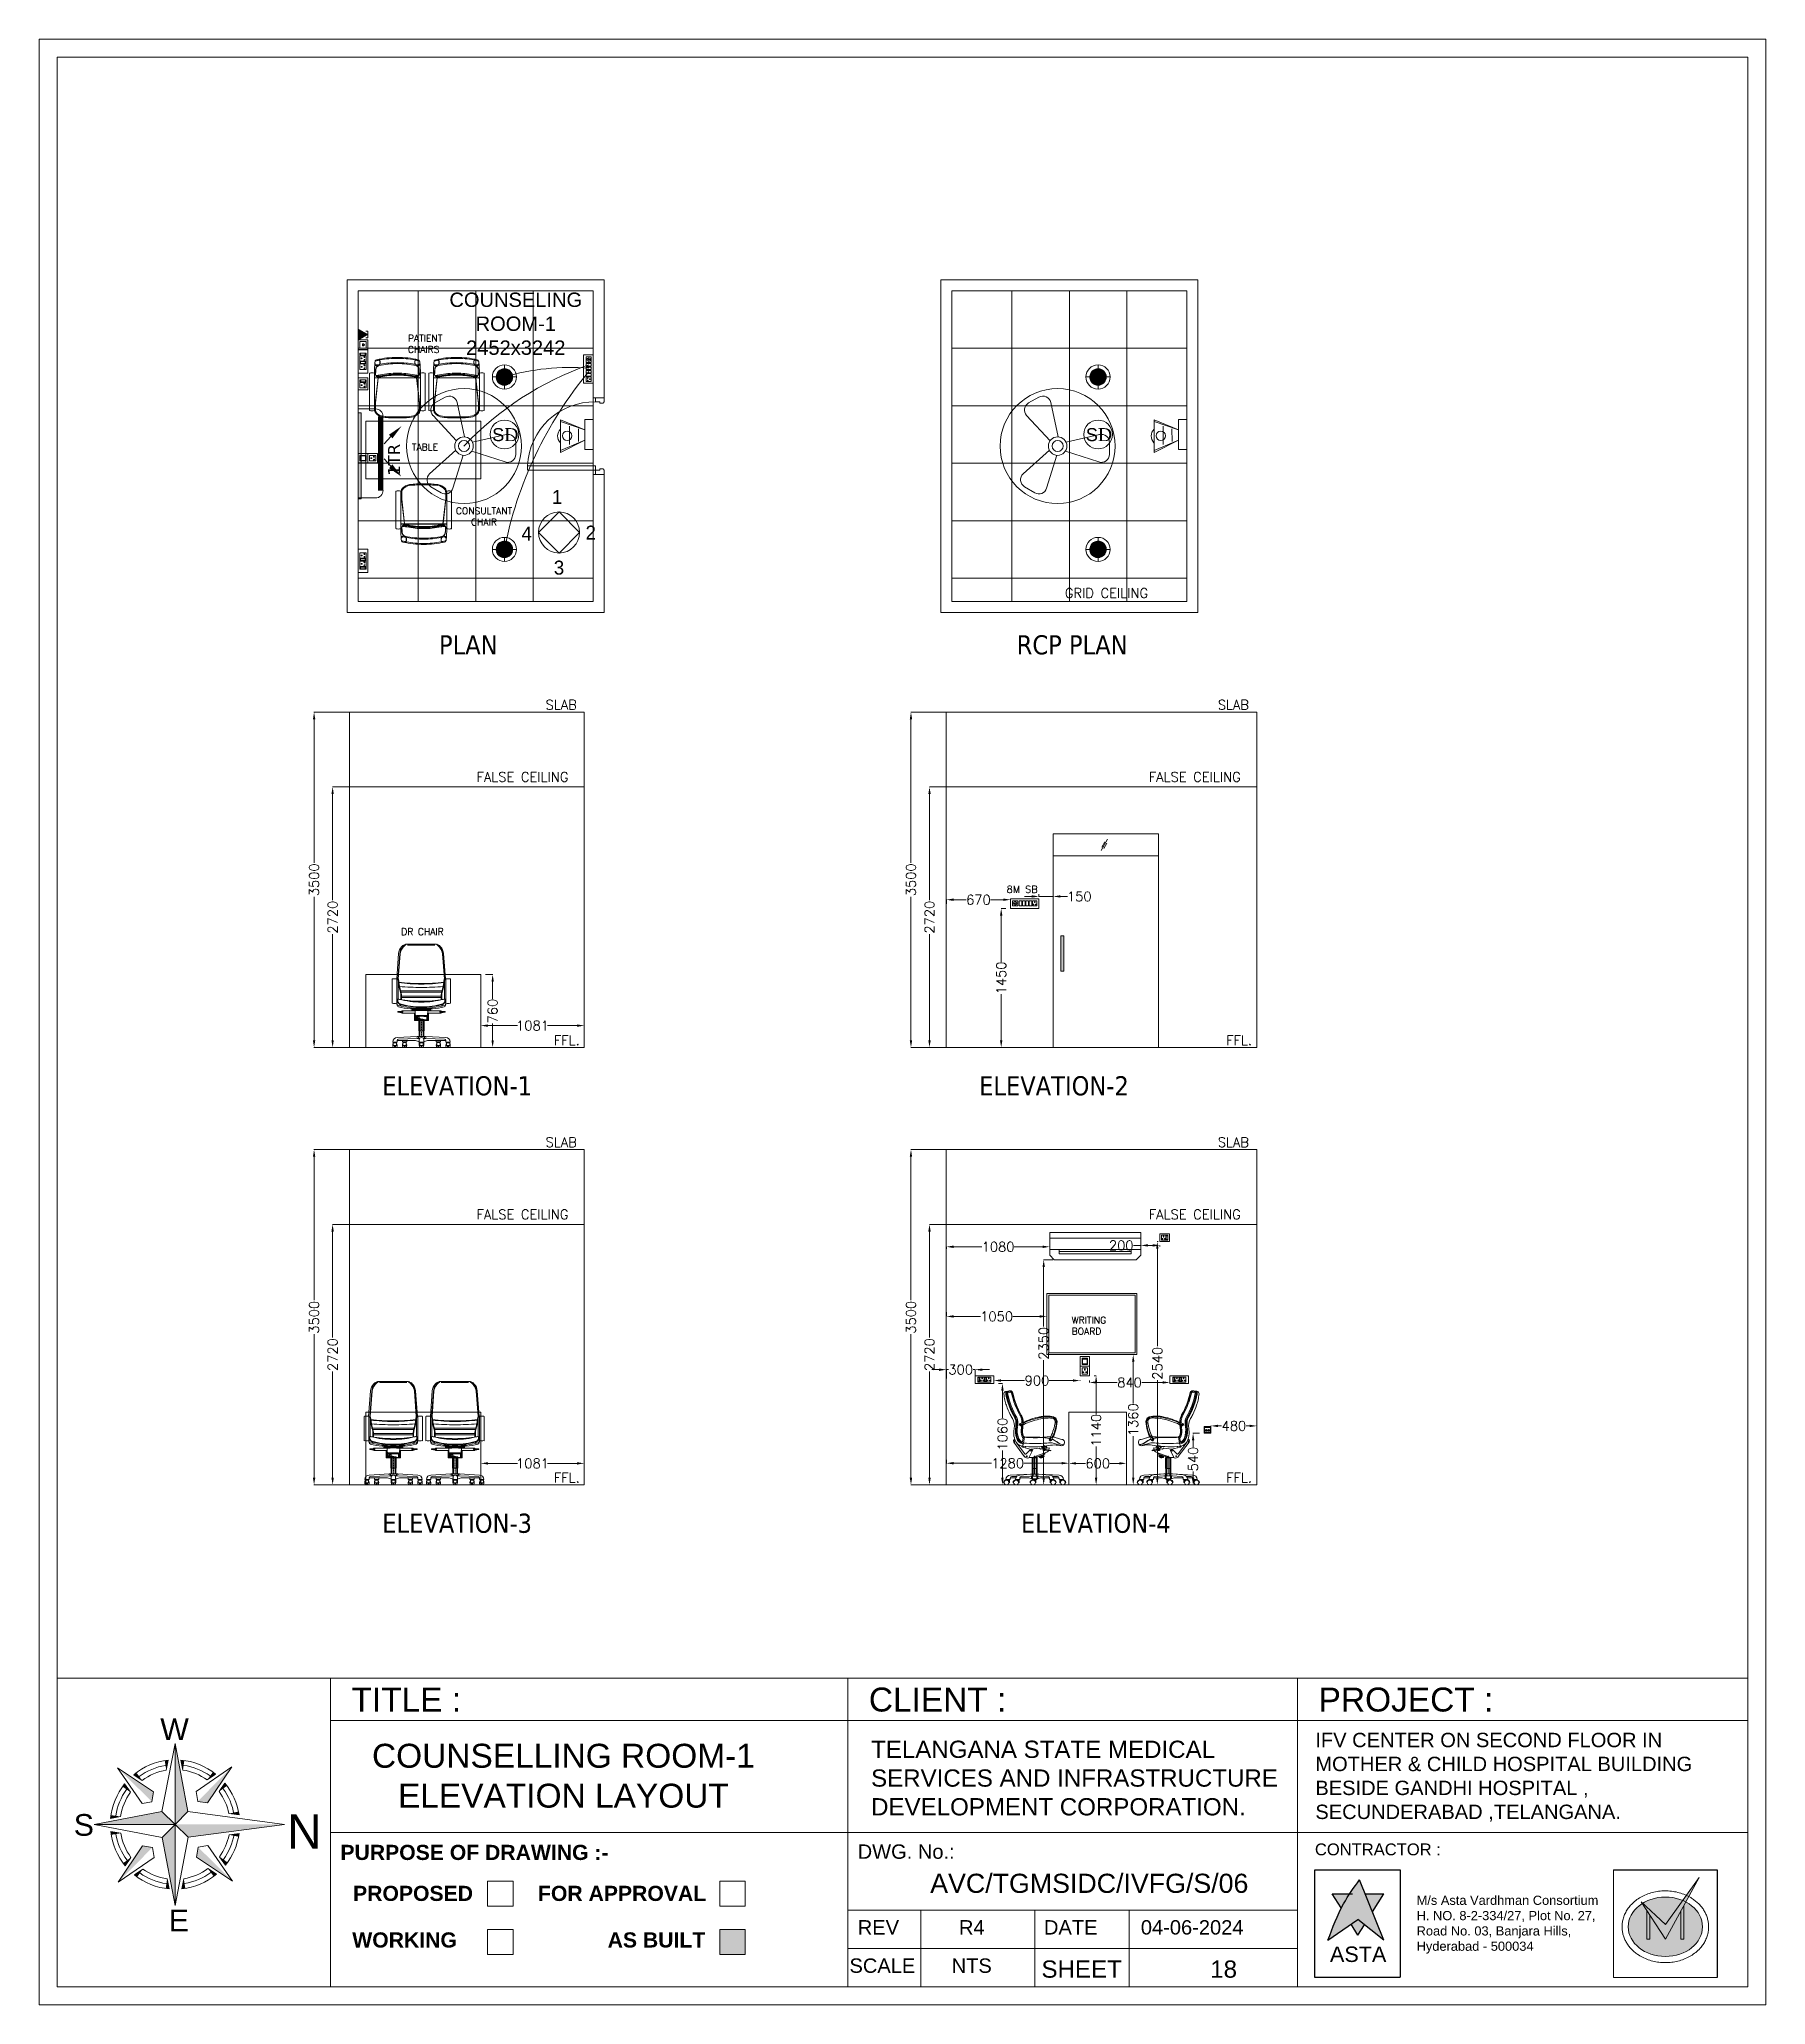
# Model space of a CAD drawing. Extents: x 3552052 to 4102982, y -707811 to -630695.
# Drawn here: x 3711556 to 3729580, y -702159 to -681640 of the extents above; entities that cross this region are included whole.
import ezdxf
from ezdxf.enums import TextEntityAlignment as Align

# ---------------------------------------------------------------- set-up
doc = ezdxf.new("R2010")
doc.units = 0
doc.header["$LTSCALE"] = 6
doc.header["$MEASUREMENT"] = 0
doc.linetypes.add('AKS1', pattern=[0.024, 0.01, -0.002, 0, -0.002, 0.01])
doc.linetypes.add('HIDDEN', pattern=[0.375, 0.25, -0.125])
doc.layers.get('0').update_dxf_attribs({"linetype": 'CONTINUOUS', "lineweight": 0})
doc.layers.get('Defpoints').update_dxf_attribs({"linetype": 'CONTINUOUS', "lineweight": 0})
for name, color, linetype, lineweight in [('0.0', 8, 'CONTINUOUS', 0), ('DIM', 7, 'CONTINUOUS', 0), ('DOOR', 44, 'CONTINUOUS', 0), ('ELE-1 NO 6-16A RAW POWER SOCKET', 1, 'CONTINUOUS', 0), ('ELE-1200MM CEILINGFAN', 6, 'CONTINUOUS', 0), ('ELE-12W LED', 1, 'CONTINUOUS', 0), ('ELE-12W UPS LIGHT', 3, 'CONTINUOUS', 0), ('ELE-2NOS OF 6-16 RAW POWER SOCKET', 1, 'CONTINUOUS', 0), ('ELE-4M RAW P.SB', 40, 'CONTINUOUS', 0), ('ELE-4M UPS P.SB', 3, 'CONTINUOUS', 0), ('ELE-6M RAW P.SB', 40, 'HIDDEN', 0), ('ELE-SOCKET NMBERING', 7, 'CONTINUOUS', 9), ('ELE-TEL POINT', 4, 'CONTINUOUS', 0), ('ELE. 2N0S OF 6-16 UPS SOCKETS', 191, 'CONTINUOUS', 0), ('ELE.LAN POINT', 3, 'CONTINUOUS', 0), ('EQP', 6, 'CONTINUOUS', 0), ('FA-BELOW SMOKE DERECTOR', 1, 'CONTINUOUS', 0), ('formate text', 8, 'CONTINUOUS', 0), ('hatch', 252, 'CONTINUOUS', 0), ('HVAC', 3, 'CONTINUOUS', 15), ('HVAC_HI_WALL_1TR', 1, 'CONTINUOUS', 0), ('LIGHT', 2, 'CONTINUOUS', 0), ('LV.CC CEMARA', 66, 'CONTINUOUS', 0), ('M HVAC HIGH WALL UNIT', 3, 'CONTINUOUS', 0), ('MEP_HVAC_RA_DUCT', 1, 'CONTINUOUS', 0), ('MEP_HVAC_TEXT', 7, 'CONTINUOUS', 0), ('SECTION', 251, 'CONTINUOUS', 0), ('TITLE', 7, 'CONTINUOUS', 0), ('WALL', 8, 'CONTINUOUS', 0)]:
    doc.layers.add(name, color=color, linetype=linetype, lineweight=lineweight)
doc.layers.add('ELE-6A AC SOCKET', color=7, linetype='CONTINUOUS', lineweight=0, true_color=0x00ceb6)
doc.layers.add('ELE-LIGHTING WIRING', color=7, linetype='CONTINUOUS', lineweight=0, true_color=0x63d7b6)
doc.styles.add('Annotation', font='tahoma.ttf')
doc.styles.add('ARIAL', font='arial.ttf')
doc.styles.add('FORMATE', font='arialbd.ttf')
doc.styles.add('PDF Times New Roman', font='times.ttf')
doc.styles.add('ROMANS', font='romans.shx')
doc.styles.get("Standard").update_dxf_attribs({"font": 'SIMPLEX'})
doc.styles.add('style3', font='arialbd.ttf')
doc.styles.add('VERDANA', font='verdana.ttf')
doc.dimstyles.new('AEPL1', dxfattribs={"dimtxt": 100, "dimasz": 75, "dimexe": 1.25, "dimexo": 50, "dimtad": 0, "dimdec": 0, "dimtxsty": 'ROMANS', "dimcen": 2.5, "dimclrd": 7, "dimclre": 7, "dimadec": 0, "dimazin": 0, "dimtfac": 1, "dimtdec": 0, "dimtmove": 0, "dimatfit": 3, "dimfxl": 1, "dimlwd": 0, "dimlwe": 0, "dimarcsym": 0})

msp = doc.modelspace()

# ---------------------------------------------------------------- texts
at = {"ltscale": 0.1, "char_height": 136.805, "width": 184.566, "attachment_point": 5, "rotation": 0.1103}
for s, insert in [('\\pxqc;{\\F.shx.shx;\\H1.0669x;1}', (3716963.3, -686418.4)), ('\\pxqc;{\\F.shx.shx.shx.shx;\\H1.0669x;4}', (3716644.8, -686800.3)), ('\\pxqc;{\\F.shx.shx.shx;\\H1.0669x;2}', (3717313.7, -686790.5)), ('\\pxqc;{\\F.shx.shx.shx.shx;\\H1.0669x;3}', (3716982, -687156.8))]:
    msp.add_mtext(s, dxfattribs=dict(at, insert=insert))
at = {"char_height": 200, "width": 2697.906, "attachment_point": 3, "style": 'Annotation'}
for s, insert in [('\\pxql;PLAN', (3718427.2, -687861.6)), ('\\pxql;RCP PLAN', (3724458.3, -687861.6)), ('\\pxql;ELEVATION-1', (3717834.5, -692465.3)), ('\\pxql;ELEVATION-2', (3724066, -692465.3)), ('\\pxql;ELEVATION-3', (3717834.5, -697032.3)), ('\\pxql;ELEVATION-4', (3724503.2, -697032.3))]:
    msp.add_mtext(s, dxfattribs=dict(at, insert=insert))
at = {"layer": 'DIM', "color": 8, "insert": (3716530.7, -684610.4), "char_height": 150, "width": 2086.034, "attachment_point": 5, "style": 'ARIAL'}
msp.add_mtext('COUNSELING\\PROOM-1\\P2452x3242', dxfattribs=at)
at = {"layer": 'ELE-SOCKET NMBERING', "color": 0, "width": 2358.602, "attachment_point": 1, "style": 'Annotation'}
for s, insert, char_height in [('{\\Fromans|c0;GRID CEILING }', (3722262.9, -687371.1), 100.004), ('{\\Fromans|c0;SLAB}', (3716841.4, -688537.8), 100.004), ('{\\Fromans|c0;SLAB}', (3723859.8, -688537.8), 100.004), ('{\\Fromans|c0;FALSE CEILING }', (3716121.2, -689291.2), 100.004), ('{\\Fromans|c0;FALSE CEILING }', (3723139.6, -689291.2), 100.004), ('{\\Fromans|c0;8M SB}', (3721655.3, -690476.3), 75), ('{\\Fromans|c0;FFL.}', (3716928.7, -692040.1), 100.004), ('{\\Fromans|c0;FFL.}', (3723947.1, -692040.1), 100.004), ('{\\Fromans|c0;SLAB}', (3716841.4, -693104.8), 100.004), ('{\\Fromans|c0;SLAB}', (3723859.8, -693104.8), 100.004), ('{\\Fromans|c0;FALSE CEILING }', (3716121.2, -693858.2), 100.004), ('{\\Fromans|c0;FALSE CEILING }', (3723139.6, -693858.2), 100.004), ('{\\Fromans|c0;FFL.}', (3716928.7, -696607.2), 100.004), ('{\\Fromans|c0;FFL.}', (3723947.1, -696607.2), 100.004)]:
    msp.add_mtext(s, dxfattribs=dict(at, insert=insert, char_height=char_height))
at = {"layer": 'ELE-SOCKET NMBERING', "color": 0, "char_height": 5, "attachment_point": 1, "rotation": 180, "style": 'Annotation'}
for insert, width in [((3723761.3, -696185.2), 2358.602), ((3723764.2, -696134.4), 2314.428)]:
    msp.add_mtext('{\\Fromans|c0;XXXX}', dxfattribs=dict(at, insert=insert, width=width))
at = {"layer": 'EQP', "color": 0, "linetype": 'ByBlock', "insert": (3715334.3, -690921.6), "char_height": 70, "attachment_point": 1}
msp.add_mtext_dynamic_manual_height_columns('DR CHAIR', width=1560.352, gutter_width=10, heights=[0], dxfattribs=at)
at = {"layer": 'formate text', "color": 7, "lineweight": 15, "ltscale": 100, "style": 'style3'}
msp.add_text('PURPOSE OF DRAWING :-', height=158.21, dxfattribs=at).set_placement((3714699.9, -700648, -100))
at = {"layer": 'formate text', "color": 7, "lineweight": 15, "style": 'FORMATE'}
for s, p in [('PROPOSED ', (3716145.8, -701075.8, -100)), ('FOR APPROVAL', (3718518.4, -701075.8, -100)), ('WORKING', (3715916.3, -701561.9, -100)), ('AS BUILT', (3718508.8, -701561.9, -100))]:
    msp.add_text(s, height=158.21, dxfattribs=at).set_placement(p, align=Align.RIGHT)
at = {"layer": 'MEP_HVAC_TEXT', "linetype": 'ByBlock', "char_height": 70, "attachment_point": 1}
for s, width, insert in [('PATIENT CHAIRS', 557.725, (3715404.2, -684726.2)), ('TABLE', 456.875, (3715445.9, -685862.3)), ('\\pxqc;CONSULTANT CHAIR', 517.926, (3715940, -686528.7)), ('WRITING BOARD', 669.483, (3722334.9, -694976.8))]:
    msp.add_mtext_dynamic_manual_height_columns(s, width=width, gutter_width=10, heights=[0], dxfattribs=dict(at, insert=insert))
at = {"layer": 'MEP_HVAC_TEXT', "color": 0, "insert": (3715197, -685863.8), "char_height": 125, "attachment_point": 3, "rotation": 89.99312, "style": 'VERDANA'}
msp.add_mtext_dynamic_manual_height_columns('{\\C256;1TR}', width=1718.699, gutter_width=750, heights=[0], dxfattribs=at)
at = {"layer": 'TITLE', "color": 7, "style": 'ARIAL'}
for s, height, p in [('TITLE :', 250, (3714815.3, -699098.1)), ('CLIENT :', 250, (3720216.8, -699098.1)), ('PROJECT :', 250, (3724912.7, -699098.1)), ('W', 226.5, (3712818.9, -699395.7, 0)), ('S', 226.5, (3711915.6, -700395.3, 0)), ('DWG. No.:', 150, (3720100.2, -700635.5)), ('E', 226.5, (3712907.9, -701393.8, 0))]:
    msp.add_text(s, height=height, dxfattribs=at).set_placement(p)
at = {"layer": 'TITLE', "color": 5, "style": 'ARIAL'}
msp.add_text('N', height=357.2, rotation=180, dxfattribs=at).set_placement((3714504, -700172.8, 0))
at = {"layer": 'TITLE', "color": 7, "style": 'ARIAL'}
for s, height, p in [('REV', 150, (3720317, -701351.2)), ('R4', 150, (3721291.9, -701351.2)), ('DATE', 150, (3722324.6, -701351.2)), ('04-06-2024', 150, (3723592.6, -701351.2)), ('SCALE', 150, (3720358.4, -701751.2)), ('NTS', 150, (3721291, -701751.2)), ('SHEET', 180, (3722438.5, -701787.1)), ('18', 180, (3723921.1, -701787.1))]:
    msp.add_text(s, height=height, dxfattribs=at).set_placement(p, align=Align.MIDDLE_CENTER)
at = {"layer": 'TITLE', "color": 7, "attachment_point": 1, "style": 'ARIAL'}
for s, width, gutter_width, insert, char_height in [('\\pxqc;COUNSELLING ROOM-1 ELEVATION LAYOUT', 4493.629, 10, (3714781.4, -699434.8), 250), ('{\\C256;TELANGANA STATE MEDICAL SERVICES AND INFRASTRUCTURE DEVELOPMENT CORPORATION.}', 4493.629, 10, (3720240.5, -699402.4), 180), ('\\pxql;IFV CENTER ON SECOND FLOOR IN MOTHER & CHILD HOSPITAL BUILDING BESIDE GANDHI HOSPITAL , SECUNDERABAD ,TELANGANA. ', 4493.629, 10, (3724878.7, -699320.2), 150), ('\\pxqc;AVC/TGMSIDC/IVFG/S/06', 5392.273, 12, (3719822.5, -700791.5), 200)]:
    msp.add_mtext_dynamic_manual_height_columns(s, width=width, gutter_width=gutter_width, heights=[0], dxfattribs=dict(at, insert=insert, char_height=char_height))

# ---------------------------------------------------------------- blocks, each defined once
blk = doc.blocks.new('DFGG344')
at = {"layer": 'ELE-4M UPS P.SB', "color": 8, "linetype": 'ByBlock'}
for p, q in [((3600459, -684779), (3600459, -688021)), ((3601059, -684779), (3601059, -688021)), ((3601659, -684779), (3601659, -688021)), ((3599832, -685379), (3602285, -685379)), ((3599832, -685979), (3602285, -685979)), ((3599832, -686579), (3602285, -686579)), ((3599832, -687179), (3602285, -687179)), ((3599832, -687779), (3602285, -687779))]:
    blk.add_line(p, q, dxfattribs=at)
at = {"layer": 'ELE-4M UPS P.SB', "color": 8, "linetype": 'ByBlock', "elevation": 0}
blk.add_lwpolyline([(3599832, -684779), (3602285, -684779), (3602285, -688021), (3599832, -688021)], close=True, dxfattribs=at)
blk = doc.blocks.new('Z$W@#1841')
at = {"layer": 'DOOR'}
blk.add_lwpolyline([(482, 633), (482, -167), (533, -167), (533, 633)], close=True, dxfattribs=at)
for points in [[(-254, -218), (-268, -218), (-268, -167), (-317, -167), (-317, -267), (-268, -267), (-268, -265, 0.414214), (-256, -254), (-254, -254)], [(519, -218), (533, -218), (533, -167), (583, -167), (583, -267), (533, -267), (533, -265, -0.414214), (522, -254), (519, -254)]]:
    blk.add_lwpolyline(points, format="xyb", close=True, dxfattribs=at)
at = {"layer": 'DOOR', "color": 145}
blk.add_arc((518, -152), 786, 92.6177, 181.1129, dxfattribs=at)
blk = doc.blocks.new('DFGG')
at = {"layer": 'ELE-4M RAW P.SB', "color": 40, "ltscale": 10}
for p, q in [((3584690, -679090), (3584683, -679092)), ((3584684, -679096), (3584691, -679091)), ((3584692, -679081), (3584692, -679089)), ((3584693, -679089), (3584696, -679081)), ((3584693, -679092), (3584698, -679098)), ((3584701, -679095), (3584694, -679091)), ((3584873, -679064), (3584919, -679064)), ((3584873, -679117), (3584873, -679064)), ((3584919, -679117), (3584873, -679117)), ((3584919, -679064), (3584919, -679117))]:
    blk.add_line(p, q, dxfattribs=at)
for points in [[(3584939, -679145), (3584643, -679145), (3584643, -679045), (3584939, -679045)], [(3584721, -679118), (3584663, -679118), (3584663, -679065), (3584721, -679065)], [(3584761, -679117), (3584734, -679117), (3584734, -679064), (3584761, -679064)], [(3584830, -679117), (3584804, -679117), (3584804, -679064), (3584830, -679064)], [(3584865, -679117), (3584838, -679117), (3584838, -679064), (3584865, -679064)]]:
    blk.add_lwpolyline(points, close=True, dxfattribs=at)
for radius in [19.1, 1.78]:
    blk.add_circle((3584692, -679090), radius, dxfattribs=at)
for centre, radius, start, end in [((3584883, -679101), 3.1, 5.2689, 272.51), ((3584886, -679103), 2.5, 202.6838, 75.0951), ((3584896, -679078), 3.6, 307.1584, 232.8416), ((3584896, -679081), 2.29, 161.4031, 18.5969), ((3584907, -679103), 2.5, 104.9049, 337.3162), ((3584909, -679101), 3.1, 267.49, 174.7311)]:
    blk.add_arc(centre, radius, start, end, dxfattribs=at)
at = {"layer": 'ELE-6M RAW P.SB', "color": 3, "linetype": 'ByBlock'}
blk.add_lwpolyline([(3584796, -679117), (3584769, -679117), (3584769, -679064), (3584796, -679064)], close=True, dxfattribs=at)
blk = doc.blocks.new('CC CEMARA')
at = {"layer": 'LV.CC CEMARA', "linetype": 'ByBlock'}
for p, q in [((94, -242), (19, -67)), ((19, -67), (104, -231)), ((47, -104), (105, -35)), ((240, -67), (65, -12)), ((232, -76), (65, -12)), ((81, -159), (163, -62)), ((94, -242), (240, -67))]:
    blk.add_line(p, q, dxfattribs=at)
blk.add_lwpolyline([(111, 43), (66, 80), (-66, -80), (-22, -117)], close=True, dxfattribs=at)
blk.add_circle((133, -123), 32.9, dxfattribs=at)
blk.add_arc((132, -124), 66.7, 275.3702, 5.5412, dxfattribs=at)
blk = doc.blocks.new('tel')
at = {"layer": 'ELE-TEL POINT', "ltscale": 30}
h = blk.add_hatch(dxfattribs=at)
h.set_pattern_fill('ANSI31', color=4, scale=19.025387, style=0)
h.set_pattern_definition([(45, (-98.626, 0.184), (-42.7132, 42.7132), [])])
h.paths.add_polyline_path([(-99, 0), (840, 1654), (1778, -3)])
at = {"layer": 'ELE-TEL POINT', "color": 4, "ltscale": 30}
for p, q in [((-99, 0), (840, 1654)), ((1778, -3), (-99, 0)), ((840, 1654), (1778, -3))]:
    blk.add_line(p, q, dxfattribs=at)
at = {"layer": 'ELE-TEL POINT', "color": 4, "ltscale": 12}
for p, q in [((276, 1648), (275, 1398)), ((1404, 1646), (1403, 1396))]:
    blk.add_line(p, q, dxfattribs=at)
at = {"layer": 'ELE-TEL POINT', "color": 4, "linetype": 'Continuous', "ltscale": 12}
blk.add_line((276, 1648), (1404, 1646), dxfattribs=at)
at = {"layer": 'ELE-TEL POINT', "color": 4, "ltscale": 30, "const_width": 95.1}
for points in [[(227, 1363, 1), (323, 1363, 1)], [(1355, 1361, 1), (1451, 1361, 1)]]:
    blk.add_lwpolyline(points, format="xyb", close=True, dxfattribs=at)
blk = doc.blocks.new('Voice')
at = {"layer": 'ELE.LAN POINT', "color": 6}
for points in [[(0, -32), (128, -32), (128, 92), (0, 92)], [(22, -10), (106, -10), (106, 70), (22, 70)], [(77, 21), (70, 21), (70, 12), (58, 12), (58, 21), (51, 21), (51, 39), (77, 39)], [(76, 23), (68, 23), (68, 13), (59, 13), (59, 23), (52, 23), (52, 37), (76, 37)]]:
    blk.add_lwpolyline(points, close=True, dxfattribs=at)
blk = doc.blocks.new('6MODULE-UPS')
at = {"layer": 'ELE. 2N0S OF 6-16 UPS SOCKETS', "color": 223, "lineweight": 0}
for p, q in [((-6, 92), (-6, 20)), ((-6, 92), (-6, 20)), ((19, 92), (-6, 92)), ((-6, 92), (19, 92)), ((-6, 20), (19, 20)), ((-4, 84), (-4, 28)), ((17, 84), (-4, 84)), ((-4, 30), (17, 30)), ((-4, 28), (17, 28)), ((17, 28), (17, 84)), ((19, 20), (19, 92)), ((24, 92), (87, 92)), ((24, 20), (24, 92)), ((87, 20), (24, 20)), ((87, 92), (87, 20)), ((91, 92), (91, 20)), ((91, 92), (91, 20)), ((116, 92), (91, 92)), ((91, 92), (116, 92)), ((91, 20), (116, 20)), ((93, 84), (93, 28)), ((114, 84), (93, 84)), ((93, 30), (114, 30)), ((93, 28), (114, 28)), ((114, 28), (114, 84)), ((116, 20), (116, 92)), ((120, 20), (120, 92)), ((120, 92), (184, 92)), ((184, 20), (120, 20)), ((184, 92), (184, 20))]:
    blk.add_line(p, q, dxfattribs=at)
blk.add_lwpolyline([(-48, 0), (226, 0), (226, 112), (-48, 112)], close=True, dxfattribs=at)
for centre, radius, start, end in [((37, 42), 4.24, 5.2689, 272.51), ((41, 39), 3.42, 202.6838, 75.0951), ((55, 74), 4.92, 307.1584, 232.8416), ((55, 69), 3.14, 161.4031, 18.5969), ((70, 39), 3.42, 104.9049, 337.3162), ((73, 42), 4.24, 267.49, 174.7311), ((134, 42), 4.24, 5.2689, 272.51), ((137, 39), 3.42, 202.6838, 75.0951), ((152, 74), 4.92, 307.1584, 232.8416), ((152, 69), 3.14, 161.4031, 18.5969), ((167, 39), 3.42, 104.9049, 337.3162), ((170, 42), 4.24, 267.49, 174.7311)]:
    blk.add_arc(centre, radius, start, end, dxfattribs=at)
blk = doc.blocks.new('RTUH 6U')
at = {"layer": 'ELE-2NOS OF 6-16 RAW POWER SOCKET', "color": 30, "lineweight": 0, "ltscale": 300}
for p, q in [((-312, -26), (-227, -26)), ((-312, -124), (-312, -26)), ((-227, -124), (-312, -124)), ((-227, -26), (-227, -124)), ((-187, -26), (-221, -26)), ((-221, -26), (-221, -124)), ((-187, -124), (-221, -124)), ((-221, -124), (-187, -124)), ((-190, -37), (-218, -37)), ((-218, -37), (-218, -113)), ((-190, -40), (-218, -40)), ((-218, -113), (-190, -113)), ((-190, -113), (-190, -37)), ((-187, -124), (-187, -26)), ((-187, -124), (-187, -26)), ((-181, -124), (-181, -26)), ((-181, -26), (-96, -26)), ((-96, -124), (-181, -124)), ((-96, -26), (-96, -124)), ((-57, -26), (-91, -26)), ((-91, -26), (-91, -124)), ((-57, -124), (-91, -124)), ((-91, -124), (-57, -124)), ((-60, -37), (-88, -37)), ((-88, -37), (-88, -113)), ((-60, -40), (-88, -40)), ((-88, -113), (-60, -113)), ((-60, -113), (-60, -37)), ((-57, -124), (-57, -26)), ((-57, -124), (-57, -26))]:
    blk.add_line(p, q, dxfattribs=at)
blk.add_lwpolyline([(0, 0), (-368, 0), (-368, -150), (0, -150)], close=True, dxfattribs=at)
for centre, radius, start, end in [((-293, -56), 5.7, 87.49, 354.7311), ((-289, -52), 4.6, 284.9049, 157.3162), ((-269, -99), 6.62, 127.1584, 52.8416), ((-269, -92), 4.22, 341.4031, 198.5969), ((-249, -52), 4.6, 22.6838, 255.0951), ((-245, -56), 5.7, 185.2689, 92.51), ((-163, -56), 5.7, 87.49, 354.7311), ((-159, -52), 4.6, 284.9049, 157.3162), ((-139, -99), 6.62, 127.1584, 52.8416), ((-139, -92), 4.22, 341.4031, 198.5969), ((-119, -52), 4.6, 22.6838, 255.0951), ((-115, -56), 5.7, 185.2689, 92.51)]:
    blk.add_arc(centre, radius, start, end, dxfattribs=at)
blk = doc.blocks.new('HI WALL SPLIT AC UNIT 1TR')
at = {"layer": 'M HVAC HIGH WALL UNIT', "color": 1, "lineweight": 5}
for p, q in [((1294404, -128752), (1294404, -129681)), ((1294404, -128752), (1294584, -128752)), ((1294662, -128831), (1294662, -129602)), ((1294404, -129681), (1294584, -129681))]:
    blk.add_line(p, q, dxfattribs=at)
at = {"layer": 'M HVAC HIGH WALL UNIT', "color": 8, "lineweight": 5}
for p, q in [((1294616, -128831), (1294616, -129602)), ((1294625, -128831), (1294625, -129602)), ((1294637, -128831), (1294637, -129602)), ((1294646, -128831), (1294646, -129602)), ((1294655, -128831), (1294655, -129602))]:
    blk.add_line(p, q, dxfattribs=at)
at = {"layer": 'M HVAC HIGH WALL UNIT', "color": 7, "lineweight": 5}
for p, q in [((1294743, -129040), (1294674, -129117)), ((1294743, -129350), (1294674, -129272))]:
    blk.add_line(p, q, dxfattribs=at)
at = {"layer": 'M HVAC HIGH WALL UNIT', "color": 1, "lineweight": 5}
for centre, start, end in [((1294584, -128831), 0, 90), ((1294584, -129602), 270, 0)]:
    blk.add_arc(centre, 78.8, start, end, dxfattribs=at)
at = {"layer": 'M HVAC HIGH WALL UNIT', "color": 7, "lineweight": 5}
for points in [[(1294761, -129059), (1294725, -129021), (1294856, -128931)], [(1294761, -129331), (1294725, -129369), (1294856, -129459)]]:
    blk.add_solid(points, dxfattribs=at)
blk = doc.blocks.new('EQ2WE')
at = {"layer": 'ELE-6A AC SOCKET', "lineweight": 0}
for p, q in [((-99, 170), (-215, 170)), ((-215, 170), (-215, 36)), ((-215, 36), (-99, 36)), ((-99, 36), (-99, 170)), ((-91, 36), (-91, 170)), ((-91, 170), (-45, 170)), ((-45, 170), (-91, 170)), ((-45, 36), (-91, 36)), ((-87, 51), (-87, 155)), ((-87, 155), (-48, 155)), ((-48, 55), (-87, 55)), ((-48, 51), (-87, 51)), ((-48, 155), (-48, 51)), ((-45, 170), (-45, 36)), ((-45, 170), (-45, 36))]:
    blk.add_line(p, q, dxfattribs=at)
blk.add_lwpolyline([(0, 0), (-257, 0), (-257, 206), (0, 206)], close=True, dxfattribs=at)
for centre, radius, start, end in [((-190, 77), 7.83, 5.2689, 272.51), ((-184, 72), 6.31, 202.6838, 75.0951), ((-157, 136), 9.08, 307.1584, 232.8416), ((-157, 127), 5.79, 161.4031, 18.5969), ((-130, 72), 6.31, 104.9049, 337.3162), ((-124, 77), 7.83, 267.49, 174.7311)]:
    blk.add_arc(centre, radius, start, end, dxfattribs=at)
blk = doc.blocks.new('DFGFG')
at = {"layer": 'ELE-1 NO 6-16A RAW POWER SOCKET', "lineweight": 0}
for p, q in [((3576640, -687309), (3576640, -687366)), ((3576705, -687309), (3576640, -687309)), ((3576640, -687366), (3576705, -687366)), ((3576705, -687366), (3576705, -687309))]:
    blk.add_line(p, q, dxfattribs=at)
blk.add_lwpolyline([(3576723, -687289), (3576723, -687386), (3576623, -687386), (3576623, -687289)], close=True, dxfattribs=at)
for centre, radius, start, end in [((3576657, -687337), 4.41, 37.1584, 322.8416), ((3576661, -687337), 2.81, 251.4031, 108.5969), ((3576685, -687321), 3.8, 357.49, 264.7311), ((3576685, -687354), 3.8, 95.2689, 2.51), ((3576688, -687324), 3.07, 194.9049, 67.3162), ((3576688, -687351), 3.07, 292.6838, 165.0951)]:
    blk.add_arc(centre, radius, start, end, dxfattribs=at)
blk = doc.blocks.new('DFGFG23')
at = {"layer": 'ELE-1 NO 6-16A RAW POWER SOCKET', "lineweight": 0}
for p, q in [((3576657, -687472), (3576722, -687472)), ((3576657, -687527), (3576657, -687472)), ((3576722, -687527), (3576657, -687527)), ((3576722, -687527), (3576657, -687527)), ((3576664, -687474), (3576715, -687474)), ((3576664, -687525), (3576664, -687474)), ((3576715, -687525), (3576664, -687525)), ((3576667, -687525), (3576667, -687474)), ((3576715, -687474), (3576715, -687525)), ((3576722, -687472), (3576722, -687527)), ((3576722, -687527), (3576722, -687472))]:
    blk.add_line(p, q, dxfattribs=at)
blk.add_lwpolyline([(3576640, -687549), (3576640, -687452), (3576740, -687452), (3576740, -687549)], close=True, dxfattribs=at)
blk = doc.blocks.new('QWE')
at = {"layer": 'ELE-12W UPS LIGHT'}
h = blk.add_hatch(dxfattribs=at)
h.set_pattern_fill('ANSI31', color=8)
h.set_pattern_definition([(45, (-1135553.9097, 459369.4158), (-2.24506403, 2.24506403), [])])
edge = h.paths.add_edge_path()
edge.add_arc((0, 0), 85.7, 0, 360)
at = {"layer": 'ELE-12W UPS LIGHT', "color": 3}
for p, q in [((-126, 0), (126, 0)), ((0, -126), (0, 126))]:
    blk.add_line(p, q, dxfattribs=at)
for radius in [126, 85.7]:
    blk.add_circle((0, 0), radius, dxfattribs=at)
blk = doc.blocks.new('18W LED')
at = {"layer": 'ELE-12W LED'}
h = blk.add_hatch(dxfattribs=at)
h.set_pattern_fill('ANSI31', color=252)
h.set_pattern_definition([(45, (-1135553.9097, 459369.4158), (-2.24506403, 2.24506403), [])])
edge = h.paths.add_edge_path()
edge.add_arc((0, 0), 85.7, 0, 360)
at = {"layer": 'ELE-12W LED', "color": 1}
for p, q in [((-126, 0), (126, 0)), ((0, -126), (0, 126))]:
    blk.add_line(p, q, dxfattribs=at)
for radius in [126, 85.7]:
    blk.add_circle((0, 0), radius, dxfattribs=at)
blk = doc.blocks.new('SMOKE DETECTOR')
at = {"layer": 'FA-BELOW SMOKE DERECTOR', "color": 7}
blk.add_circle((931029, -118294), 166, dxfattribs=at)
at = {"layer": 'FA-BELOW SMOKE DERECTOR', "insert": (930887, -118373), "char_height": 150, "attachment_point": 7, "style": 'PDF Times New Roman'}
blk.add_mtext('{\\fArial|b0|i0|c0|p34;S}D', dxfattribs=at)
blk = doc.blocks.new('A$C07FB25EA')
at = {"layer": 'ELE-1200MM CEILINGFAN', "color": 3}
for p, q in [((0.26, 2.64), (3.17, 12.07)), ((6.53, 13.37), (9.47, 11.64)), ((9.84, 7.94), (2.36, 1.21)), ((-14.84, -1.03), (-14.81, 2.38)), ((-11.8, 4.55), (-2.22, 1.44)), ((-2.41, -1.1), (-12.04, -3.29)), ((1.96, -12.49), (-0.13, -2.65)), ((2.16, -1.54), (8.87, -8.78)), ((8.31, -12.34), (5.35, -14.02))]:
    blk.add_line(p, q, dxfattribs=at)
at = {"layer": 'ELE-1200MM CEILINGFAN', "color": 5, "ltscale": 10}
blk.add_circle((0, 0), 16.45, dxfattribs=at)
at = {"layer": 'ELE-1200MM CEILINGFAN', "color": 3}
for radius in [2.65, 1.58]:
    blk.add_circle((0, 0), radius, dxfattribs=at)
for centre, start, end in [((5.36, 11.38), 59.5281, 162.5229), ((8.3, 9.66), 311.9493, 59.5281), ((-12.51, 2.36), 71.9493, 179.5281), ((-12.54, -1.05), 179.5281, 282.5229), ((7.18, -10.34), 299.5281, 42.5229), ((4.21, -12.02), 191.9493, 299.5281)]:
    blk.add_arc(centre, 2.3, start, end, dxfattribs=at)
blk = doc.blocks.new('*D215')
at = {"layer": 'Defpoints', "color": 0, "linetype": 'ByBlock', "transparency": 16777216}
for p in [(3714619, -689445), (3715324, -689445), (3714949, -692165)]:
    blk.add_point(p, dxfattribs=at)
at = {"layer": 'ELE-4M UPS P.SB', "color": 7, "linetype": 'ByBlock', "lineweight": 0, "transparency": 16777216}
for p, q in [((3715274, -689445), (3714618, -689445)), ((3714619, -689520), (3714619, -690628)), ((3714619, -692090), (3714619, -690982)), ((3714899, -692165), (3714618, -692165))]:
    blk.add_line(p, q, dxfattribs=at)
at = {"layer": 'ELE-4M UPS P.SB', "color": 7, "linetype": 'ByBlock', "transparency": 16777216}
for points in [[(3714631, -689520), (3714606, -689520), (3714619, -689445)], [(3714606, -692090), (3714631, -692090), (3714619, -692165)]]:
    blk.add_solid(points, dxfattribs=at)
at = {"layer": 'ELE-4M UPS P.SB', "color": 0, "linetype": 'ByBlock', "transparency": 16777216, "insert": (3714619, -690805), "char_height": 100, "attachment_point": 5, "rotation": 90, "style": 'ROMANS'}
blk.add_mtext('2720', dxfattribs=at)
blk = doc.blocks.new('*D216')
at = {"layer": 'Defpoints', "color": 0, "linetype": 'ByBlock', "transparency": 16777216}
for p in [(3714425, -688665), (3714949, -688665), (3714949, -692165)]:
    blk.add_point(p, dxfattribs=at)
at = {"layer": 'ELE-4M UPS P.SB', "color": 7, "linetype": 'ByBlock', "lineweight": 0, "transparency": 16777216}
for p, q in [((3714899, -688665), (3714424, -688665)), ((3714425, -688740), (3714425, -690238)), ((3714425, -692090), (3714425, -690592)), ((3714899, -692165), (3714424, -692165))]:
    blk.add_line(p, q, dxfattribs=at)
at = {"layer": 'ELE-4M UPS P.SB', "color": 7, "linetype": 'ByBlock', "transparency": 16777216}
for points in [[(3714438, -688740), (3714413, -688740), (3714425, -688665)], [(3714413, -692090), (3714438, -692090), (3714425, -692165)]]:
    blk.add_solid(points, dxfattribs=at)
at = {"layer": 'ELE-4M UPS P.SB', "color": 0, "linetype": 'ByBlock', "transparency": 16777216, "insert": (3714425, -690415), "char_height": 100, "attachment_point": 5, "rotation": 90, "style": 'ROMANS'}
blk.add_mtext('3500', dxfattribs=at)
blk = doc.blocks.new('*D217')
at = {"layer": 'Defpoints', "color": 0, "linetype": 'ByBlock', "transparency": 16777216}
for p in [(3714619, -694012), (3715324, -694012), (3714949, -696732)]:
    blk.add_point(p, dxfattribs=at)
at = {"layer": 'ELE-4M UPS P.SB', "color": 7, "linetype": 'ByBlock', "lineweight": 0, "transparency": 16777216}
for p, q in [((3715274, -694012), (3714618, -694012)), ((3714619, -694087), (3714619, -695195)), ((3714619, -696657), (3714619, -695549)), ((3714899, -696732), (3714618, -696732))]:
    blk.add_line(p, q, dxfattribs=at)
at = {"layer": 'ELE-4M UPS P.SB', "color": 7, "linetype": 'ByBlock', "transparency": 16777216}
for points in [[(3714631, -694087), (3714606, -694087), (3714619, -694012)], [(3714606, -696657), (3714631, -696657), (3714619, -696732)]]:
    blk.add_solid(points, dxfattribs=at)
at = {"layer": 'ELE-4M UPS P.SB', "color": 0, "linetype": 'ByBlock', "transparency": 16777216, "insert": (3714619, -695372), "char_height": 100, "attachment_point": 5, "rotation": 90, "style": 'ROMANS'}
blk.add_mtext('2720', dxfattribs=at)
blk = doc.blocks.new('*D218')
at = {"layer": 'Defpoints', "color": 0, "linetype": 'ByBlock', "transparency": 16777216}
for p in [(3714425, -693232), (3714949, -693232), (3714949, -696732)]:
    blk.add_point(p, dxfattribs=at)
at = {"layer": 'ELE-4M UPS P.SB', "color": 7, "linetype": 'ByBlock', "lineweight": 0, "transparency": 16777216}
for p, q in [((3714899, -693232), (3714424, -693232)), ((3714425, -693307), (3714425, -694805)), ((3714425, -696657), (3714425, -695159)), ((3714899, -696732), (3714424, -696732))]:
    blk.add_line(p, q, dxfattribs=at)
at = {"layer": 'ELE-4M UPS P.SB', "color": 7, "linetype": 'ByBlock', "transparency": 16777216}
for points in [[(3714438, -693307), (3714413, -693307), (3714425, -693232)], [(3714413, -696657), (3714438, -696657), (3714425, -696732)]]:
    blk.add_solid(points, dxfattribs=at)
at = {"layer": 'ELE-4M UPS P.SB', "color": 0, "linetype": 'ByBlock', "transparency": 16777216, "insert": (3714425, -694982), "char_height": 100, "attachment_point": 5, "rotation": 90, "style": 'ROMANS'}
blk.add_mtext('3500', dxfattribs=at)
blk = doc.blocks.new('*D219')
at = {"layer": 'Defpoints', "color": 0, "linetype": 'ByBlock', "transparency": 16777216}
for p in [(3720850, -689445), (3721556, -689445), (3721180, -692165)]:
    blk.add_point(p, dxfattribs=at)
at = {"layer": 'ELE-4M UPS P.SB', "color": 7, "linetype": 'ByBlock', "lineweight": 0, "transparency": 16777216}
for p, q in [((3721506, -689445), (3720849, -689445)), ((3720850, -689520), (3720850, -690628)), ((3720850, -692090), (3720850, -690982)), ((3721130, -692165), (3720849, -692165))]:
    blk.add_line(p, q, dxfattribs=at)
at = {"layer": 'ELE-4M UPS P.SB', "color": 7, "linetype": 'ByBlock', "transparency": 16777216}
for points in [[(3720863, -689520), (3720838, -689520), (3720850, -689445)], [(3720838, -692090), (3720863, -692090), (3720850, -692165)]]:
    blk.add_solid(points, dxfattribs=at)
at = {"layer": 'ELE-4M UPS P.SB', "color": 0, "linetype": 'ByBlock', "transparency": 16777216, "insert": (3720850, -690805), "char_height": 100, "attachment_point": 5, "rotation": 90, "style": 'ROMANS'}
blk.add_mtext('2720', dxfattribs=at)
blk = doc.blocks.new('*D220')
at = {"layer": 'Defpoints', "color": 0, "linetype": 'ByBlock', "transparency": 16777216}
for p in [(3720657, -688665), (3721180, -688665), (3721180, -692165)]:
    blk.add_point(p, dxfattribs=at)
at = {"layer": 'ELE-4M UPS P.SB', "color": 7, "linetype": 'ByBlock', "lineweight": 0, "transparency": 16777216}
for p, q in [((3721130, -688665), (3720655, -688665)), ((3720657, -688740), (3720657, -690238)), ((3720657, -692090), (3720657, -690592)), ((3721130, -692165), (3720655, -692165))]:
    blk.add_line(p, q, dxfattribs=at)
at = {"layer": 'ELE-4M UPS P.SB', "color": 7, "linetype": 'ByBlock', "transparency": 16777216}
for points in [[(3720669, -688740), (3720644, -688740), (3720657, -688665)], [(3720644, -692090), (3720669, -692090), (3720657, -692165)]]:
    blk.add_solid(points, dxfattribs=at)
at = {"layer": 'ELE-4M UPS P.SB', "color": 0, "linetype": 'ByBlock', "transparency": 16777216, "insert": (3720657, -690415), "char_height": 100, "attachment_point": 5, "rotation": 90, "style": 'ROMANS'}
blk.add_mtext('3500', dxfattribs=at)
blk = doc.blocks.new('*D222')
at = {"layer": 'Defpoints', "color": 0, "linetype": 'ByBlock', "transparency": 16777216}
for p in [(3721026, -690623), (3721026, -690715), (3721696, -690715)]:
    blk.add_point(p, dxfattribs=at)
at = {"layer": 'ELE-4M UPS P.SB', "color": 7, "linetype": 'ByBlock', "lineweight": 0, "transparency": 16777216}
for p, q in [((3721026, -690665), (3721026, -690621)), ((3721101, -690623), (3721234, -690623)), ((3721621, -690623), (3721488, -690623)), ((3721696, -690665), (3721696, -690621))]:
    blk.add_line(p, q, dxfattribs=at)
at = {"layer": 'ELE-4M UPS P.SB', "color": 7, "linetype": 'ByBlock', "transparency": 16777216}
for points in [[(3721101, -690610), (3721101, -690635), (3721026, -690623)], [(3721621, -690635), (3721621, -690610), (3721696, -690623)]]:
    blk.add_solid(points, dxfattribs=at)
at = {"layer": 'ELE-4M UPS P.SB', "color": 0, "linetype": 'ByBlock', "transparency": 16777216, "insert": (3721361, -690623), "char_height": 100, "attachment_point": 5, "style": 'ROMANS'}
blk.add_mtext('670', dxfattribs=at)
blk = doc.blocks.new('*D223')
at = {"layer": 'Defpoints', "color": 0, "linetype": 'ByBlock', "transparency": 16777216}
for p in [(3721696, -690715), (3721599, -692165), (3721696, -692165)]:
    blk.add_point(p, dxfattribs=at)
at = {"layer": 'ELE-4M UPS P.SB', "color": 7, "linetype": 'ByBlock', "lineweight": 0, "transparency": 16777216}
for p, q in [((3721646, -690715), (3721597, -690715)), ((3721599, -690790), (3721599, -691271)), ((3721599, -692090), (3721599, -691610)), ((3721646, -692165), (3721597, -692165))]:
    blk.add_line(p, q, dxfattribs=at)
at = {"layer": 'ELE-4M UPS P.SB', "color": 7, "linetype": 'ByBlock', "transparency": 16777216}
for points in [[(3721611, -690790), (3721586, -690790), (3721599, -690715)], [(3721586, -692090), (3721611, -692090), (3721599, -692165)]]:
    blk.add_solid(points, dxfattribs=at)
at = {"layer": 'ELE-4M UPS P.SB', "color": 0, "linetype": 'ByBlock', "transparency": 16777216, "insert": (3721599, -691440), "char_height": 100, "attachment_point": 5, "rotation": 90, "style": 'ROMANS'}
blk.add_mtext('1450', dxfattribs=at)
blk = doc.blocks.new('*D224')
at = {"layer": 'Defpoints', "color": 0, "linetype": 'ByBlock', "transparency": 16777216}
for p in [(3720850, -694012), (3721556, -694012), (3721180, -696732)]:
    blk.add_point(p, dxfattribs=at)
at = {"layer": 'ELE-4M UPS P.SB', "color": 7, "linetype": 'ByBlock', "lineweight": 0, "transparency": 16777216}
for p, q in [((3721506, -694012), (3720849, -694012)), ((3720850, -694087), (3720850, -695195)), ((3720850, -696657), (3720850, -695549)), ((3721130, -696732), (3720849, -696732))]:
    blk.add_line(p, q, dxfattribs=at)
at = {"layer": 'ELE-4M UPS P.SB', "color": 7, "linetype": 'ByBlock', "transparency": 16777216}
for points in [[(3720863, -694087), (3720838, -694087), (3720850, -694012)], [(3720838, -696657), (3720863, -696657), (3720850, -696732)]]:
    blk.add_solid(points, dxfattribs=at)
at = {"layer": 'ELE-4M UPS P.SB', "color": 0, "linetype": 'ByBlock', "transparency": 16777216, "insert": (3720850, -695372), "char_height": 100, "attachment_point": 5, "rotation": 90, "style": 'ROMANS'}
blk.add_mtext('2720', dxfattribs=at)
blk = doc.blocks.new('*D225')
at = {"layer": 'Defpoints', "color": 0, "linetype": 'ByBlock', "transparency": 16777216}
for p in [(3720657, -693232), (3721180, -693232), (3721180, -696732)]:
    blk.add_point(p, dxfattribs=at)
at = {"layer": 'ELE-4M UPS P.SB', "color": 7, "linetype": 'ByBlock', "lineweight": 0, "transparency": 16777216}
for p, q in [((3721130, -693232), (3720655, -693232)), ((3720657, -693307), (3720657, -694805)), ((3720657, -696657), (3720657, -695159)), ((3721130, -696732), (3720655, -696732))]:
    blk.add_line(p, q, dxfattribs=at)
at = {"layer": 'ELE-4M UPS P.SB', "color": 7, "linetype": 'ByBlock', "transparency": 16777216}
for points in [[(3720669, -693307), (3720644, -693307), (3720657, -693232)], [(3720644, -696657), (3720669, -696657), (3720657, -696732)]]:
    blk.add_solid(points, dxfattribs=at)
at = {"layer": 'ELE-4M UPS P.SB', "color": 0, "linetype": 'ByBlock', "transparency": 16777216, "insert": (3720657, -694982), "char_height": 100, "attachment_point": 5, "rotation": 90, "style": 'ROMANS'}
blk.add_mtext('3500', dxfattribs=at)
blk = doc.blocks.new('*D226')
at = {"layer": 'Defpoints', "color": 0, "linetype": 'ByBlock', "transparency": 16777216}
for p in [(3721992, -690615), (3722142, -690589), (3722142, -690615)]:
    blk.add_point(p, dxfattribs=at)
at = {"layer": 'ELE-4M UPS P.SB', "color": 7, "linetype": 'ByBlock', "lineweight": 0, "transparency": 16777216}
for p, q in [((3721917, -690589), (3721842, -690589)), ((3721992, -690565), (3721992, -690588)), ((3721992, -690589), (3722142, -690589)), ((3722142, -690565), (3722142, -690588)), ((3722217, -690589), (3722292, -690589))]:
    blk.add_line(p, q, dxfattribs=at)
at = {"layer": 'ELE-4M UPS P.SB', "color": 7, "linetype": 'ByBlock', "transparency": 16777216}
for points in [[(3721917, -690601), (3721917, -690576), (3721992, -690589)], [(3722217, -690576), (3722217, -690601), (3722142, -690589)]]:
    blk.add_solid(points, dxfattribs=at)
at = {"layer": 'ELE-4M UPS P.SB', "color": 0, "linetype": 'ByBlock', "transparency": 16777216, "insert": (3722414, -690589), "char_height": 100, "attachment_point": 5, "style": 'ROMANS'}
blk.add_mtext('150', dxfattribs=at)
blk = doc.blocks.new('FGFFF')
at = {"layer": 'HVAC', "color": 1}
for p, q in [((3634024, -694516), (3634974, -694516)), ((3634024, -694635), (3634974, -694635))]:
    blk.add_line(p, q, dxfattribs=at)
at = {"layer": 'HVAC', "color": 8}
for p, q in [((3634123, -694635), (3634123, -694680)), ((3634123, -694655), (3634874, -694655)), ((3634123, -694680), (3634874, -694680)), ((3634874, -694635), (3634874, -694680))]:
    blk.add_line(p, q, dxfattribs=at)
at = {"layer": 'HVAC', "color": 1}
blk.add_lwpolyline([(3634024, -694455), (3634974, -694455), (3634974, -694694), (3634926, -694741), (3634071, -694741), (3634024, -694694)], close=True, dxfattribs=at)
blk = doc.blocks.new('*D227')
at = {"layer": 'Defpoints', "color": 0, "linetype": 'ByBlock', "transparency": 16777216}
for p in [(3721026, -694216), (3721026, -694246), (3722106, -694216)]:
    blk.add_point(p, dxfattribs=at)
at = {"layer": 'ELE-4M UPS P.SB', "color": 7, "linetype": 'ByBlock', "lineweight": 0, "transparency": 16777216}
for p, q in [((3721026, -694266), (3721026, -694248)), ((3721101, -694246), (3721396, -694246)), ((3722031, -694246), (3721735, -694246)), ((3722106, -694266), (3722106, -694248))]:
    blk.add_line(p, q, dxfattribs=at)
at = {"layer": 'ELE-4M UPS P.SB', "color": 7, "linetype": 'ByBlock', "transparency": 16777216}
for points in [[(3721101, -694234), (3721101, -694259), (3721026, -694246)], [(3722031, -694259), (3722031, -694234), (3722106, -694246)]]:
    blk.add_solid(points, dxfattribs=at)
at = {"layer": 'ELE-4M UPS P.SB', "color": 0, "linetype": 'ByBlock', "transparency": 16777216, "insert": (3721566, -694246), "char_height": 100, "attachment_point": 5, "style": 'ROMANS'}
blk.add_mtext('1080', dxfattribs=at)
blk = doc.blocks.new('*D228')
at = {"layer": 'Defpoints', "color": 0, "linetype": 'ByBlock', "transparency": 16777216}
for p in [(3722189, -694382), (3722042, -696732), (3722189, -696732)]:
    blk.add_point(p, dxfattribs=at)
at = {"layer": 'ELE-4M UPS P.SB', "color": 7, "linetype": 'ByBlock', "lineweight": 0, "transparency": 16777216}
for p, q in [((3722139, -694382), (3722041, -694382)), ((3722042, -694457), (3722042, -695077)), ((3722042, -696657), (3722042, -695431)), ((3722139, -696732), (3722041, -696732))]:
    blk.add_line(p, q, dxfattribs=at)
at = {"layer": 'ELE-4M UPS P.SB', "color": 7, "linetype": 'ByBlock', "transparency": 16777216}
for points in [[(3722055, -694457), (3722030, -694457), (3722042, -694382)], [(3722030, -696657), (3722055, -696657), (3722042, -696732)]]:
    blk.add_solid(points, dxfattribs=at)
at = {"layer": 'ELE-4M UPS P.SB', "color": 0, "linetype": 'ByBlock', "transparency": 16777216, "insert": (3722042, -695254), "char_height": 100, "attachment_point": 5, "rotation": 90, "style": 'ROMANS'}
blk.add_mtext('2350', dxfattribs=at)
blk = doc.blocks.new('*D229')
at = {"layer": 'Defpoints', "color": 0, "linetype": 'ByBlock', "transparency": 16777216}
for p in [(3721026, -695529), (3721026, -695672), (3721326, -695672)]:
    blk.add_point(p, dxfattribs=at)
at = {"layer": 'ELE-4M UPS P.SB', "color": 7, "linetype": 'ByBlock', "lineweight": 0, "transparency": 16777216}
for p, q in [((3720951, -695529), (3720876, -695529)), ((3721026, -695622), (3721026, -695528)), ((3721026, -695529), (3721047, -695529)), ((3721326, -695529), (3721305, -695529)), ((3721326, -695622), (3721326, -695528)), ((3721401, -695529), (3721476, -695529))]:
    blk.add_line(p, q, dxfattribs=at)
at = {"layer": 'ELE-4M UPS P.SB', "color": 7, "linetype": 'ByBlock', "transparency": 16777216}
for points in [[(3720951, -695542), (3720951, -695517), (3721026, -695529)], [(3721401, -695517), (3721401, -695542), (3721326, -695529)]]:
    blk.add_solid(points, dxfattribs=at)
at = {"layer": 'ELE-4M UPS P.SB', "color": 0, "linetype": 'ByBlock', "transparency": 16777216, "insert": (3721176, -695529), "char_height": 100, "attachment_point": 5, "style": 'ROMANS'}
blk.add_mtext('300', dxfattribs=at)
blk = doc.blocks.new('*D230')
at = {"layer": 'Defpoints', "color": 0, "linetype": 'ByBlock', "transparency": 16777216}
for p in [(3721522, -695672), (3721522, -696732), (3721612, -696732)]:
    blk.add_point(p, dxfattribs=at)
at = {"layer": 'ELE-4M UPS P.SB', "color": 7, "linetype": 'ByBlock', "lineweight": 0, "transparency": 16777216}
for p, q in [((3721572, -695672), (3721613, -695672)), ((3721612, -695747), (3721612, -696033)), ((3721612, -696657), (3721612, -696372)), ((3721572, -696732), (3721613, -696732))]:
    blk.add_line(p, q, dxfattribs=at)
at = {"layer": 'ELE-4M UPS P.SB', "color": 7, "linetype": 'ByBlock', "transparency": 16777216}
for points in [[(3721624, -695747), (3721599, -695747), (3721612, -695672)], [(3721599, -696657), (3721624, -696657), (3721612, -696732)]]:
    blk.add_solid(points, dxfattribs=at)
at = {"layer": 'ELE-4M UPS P.SB', "color": 0, "linetype": 'ByBlock', "transparency": 16777216, "insert": (3721612, -696202), "char_height": 100, "attachment_point": 5, "rotation": 90, "style": 'ROMANS'}
blk.add_mtext('1060', dxfattribs=at)
blk = doc.blocks.new('*D231')
at = {"layer": 'Defpoints', "color": 0, "linetype": 'ByBlock', "transparency": 16777216}
for p in [(3721522, -695592), (3722422, -695592), (3722422, -695643)]:
    blk.add_point(p, dxfattribs=at)
at = {"layer": 'ELE-4M UPS P.SB', "color": 7, "linetype": 'ByBlock', "lineweight": 0, "transparency": 16777216}
for p, q in [((3721522, -695642), (3721522, -695644)), ((3721597, -695643), (3721843, -695643)), ((3722347, -695643), (3722101, -695643)), ((3722422, -695642), (3722422, -695644))]:
    blk.add_line(p, q, dxfattribs=at)
at = {"layer": 'ELE-4M UPS P.SB', "color": 7, "linetype": 'ByBlock', "transparency": 16777216}
for points in [[(3721597, -695630), (3721597, -695655), (3721522, -695643)], [(3722347, -695655), (3722347, -695630), (3722422, -695643)]]:
    blk.add_solid(points, dxfattribs=at)
at = {"layer": 'ELE-4M UPS P.SB', "color": 0, "linetype": 'ByBlock', "transparency": 16777216, "insert": (3721972, -695643), "char_height": 100, "attachment_point": 5, "style": 'ROMANS'}
blk.add_mtext('900', dxfattribs=at)
blk = doc.blocks.new('*D232')
at = {"layer": 'Defpoints', "color": 0, "linetype": 'ByBlock', "transparency": 16777216}
for p in [(3722519, -695592), (3722519, -696732), (3722590, -696732)]:
    blk.add_point(p, dxfattribs=at)
at = {"layer": 'ELE-4M UPS P.SB', "color": 7, "linetype": 'ByBlock', "lineweight": 0, "transparency": 16777216}
for p, q in [((3722569, -695592), (3722591, -695592)), ((3722590, -695667), (3722590, -695993)), ((3722590, -696657), (3722590, -696332)), ((3722569, -696732), (3722591, -696732))]:
    blk.add_line(p, q, dxfattribs=at)
at = {"layer": 'ELE-4M UPS P.SB', "color": 7, "linetype": 'ByBlock', "transparency": 16777216}
for points in [[(3722602, -695667), (3722577, -695667), (3722590, -695592)], [(3722577, -696657), (3722602, -696657), (3722590, -696732)]]:
    blk.add_solid(points, dxfattribs=at)
at = {"layer": 'ELE-4M UPS P.SB', "color": 0, "linetype": 'ByBlock', "transparency": 16777216, "insert": (3722590, -696162), "char_height": 100, "attachment_point": 5, "rotation": 90, "style": 'ROMANS'}
blk.add_mtext('1140', dxfattribs=at)
blk = doc.blocks.new('*D233')
at = {"layer": 'Defpoints', "color": 0, "linetype": 'ByBlock', "transparency": 16777216}
for p in [(3722519, -695592), (3723359, -695592), (3723359, -695663)]:
    blk.add_point(p, dxfattribs=at)
at = {"layer": 'ELE-4M UPS P.SB', "color": 7, "linetype": 'ByBlock', "lineweight": 0, "transparency": 16777216}
for p, q in [((3722519, -695642), (3722519, -695664)), ((3722594, -695663), (3722810, -695663)), ((3723284, -695663), (3723068, -695663)), ((3723359, -695642), (3723359, -695664))]:
    blk.add_line(p, q, dxfattribs=at)
at = {"layer": 'ELE-4M UPS P.SB', "color": 7, "linetype": 'ByBlock', "transparency": 16777216}
for points in [[(3722594, -695650), (3722594, -695675), (3722519, -695663)], [(3723284, -695675), (3723284, -695650), (3723359, -695663)]]:
    blk.add_solid(points, dxfattribs=at)
at = {"layer": 'ELE-4M UPS P.SB', "color": 0, "linetype": 'ByBlock', "transparency": 16777216, "insert": (3722939, -695663), "char_height": 100, "attachment_point": 5, "style": 'ROMANS'}
blk.add_mtext('840', dxfattribs=at)
blk = doc.blocks.new('*D234')
at = {"layer": 'Defpoints', "color": 0, "linetype": 'ByBlock', "transparency": 16777216}
for p in [(3723788, -696192), (3724268, -696116), (3724268, -696192)]:
    blk.add_point(p, dxfattribs=at)
at = {"layer": 'ELE-4M UPS P.SB', "color": 7, "linetype": 'ByBlock', "lineweight": 0, "transparency": 16777216}
for p, q in [((3723788, -696142), (3723788, -696115)), ((3723863, -696116), (3723899, -696116)), ((3724193, -696116), (3724157, -696116)), ((3724268, -696142), (3724268, -696115))]:
    blk.add_line(p, q, dxfattribs=at)
at = {"layer": 'ELE-4M UPS P.SB', "color": 7, "linetype": 'ByBlock', "transparency": 16777216}
for points in [[(3723863, -696104), (3723863, -696129), (3723788, -696116)], [(3724193, -696129), (3724193, -696104), (3724268, -696116)]]:
    blk.add_solid(points, dxfattribs=at)
at = {"layer": 'ELE-4M UPS P.SB', "color": 0, "linetype": 'ByBlock', "transparency": 16777216, "insert": (3724028, -696116), "char_height": 100, "attachment_point": 5, "style": 'ROMANS'}
blk.add_mtext('480', dxfattribs=at)
blk = doc.blocks.new('*D235')
at = {"layer": 'Defpoints', "color": 0, "linetype": 'ByBlock', "transparency": 16777216}
for p in [(3723718, -696192), (3723602, -696732), (3723718, -696732)]:
    blk.add_point(p, dxfattribs=at)
at = {"layer": 'ELE-4M UPS P.SB', "color": 7, "linetype": 'ByBlock', "lineweight": 0, "transparency": 16777216}
for p, q in [((3723668, -696192), (3723601, -696192)), ((3723602, -696267), (3723602, -696333)), ((3723602, -696657), (3723602, -696591)), ((3723668, -696732), (3723601, -696732))]:
    blk.add_line(p, q, dxfattribs=at)
at = {"layer": 'ELE-4M UPS P.SB', "color": 7, "linetype": 'ByBlock', "transparency": 16777216}
for points in [[(3723615, -696267), (3723590, -696267), (3723602, -696192)], [(3723590, -696657), (3723615, -696657), (3723602, -696732)]]:
    blk.add_solid(points, dxfattribs=at)
at = {"layer": 'ELE-4M UPS P.SB', "color": 0, "linetype": 'ByBlock', "transparency": 16777216, "insert": (3723602, -696462), "char_height": 100, "attachment_point": 5, "rotation": 90, "style": 'ROMANS'}
blk.add_mtext('540', dxfattribs=at)
blk = doc.blocks.new('*D236')
at = {"layer": 'Defpoints', "color": 0, "linetype": 'ByBlock', "transparency": 16777216}
for p in [(3723056, -694192), (3723056, -694232), (3723256, -694192)]:
    blk.add_point(p, dxfattribs=at)
at = {"layer": 'ELE-4M UPS P.SB', "color": 7, "linetype": 'ByBlock', "lineweight": 0, "transparency": 16777216}
for p, q in [((3723056, -694232), (3722981, -694232)), ((3723056, -694242), (3723056, -694233)), ((3723181, -694232), (3723131, -694232)), ((3723256, -694242), (3723256, -694233))]:
    blk.add_line(p, q, dxfattribs=at)
at = {"layer": 'ELE-4M UPS P.SB', "color": 7, "linetype": 'ByBlock', "transparency": 16777216}
for points in [[(3723131, -694219), (3723131, -694244), (3723056, -694232)], [(3723181, -694244), (3723181, -694219), (3723256, -694232)]]:
    blk.add_solid(points, dxfattribs=at)
at = {"layer": 'ELE-4M UPS P.SB', "color": 0, "linetype": 'ByBlock', "transparency": 16777216, "insert": (3722852, -694232), "char_height": 100, "attachment_point": 5, "style": 'ROMANS'}
blk.add_mtext('200', dxfattribs=at)
blk = doc.blocks.new('*D263')
at = {"layer": 'Defpoints', "color": 0, "linetype": 'ByBlock', "transparency": 16777216}
for p in [(3723289, -694192), (3723229, -696732), (3723289, -696732)]:
    blk.add_point(p, dxfattribs=at)
at = {"layer": 'ELE-4M UPS P.SB', "color": 7, "linetype": 'ByBlock', "lineweight": 0, "transparency": 16777216}
for p, q in [((3723239, -694192), (3723228, -694192)), ((3723229, -694267), (3723229, -695285)), ((3723229, -696657), (3723229, -695639)), ((3723239, -696732), (3723228, -696732))]:
    blk.add_line(p, q, dxfattribs=at)
at = {"layer": 'ELE-4M UPS P.SB', "color": 7, "linetype": 'ByBlock', "transparency": 16777216}
for points in [[(3723241, -694267), (3723216, -694267), (3723229, -694192)], [(3723216, -696657), (3723241, -696657), (3723229, -696732)]]:
    blk.add_solid(points, dxfattribs=at)
at = {"layer": 'ELE-4M UPS P.SB', "color": 0, "linetype": 'ByBlock', "transparency": 16777216, "insert": (3723229, -695462), "char_height": 100, "attachment_point": 5, "rotation": 90, "style": 'ROMANS'}
blk.add_mtext('2540', dxfattribs=at)
blk = doc.blocks.new('*D579')
at = {"layer": 'Defpoints', "color": 0, "linetype": 'ByBlock', "transparency": 16777216}
for p in [(3721026, -694973), (3721026, -694979), (3722076, -694979)]:
    blk.add_point(p, dxfattribs=at)
at = {"layer": 'EQP', "color": 7, "linetype": 'ByBlock', "lineweight": 0, "transparency": 16777216}
for p, q in [((3721026, -694929), (3721026, -694972)), ((3722076, -694929), (3722076, -694972)), ((3721101, -694973), (3721381, -694973)), ((3722001, -694973), (3721720, -694973))]:
    blk.add_line(p, q, dxfattribs=at)
at = {"layer": 'EQP', "color": 7, "linetype": 'ByBlock', "transparency": 16777216}
for points in [[(3721101, -694961), (3721101, -694986), (3721026, -694973)], [(3722001, -694961), (3722001, -694986), (3722076, -694973)]]:
    blk.add_solid(points, dxfattribs=at)
at = {"layer": 'EQP', "color": 0, "linetype": 'ByBlock', "transparency": 16777216, "insert": (3721551, -694973), "char_height": 100, "attachment_point": 5, "style": 'ROMANS'}
blk.add_mtext('1050', dxfattribs=at)
blk = doc.blocks.new('*D580')
at = {"layer": 'Defpoints', "color": 0, "linetype": 'ByBlock', "transparency": 16777216}
for p in [(3723016, -695372), (3722977, -696732), (3723016, -696732)]:
    blk.add_point(p, dxfattribs=at)
at = {"layer": 'EQP', "color": 7, "linetype": 'ByBlock', "lineweight": 0, "transparency": 16777216}
for p, q in [((3722966, -695372), (3722976, -695372)), ((3722977, -695447), (3722977, -695883)), ((3722977, -696657), (3722977, -696222)), ((3722966, -696732), (3722976, -696732))]:
    blk.add_line(p, q, dxfattribs=at)
at = {"layer": 'EQP', "color": 7, "linetype": 'ByBlock', "transparency": 16777216}
for points in [[(3722965, -695447), (3722990, -695447), (3722977, -695372)], [(3722965, -696657), (3722990, -696657), (3722977, -696732)]]:
    blk.add_solid(points, dxfattribs=at)
at = {"layer": 'EQP', "color": 0, "linetype": 'ByBlock', "transparency": 16777216, "insert": (3722977, -696052), "char_height": 100, "attachment_point": 5, "rotation": 90, "style": 'ROMANS'}
blk.add_mtext('1360', dxfattribs=at)
blk = doc.blocks.new('*D581')
at = {"layer": 'Defpoints', "color": 0, "linetype": 'ByBlock', "transparency": 16777216}
for p in [(3721026, -696419), (3721026, -696506), (3722306, -696419)]:
    blk.add_point(p, dxfattribs=at)
at = {"layer": 'EQP', "color": 7, "linetype": 'ByBlock', "lineweight": 0, "transparency": 16777216}
for p, q in [((3721026, -696469), (3721026, -696507)), ((3721101, -696506), (3721496, -696506)), ((3722231, -696506), (3721835, -696506)), ((3722306, -696469), (3722306, -696507))]:
    blk.add_line(p, q, dxfattribs=at)
at = {"layer": 'EQP', "color": 7, "linetype": 'ByBlock', "transparency": 16777216}
for points in [[(3721101, -696493), (3721101, -696518), (3721026, -696506)], [(3722231, -696493), (3722231, -696518), (3722306, -696506)]]:
    blk.add_solid(points, dxfattribs=at)
at = {"layer": 'EQP', "color": 0, "linetype": 'ByBlock', "transparency": 16777216, "insert": (3721666, -696506), "char_height": 100, "attachment_point": 5, "style": 'ROMANS'}
blk.add_mtext('1280', dxfattribs=at)
blk = doc.blocks.new('*D582')
at = {"layer": 'Defpoints', "color": 0, "linetype": 'ByBlock', "transparency": 16777216}
for p in [(3716165, -691405), (3716165, -692165), (3716289, -692165)]:
    blk.add_point(p, dxfattribs=at)
at = {"layer": 'EQP', "color": 7, "linetype": 'ByBlock', "lineweight": 0, "transparency": 16777216}
for p, q in [((3716215, -691405), (3716290, -691405)), ((3716289, -691480), (3716289, -691656)), ((3716289, -692090), (3716289, -691914)), ((3716215, -692165), (3716290, -692165))]:
    blk.add_line(p, q, dxfattribs=at)
at = {"layer": 'EQP', "color": 7, "linetype": 'ByBlock', "transparency": 16777216}
for points in [[(3716277, -691480), (3716302, -691480), (3716289, -691405)], [(3716277, -692090), (3716302, -692090), (3716289, -692165)]]:
    blk.add_solid(points, dxfattribs=at)
at = {"layer": 'EQP', "color": 0, "linetype": 'ByBlock', "transparency": 16777216, "insert": (3716289, -691785), "char_height": 100, "attachment_point": 5, "rotation": 90, "style": 'ROMANS'}
blk.add_mtext('760', dxfattribs=at)
blk = doc.blocks.new('*D583')
at = {"layer": 'Defpoints', "color": 0, "linetype": 'ByBlock', "transparency": 16777216}
for p in [(3722306, -696507), (3722906, -696507), (3722906, -696507)]:
    blk.add_point(p, dxfattribs=at)
at = {"layer": 'EQP', "color": 7, "linetype": 'ByBlock', "lineweight": 0, "transparency": 16777216}
for p, q in [((3722306, -696557), (3722306, -696509)), ((3722381, -696507), (3722479, -696507)), ((3722831, -696507), (3722733, -696507)), ((3722906, -696557), (3722906, -696509))]:
    blk.add_line(p, q, dxfattribs=at)
at = {"layer": 'EQP', "color": 7, "linetype": 'ByBlock', "transparency": 16777216}
for points in [[(3722381, -696495), (3722381, -696520), (3722306, -696507)], [(3722831, -696495), (3722831, -696520), (3722906, -696507)]]:
    blk.add_solid(points, dxfattribs=at)
at = {"layer": 'EQP', "color": 0, "linetype": 'ByBlock', "transparency": 16777216, "insert": (3722606, -696507), "char_height": 100, "attachment_point": 5, "style": 'ROMANS'}
blk.add_mtext('600', dxfattribs=at)
blk = doc.blocks.new('*D584')
at = {"layer": 'Defpoints', "color": 0, "linetype": 'ByBlock', "transparency": 16777216}
for p in [(3716165, -696507), (3717246, -696507), (3717246, -696507)]:
    blk.add_point(p, dxfattribs=at)
at = {"layer": 'EQP', "color": 7, "linetype": 'ByBlock', "lineweight": 0, "transparency": 16777216}
for p, q in [((3716165, -696457), (3716165, -696506)), ((3716240, -696507), (3716550, -696507)), ((3717171, -696507), (3716861, -696507)), ((3717246, -696457), (3717246, -696506))]:
    blk.add_line(p, q, dxfattribs=at)
at = {"layer": 'EQP', "color": 7, "linetype": 'ByBlock', "transparency": 16777216}
for points in [[(3716240, -696495), (3716240, -696520), (3716165, -696507)], [(3717171, -696495), (3717171, -696520), (3717246, -696507)]]:
    blk.add_solid(points, dxfattribs=at)
at = {"layer": 'EQP', "color": 0, "linetype": 'ByBlock', "transparency": 16777216, "insert": (3716706, -696507), "char_height": 100, "attachment_point": 5, "style": 'ROMANS'}
blk.add_mtext('1081', dxfattribs=at)
blk = doc.blocks.new('*D585')
at = {"layer": 'Defpoints', "color": 0, "linetype": 'ByBlock', "transparency": 16777216}
for p in [(3716165, -691995), (3717246, -691937), (3717246, -691995)]:
    blk.add_point(p, dxfattribs=at)
at = {"layer": 'EQP', "color": 7, "linetype": 'ByBlock', "lineweight": 0, "transparency": 16777216}
for p, q in [((3716165, -691945), (3716165, -691936)), ((3716240, -691937), (3716550, -691937)), ((3717171, -691937), (3716861, -691937)), ((3717246, -691945), (3717246, -691936))]:
    blk.add_line(p, q, dxfattribs=at)
at = {"layer": 'EQP', "color": 7, "linetype": 'ByBlock', "transparency": 16777216}
for points in [[(3716240, -691925), (3716240, -691950), (3716165, -691937)], [(3717171, -691925), (3717171, -691950), (3717246, -691937)]]:
    blk.add_solid(points, dxfattribs=at)
at = {"layer": 'EQP', "color": 0, "linetype": 'ByBlock', "transparency": 16777216, "insert": (3716706, -691937), "char_height": 100, "attachment_point": 5, "style": 'ROMANS'}
blk.add_mtext('1081', dxfattribs=at)
blk = doc.blocks.new('A$C4A7C6C7E')
at = {"layer": 'TITLE', "color": 8, "lineweight": 5}
for p, q in [((-4207, 4144), (0, 26095)), ((0, 26095), (0, 0)), ((0, 0), (0, 26095)), ((4144, 4207), (0, 26095)), ((-2825, 17519), (-2234, 20757)), ((2559, 17560), (1919, 20788)), ((-6941, 10518), (-18592, 18312)), ((-10622, 6781), (-18592, 18312)), ((-14385, 10390), (-16257, 13098)), ((-10607, 14226), (-13343, 16056)), ((6781, 10622), (18312, 18592)), ((10390, 14385), (13098, 16257)), ((10518, 6941), (18312, 18592)), ((14226, 10607), (16056, 13343)), ((-7437, 7325), (-10622, 6781)), ((-7437, 7325), (-6941, 10518)), ((7325, 7437), (6781, 10622)), ((7325, 7437), (10518, 6941)), ((-4207, 4144), (-26095, 0)), ((0, 0), (-26095, 0)), ((-26095, 0), (0, 0)), ((-4144, -4207), (-26095, 0)), ((-17560, 2559), (-20788, 1919)), ((-4207, 4144), (0, 0)), ((0, 0), (-4207, 4144)), ((0, 0), (-4144, -4207)), ((-4144, -4207), (0, 0)), ((0, 0), (4144, 4207)), ((4144, 4207), (0, 0)), ((0, 0), (4207, -4144)), ((4207, -4144), (0, 0)), ((0, 0), (0, -26095)), ((0, -26095), (0, 0)), ((17394, 3514), (20646, 3095)), ((17394, 3514), (20646, 3095)), ((-17519, -2825), (-20757, -2234)), ((-4144, -4207), (0, -26095)), ((4207, -4144), (0, -26095)), ((17433, -3312), (20680, -2857)), ((17433, -3312), (20680, -2857)), ((17434, -3310), (20680, -2857)), ((-10518, -6941), (-18312, -18592)), ((-6781, -10622), (-18312, -18592)), ((-14226, -10607), (-16056, -13343)), ((-7325, -7437), (-10518, -6941)), ((-7325, -7437), (-6781, -10622)), ((7437, -7325), (6941, -10518)), ((6941, -10518), (18592, -18312)), ((7437, -7325), (10622, -6781)), ((10622, -6781), (18592, -18312)), ((14385, -10390), (16257, -13098)), ((-10390, -14385), (-13098, -16257)), ((-2559, -17560), (-1919, -20788)), ((2825, -17519), (2234, -20757)), ((10607, -14226), (13343, -16056))]:
    blk.add_line(p, q, dxfattribs=at)
at = {"layer": 'TITLE', "color": 5}
for p in [(4144, 4207), (4207, -4144)]:
    blk.add_line(p, (35289, 0), dxfattribs=at)
at = {"layer": 'TITLE', "color": 8, "lineweight": 5}
for radius, start, end in [(20877, 96.142689, 129.726248), (19311, 99.161205, 126.707732), (20877, 51.142689, 84.726248), (19311, 54.161205, 81.707732), (20877, 141.142689, 174.726248), (17745, 99.161205, 126.707732), (17745, 54.161205, 81.707732), (20877, 8.526917, 39.726248), (19311, 144.161205, 171.707732), (17745, 144.161205, 171.707732), (17745, 11.421813, 36.707732), (19311, 9.85136, 36.707732), (20877, 186.142689, 219.726248), (19311, 189.161205, 216.707732), (17745, 189.161205, 216.707732), (17745, 324.161205, 349.248684), (19311, 324.161205, 350.81434), (20877, 321.142689, 352.134802), (20877, 231.142689, 264.726248), (19311, 234.161205, 261.707732), (17745, 234.161205, 261.707732), (20877, 276.142689, 309.726248), (17745, 279.161205, 306.707732), (19311, 279.161205, 306.707732)]:
    blk.add_arc((0, 0), radius, start, end, dxfattribs=at)
for points in [[(0, 26095), (4144, 4207), (0, 0)], [(-3324, 20610), (-2234, 20757), (-2825, 17519)], [(3011, 20658), (1919, 20788), (2559, 17560)], [(-18592, 18312), (-6941, 10518), (-7437, 7325)], [(-16257, 13098), (-16924, 12223), (-14385, 10390)], [(-13343, 16056), (-12479, 16737), (-10607, 14226)], [(18312, 18592), (10518, 6941), (7325, 7437)], [(13098, 16257), (12223, 16924), (10390, 14385)], [(16056, 13343), (16737, 12479), (14226, 10607)], [(-26095, 0), (-4207, 4144), (0, 0)], [(-20658, 3011), (-20788, 1919), (-17560, 2559)], [(0, -26095), (-4144, -4207), (0, 0)], [(20646, 3095), (20457, 4167), (17394, 3514)], [(-20610, -3324), (-20757, -2234), (-17519, -2825)], [(20680, -2857), (20503, -3930), (17433, -3312)], [(-18312, -18592), (-10518, -6941), (-7325, -7437)], [(-16056, -13343), (-16737, -12479), (-14226, -10607)], [(18592, -18312), (6941, -10518), (7437, -7325)], [(16257, -13098), (16924, -12223), (14385, -10390)], [(-13098, -16257), (-12223, -16924), (-10390, -14385)], [(-3011, -20658), (-1919, -20788), (-2559, -17560)], [(3324, -20610), (2234, -20757), (2825, -17519)], [(13343, -16056), (12479, -16737), (10607, -14226)]]:
    blk.add_solid(points, dxfattribs=at)
at = {"layer": 'TITLE', "color": 5}
blk.add_solid([(35289, 0), (4207, -4144), (0, 0)], dxfattribs=at)
blk = doc.blocks.new('IVF-CONTRACTOR')
at = {"lineweight": -3, "true_color": 0x293189}
h = blk.add_hatch(color=177, dxfattribs=at)
h.dxf.hatch_style = 1
edge = h.paths.add_edge_path()
edge.add_spline(control_points=[(3037286, -1386527), (3037185, -1386667), (3036944, -1387001), (3036801, -1387388), (3036719, -1387609)], knot_values=[0, 0, 0, 0, 519.520055, 1226.818077, 1226.818077, 1226.818077, 1226.818077], degree=3, periodic=0)
edge.add_line((3036719, -1387609), (3037255, -1387240))
edge.add_line((3037255, -1387240), (3037717, -1387609))
edge.add_line((3037717, -1387609), (3037286, -1386527))
at = {"lineweight": -3, "true_color": 0xc7c8ca}
h = blk.add_hatch(color=9, dxfattribs=at)
h.dxf.hatch_style = 1
edge = h.paths.add_edge_path()
edge.add_spline(control_points=[(3036953, -1387033), (3036967, -1387008), (3037022, -1386919), (3037088, -1386836), (3037139, -1386779)], knot_values=[3356.588859, 3356.588859, 3356.588859, 3356.588859, 3831.174934, 5081.098827, 5081.098827, 5081.098827, 5081.098827], degree=3, periodic=0)
edge.add_line((3037139, -1386779), (3036793, -1386779))
edge.add_line((3036793, -1386779), (3036953, -1387033))
h.paths.add_polyline_path([(3037717, -1386779), (3037386, -1386779), (3037515, -1387102)])
h.paths.add_polyline_path([(3037370, -1387332), (3037255, -1387240), (3037134, -1387323), (3037255, -1387517)])
at = {"true_color": 0xed1f24}
h = blk.add_hatch(color=240, dxfattribs=at)
h.dxf.hatch_style = 1
edge = h.paths.add_edge_path()
edge.add_line((3042329, -1386921), (3042349, -1386951))
edge.add_ellipse((3042760, -1387369), major_axis=(-665, 0), ratio=0.800236, start_angle=-52.6357, end_angle=-51.8324, ccw=False)
edge.add_line((3042356, -1386946), (3042329, -1386921))
at = {"layer": '0.0', "true_color": 0xed1f24}
h = blk.add_hatch(color=240, dxfattribs=at)
h.dxf.hatch_style = 1
edge = h.paths.add_edge_path()
edge.add_line((3042760, -1387590), (3043125, -1386925))
edge.add_ellipse((3042760, -1387369), major_axis=(-665, 0), ratio=0.800236, start_angle=-123.3804, end_angle=-117.8517)
edge.add_line((3043070, -1386899), (3042760, -1387331))
edge.add_line((3042760, -1387331), (3042356, -1386946))
edge.add_ellipse((3042760, -1387369), major_axis=(-665, 0), ratio=0.800236, start_angle=-52.6357, end_angle=-51.8324)
edge.add_line((3042349, -1386951), (3042760, -1387590))
edge = h.paths.add_edge_path()
edge.add_spline(control_points=[(3043179, -1386828), (3043165, -1386821), (3043150, -1386814), (3043136, -1386807)], knot_values=[-2.156071, -2.156071, -2.156071, -2.156071, -2.090953, -2.090953, -2.090953, -2.090953], degree=3, periodic=0)
edge.add_line((3043136, -1386807), (3043070, -1386899))
edge.add_ellipse((3042760, -1387369), major_axis=(-665, 0), ratio=0.800236, start_angle=-123.3804, end_angle=-117.8517, ccw=False)
edge.add_line((3043125, -1386925), (3043179, -1386828))
edge = h.paths.add_edge_path()
edge.add_line((3043367, -1386486), (3043136, -1386807))
edge.add_spline(control_points=[(3043136, -1386807), (3043150, -1386814), (3043165, -1386821), (3043179, -1386828)], knot_values=[-2.156071, -2.156071, -2.156071, -2.156071, -2.090953, -2.090953, -2.090953, -2.090953], degree=3, periodic=0)
edge.add_line((3043179, -1386828), (3043367, -1386486))
at = {"layer": '0.0', "true_color": 0x139b48}
h = blk.add_hatch(color=114, dxfattribs=at)
h.dxf.hatch_style = 1
edge = h.paths.add_edge_path()
edge.add_ellipse((3042760, -1387369), major_axis=(-665, 0), ratio=0.800236, start_angle=-51.8324, end_angle=236.6196)
edge.add_line((3043125, -1386925), (3043091, -1386988))
edge.add_line((3043091, -1386988), (3043091, -1387590))
edge.add_line((3043091, -1387590), (3043036, -1387590))
edge.add_line((3043036, -1387590), (3043036, -1387088))
edge.add_line((3043036, -1387088), (3042760, -1387590))
edge.add_line((3042760, -1387590), (3042484, -1387160))
edge.add_line((3042484, -1387160), (3042484, -1387590))
edge.add_line((3042484, -1387590), (3042428, -1387590))
edge.add_line((3042428, -1387590), (3042428, -1387075))
edge.add_line((3042428, -1387075), (3042349, -1386951))
edge = h.paths.add_edge_path()
edge.add_ellipse((3042760, -1387369), major_axis=(-665, 0), ratio=0.800236, start_angle=-117.8517, end_angle=-52.6357)
edge.add_line((3042356, -1386946), (3042760, -1387331))
edge.add_line((3042760, -1387331), (3043070, -1386899))
at = {"layer": '0.0', "true_color": 0x000000}
h = blk.add_hatch(color=18, dxfattribs=at)
h.dxf.hatch_style = 1
h.paths.add_polyline_path([(3042484, -1387160), (3042428, -1387075), (3042428, -1387590), (3042484, -1387590)])
h.paths.add_polyline_path([(3043036, -1387590), (3043091, -1387590), (3043091, -1386988), (3043036, -1387088)])
at = {"lineweight": -3}
for p, q in [((3036484, -1386350), (3038013, -1386350)), ((3036484, -1388267), (3036484, -1386350)), ((3036485, -1386350), (3038009, -1386350)), ((3036485, -1388278), (3036485, -1386350)), ((3038013, -1386350), (3038013, -1388267)), ((3041829, -1386350), (3043688, -1386350)), ((3043688, -1386350), (3043688, -1388278)), ((3038011, -1388278), (3036483, -1388278))]:
    blk.add_line(p, q, dxfattribs=at)
at = {"color": 251, "lineweight": -3, "true_color": 0x636466}
for p, q in [((3036793, -1386779), (3037155, -1386779)), ((3036953, -1387033), (3036793, -1386779)), ((3037717, -1387609), (3037286, -1386527)), ((3037386, -1386779), (3037717, -1386779)), ((3037515, -1387102), (3037717, -1386779)), ((3036719, -1387609), (3037255, -1387240)), ((3037255, -1387517), (3037134, -1387323)), ((3037717, -1387609), (3037255, -1387240)), ((3037255, -1387517), (3037370, -1387332))]:
    blk.add_line(p, q, dxfattribs=at)
blk.add_spline([(3036719, -1387609), (3036998, -1386959), (3037286, -1386527)], degree=3, dxfattribs=at)
at = {"layer": '0.0'}
for p, q in [((3036485, -1386350), (3038009, -1386350)), ((3036485, -1388278), (3036485, -1386350)), ((3036485, -1388278), (3036485, -1386350)), ((3036485, -1386350), (3038009, -1386350)), ((3038013, -1386350), (3038013, -1388278)), ((3041829, -1386350), (3043688, -1386350)), ((3041829, -1388278), (3041829, -1386350)), ((3043688, -1386350), (3043688, -1388278)), ((3038009, -1388278), (3036485, -1388278)), ((3043688, -1388278), (3041829, -1388278))]:
    blk.add_line(p, q, dxfattribs=at)
at = {"layer": '0.0', "color": 18, "true_color": 0x000000}
for p, q in [((3042760, -1387590), (3043367, -1386486)), ((3042760, -1387331), (3043367, -1386486)), ((3042760, -1387590), (3042329, -1386921)), ((3042329, -1386921), (3042760, -1387331)), ((3042428, -1387075), (3042428, -1387590)), ((3043036, -1387088), (3043036, -1387590)), ((3043091, -1387590), (3043091, -1386988)), ((3042484, -1387590), (3042484, -1387160)), ((3042428, -1387590), (3042484, -1387590)), ((3043036, -1387590), (3043091, -1387590))]:
    blk.add_line(p, q, dxfattribs=at)
at = {"layer": '0.0'}
blk.add_ellipse((3042760, -1387369), major_axis=(-665, 0), ratio=0.800236, start_param=-3.141592653589793, end_param=3.141592653589793, dxfattribs=at)
blk.add_open_spline([(3043535, -1387369), (3043535, -1387353), (3043534, -1387336), (3043530, -1387296), (3043527, -1387272), (3043516, -1387226), (3043509, -1387202), (3043492, -1387157), (3043483, -1387135), (3043460, -1387092), (3043448, -1387071), (3043420, -1387031), (3043405, -1387011), (3043372, -1386974), (3043355, -1386956), (3043318, -1386922), (3043298, -1386906), (3043258, -1386875), (3043236, -1386861), (3043183, -1386829), (3043150, -1386812), (3043081, -1386783), (3043045, -1386771), (3042972, -1386750), (3042935, -1386742), (3042860, -1386731), (3042821, -1386728), (3042745, -1386726), (3042706, -1386727), (3042630, -1386735), (3042593, -1386741), (3042518, -1386757), (3042482, -1386768), (3042412, -1386794), (3042377, -1386809), (3042312, -1386843), (3042280, -1386862), (3042221, -1386905), (3042194, -1386928), (3042147, -1386974), (3042127, -1386996), (3042091, -1387042), (3042074, -1387067), (3042045, -1387117), (3042033, -1387143), (3042012, -1387197), (3042003, -1387225), (3041992, -1387276), (3041988, -1387299), (3041984, -1387347), (3041984, -1387371), (3041986, -1387418), (3041989, -1387442), (3041997, -1387489), (3042003, -1387512), (3042018, -1387557), (3042026, -1387580), (3042047, -1387623), (3042058, -1387645), (3042084, -1387686), (3042098, -1387706), (3042129, -1387744), (3042145, -1387762), (3042180, -1387798), (3042199, -1387814), (3042238, -1387846), (3042259, -1387861), (3042311, -1387894), (3042343, -1387912), (3042409, -1387944), (3042444, -1387957), (3042515, -1387980), (3042552, -1387989), (3042626, -1388003), (3042664, -1388007), (3042740, -1388012), (3042778, -1388012), (3042854, -1388008), (3042892, -1388003), (3042966, -1387989), (3043003, -1387980), (3043074, -1387958), (3043109, -1387944), (3043175, -1387913), (3043208, -1387895), (3043268, -1387856), (3043297, -1387834), (3043351, -1387787), (3043376, -1387761), (3043416, -1387713), (3043432, -1387690), (3043462, -1387643), (3043475, -1387619), (3043497, -1387569), (3043507, -1387543), (3043522, -1387491), (3043527, -1387464), (3043533, -1387415), (3043535, -1387392), (3043535, -1387369)], degree=3, knots=[-3.141593, -3.141593, -3.141593, -3.141593, -3.06788, -3.06788, -2.960953, -2.960953, -2.854026, -2.854026, -2.747099, -2.747099, -2.640172, -2.640172, -2.533245, -2.533245, -2.426319, -2.426319, -2.319392, -2.319392, -2.212465, -2.212465, -2.059875, -2.059875, -1.907286, -1.907286, -1.754697, -1.754697, -1.602107, -1.602107, -1.449518, -1.449518, -1.296928, -1.296928, -1.144339, -1.144339, -0.99175, -0.99175, -0.83916, -0.83916, -0.686571, -0.686571, -0.558641, -0.558641, -0.43071, -0.43071, -0.30278, -0.30278, -0.17485, -0.17485, -0.068516, -0.068516, 0.037819, 0.037819, 0.144154, 0.144154, 0.250488, 0.250488, 0.356823, 0.356823, 0.463157, 0.463157, 0.569492, 0.569492, 0.675826, 0.675826, 0.782161, 0.782161, 0.888495, 0.888495, 1.039928, 1.039928, 1.191361, 1.191361, 1.342794, 1.342794, 1.494227, 1.494227, 1.64566, 1.64566, 1.797093, 1.797093, 1.948526, 1.948526, 2.099959, 2.099959, 2.251392, 2.251392, 2.402825, 2.402825, 2.554258, 2.554258, 2.675591, 2.675591, 2.796924, 2.796924, 2.918258, 2.918258, 3.039591, 3.039591, 3.141593, 3.141593, 3.141593, 3.141593], dxfattribs=at)
at = {"lineweight": -3, "attachment_point": 1, "style": 'ARIAL'}
for s, width, gutter_width, insert, char_height in [('{\\C256;CONTRACTOR :}', 3919.85, 1060, (3036485, -1385878), 212.06), ('{\\C256;M/s Asta Vardhman Consortium\\PH. NO. 8-2-334/27, Plot No. 27, Road No. 03, Banjara Hills, Hyderabad - 500034}', 3696.75, 822, (3038306, -1386813), 164.38)]:
    blk.add_mtext_dynamic_manual_height_columns(s, width=width, gutter_width=gutter_width, heights=[0], dxfattribs=dict(at, insert=insert, char_height=char_height))
at = {"lineweight": 100, "insert": (3036754, -1387723), "char_height": 276.9, "attachment_point": 1, "style": 'ARIAL'}
blk.add_mtext_dynamic_manual_height_columns('ASTA', width=997.56, gutter_width=254, heights=[0], dxfattribs=at)

# ---------------------------------------------------------------- dimensions: what is measured, and where the dimension line sits
at = {"layer": 'ELE-4M UPS P.SB', "color": 0, "linetype": 'ByBlock'}
for base, p1, p2, picture, middle in [((3714425.2, -688665.2), (3714948.5, -692165.2), (3714948.5, -688665.2), '*D216', (3714425.2, -690415.2)), ((3720656.7, -688665.2), (3721180, -692165.2), (3721180, -688665.2), '*D220', (3720656.7, -690415.2)), ((3714618.8, -689445), (3714948.5, -692165.2), (3715324.3, -689445), '*D215', (3714618.8, -690805.1)), ((3720850.2, -689445), (3721180, -692165.2), (3721555.7, -689445), '*D219', (3720850.2, -690805.1)), ((3721598.6, -692165.2), (3721695.7, -690715.2), (3721695.7, -692165.2), '*D223', (3721598.6, -691440.2)), ((3714425.2, -693232.2), (3714948.5, -696732.2), (3714948.5, -693232.2), '*D218', (3714425.2, -694982.2)), ((3720656.7, -693232.2), (3721180, -696732.2), (3721180, -693232.2), '*D225', (3720656.7, -694982.2)), ((3714618.8, -694012), (3714948.5, -696732.2), (3715324.3, -694012), '*D217', (3714618.8, -695372.1)), ((3720850.2, -694012), (3721180, -696732.2), (3721555.7, -694012), '*D224', (3720850.2, -695372.1)), ((3723229, -696732.2), (3723289.1, -694192), (3723289.1, -696732.2), '*D263', (3723229, -695462.1)), ((3721611.8, -696732.2), (3721522.3, -695672.2), (3721522.3, -696732.2), '*D230', (3721611.8, -696202.2)), ((3722589.9, -696732.2), (3722519.3, -695592.2), (3722519.3, -696732.2), '*D232', (3722589.9, -696162.2)), ((3723602.4, -696732.2), (3723717.7, -696192.2), (3723717.7, -696732.2), '*D235', (3723602.4, -696462.2))]:
    dim = msp.add_linear_dim(base=base, p1=p1, p2=p2, angle=90, dimstyle='AEPL1', dxfattribs=at)
    dim.commit()
    dim.dimension.update_dxf_attribs({"geometry": picture, "text_midpoint": middle})
for base, p1, p2, picture, middle in [((3721025.7, -690622.5), (3721695.7, -690715.2), (3721025.7, -690715.2), '*D222', (3721360.7, -690622.5)), ((3722142, -690589), (3721992, -690615.2), (3722142, -690615.2), '*D226', (3722414, -690589)), ((3721025.7, -694246.4), (3722105.7, -694215.5), (3721025.7, -694215.5), '*D227', (3721565.7, -694246.4)), ((3723055.7, -694231.6), (3723255.7, -694192), (3723055.7, -694192), '*D236', (3722851.5, -694231.6)), ((3721025.7, -695529.1), (3721325.7, -695672.2), (3721025.7, -695672.2), '*D229', (3721175.7, -695529.1)), ((3722422.3, -695642.7), (3721522.3, -695592.2), (3722422.3, -695592.2), '*D231', (3721972.3, -695642.7)), ((3723359.3, -695662.8), (3722519.3, -695592.2), (3723359.3, -695592.2), '*D233', (3722939.3, -695662.8)), ((3724267.7, -696116.3), (3723787.7, -696192.2), (3724267.7, -696192.2), '*D234', (3724027.7, -696116.3))]:
    dim = msp.add_linear_dim(base=base, p1=p1, p2=p2, dimstyle='AEPL1', dxfattribs=at)
    dim.commit()
    dim.dimension.update_dxf_attribs({"geometry": picture, "text_midpoint": middle})
dim = msp.add_linear_dim(base=(3722042.4, -696732.2), p1=(3722189.4, -694382.2), p2=(3722189.4, -696732.2), angle=90, dimstyle='AEPL1', dxfattribs=at)
dim.commit()
dim.dimension.update_dxf_attribs({"geometry": '*D228', "text_midpoint": (3722042.4, -695254), "dimtype": 160})
at = {"layer": 'EQP', "linetype": 'ByBlock'}
for base, p1, p2, picture, middle in [((3716289.1, -692165.2), (3716164.9, -691405.2), (3716164.9, -692165.2), '*D582', (3716289.1, -691785.2)), ((3722977.3, -696732.2), (3723015.7, -695372.2), (3723015.7, -696732.2), '*D580', (3722977.3, -696052.2))]:
    dim = msp.add_linear_dim(base=base, p1=p1, p2=p2, angle=90, dimstyle='AEPL1', dxfattribs=at)
    dim.commit()
    dim.dimension.update_dxf_attribs({"geometry": picture, "text_midpoint": middle})
for base, p1, p2, picture, middle in [((3717246.3, -691937.2), (3716164.9, -691995.3), (3717246.3, -691995.3), '*D585', (3716705.6, -691937.2)), ((3721025.7, -694973.3), (3722075.7, -694978.8), (3721025.7, -694978.8), '*D579', (3721550.7, -694973.3)), ((3717246.3, -696507.5), (3716164.9, -696507.5), (3717246.3, -696507.5), '*D584', (3716705.6, -696507.5)), ((3721025.7, -696505.7), (3722305.7, -696419.5), (3721025.7, -696419.5), '*D581', (3721665.7, -696505.7)), ((3722905.7, -696507.5), (3722305.7, -696507), (3722905.7, -696507), '*D583', (3722605.7, -696507.5))]:
    dim = msp.add_linear_dim(base=base, p1=p1, p2=p2, dimstyle='AEPL1', dxfattribs=at)
    dim.commit()
    dim.dimension.update_dxf_attribs({"geometry": picture, "text_midpoint": middle})

# ---------------------------------------------------------------- hatches: boundary and pattern name
at = {"linetype": 'Continuous', "ltscale": 0.1}
h = msp.add_hatch(color=254, dxfattribs=at)
h.dxf.hatch_style = 1
h.paths.add_polyline_path([(3722220.7, -691369.1), (3722253.3, -691369.1), (3722253.3, -691001.6), (3722220.7, -691001.6)])
at = {"layer": 'EQP', "linetype": 'ByBlock'}
h = msp.add_hatch(color=256, dxfattribs=at)
h.dxf.hatch_style = 1
h.paths.add_polyline_path([(3714916.5, -685538.2), (3714886.6, -685538.2), (3714886.5, -685965.5), (3714916.5, -685965.5)])
h.paths.add_polyline_path([(3714904.1, -685985.5), (3714916.5, -685985.5), (3714916.5, -685965.5), (3714886.5, -685965.5), (3714886.5, -686062.5), (3714916.5, -686062.5), (3714916.5, -686040.8), (3714904.1, -686040.8)])
h.paths.add_polyline_path([(3714916.5, -686065.7), (3714886.5, -686065.7), (3714886.5, -686428.2), (3714916.5, -686428.2)])
h.paths.add_polyline_path([(3714911.2, -685987.4), (3714916.5, -685987.4), (3714916.5, -685985.5), (3714904.1, -685985.5), (3714904.1, -686040.8), (3714916.5, -686040.8), (3714916.5, -686039), (3714911.2, -686039)], flags=17)
h.paths.add_polyline_path([(3714913.4, -685987.4), (3714911.2, -685987.4), (3714911.2, -686039), (3714913.4, -686039)], flags=16)
h.paths.add_polyline_path([(3714916.5, -685987.4), (3714913.4, -685987.4), (3714913.4, -686039), (3714916.5, -686039)], flags=16)
at = {"layer": 'MEP_HVAC_TEXT', "linetype": 'ByBlock'}
h = msp.add_hatch(color=1, dxfattribs=at)
h.dxf.hatch_style = 1
h.paths.add_polyline_path([(3718661.6, -701372.6), (3718661.6, -701633.2), (3718927.4, -701633.2), (3718927.4, -701372.6)])

# ---------------------------------------------------------------- linework, layer by layer
for p, q in [((3729393.4, -698749.1), (3711743.2, -698749.1)), ((3711743.2, -701972), (3711743.2, -698749.1)), ((3719997.6, -701972), (3719997.6, -698749.1))]:
    msp.add_line(p, q)
at = {"color": 7}
msp.add_line((3729393.4, -701972), (3719997.6, -701972), dxfattribs=at)
for points in [[(3729580.2, -681640.2), (3729580.2, -702158.7), (3711556.4, -702158.7), (3711556.4, -681640.2)], [(3729393.4, -681827), (3729393.4, -701972), (3711743.2, -701972), (3711743.2, -681827)], [(3716982.6, -686574.4), (3716768.2, -686788.8), (3716982.6, -687003.3), (3717197, -686788.8), (3716982.6, -686574.4)]]:
    msp.add_lwpolyline(points, close=True)
at = {"color": 5, "linetype": 'Continuous', "ltscale": 0.1}
msp.add_lwpolyline([(3722220.7, -691369.1), (3722253.3, -691369.1), (3722253.3, -691001.6), (3722220.7, -691001.6)], close=True, dxfattribs=at)
msp.add_circle((3716982.6, -686788.8), 214.4)
at = {"layer": '0.0', "color": 7, "lineweight": 15, "elevation": -100}
for points in [[(3716236.3, -700870.2), (3716502.1, -700870.2), (3716502.1, -701130.7), (3716236.3, -701130.7)], [(3718661.6, -700870.2), (3718927.4, -700870.2), (3718927.4, -701130.7), (3718661.6, -701130.7)], [(3716236.3, -701372.6), (3716502.1, -701372.6), (3716502.1, -701633.2), (3716236.3, -701633.2)], [(3718661.6, -701372.6), (3718927.4, -701372.6), (3718927.4, -701633.2), (3718661.6, -701633.2)]]:
    msp.add_lwpolyline(points, close=True, dxfattribs=at)
at = {"layer": 'ELE-4M UPS P.SB', "color": 0, "linetype": 'ByBlock'}
for p, q in [((3723720.2, -696124.9), (3723717.7, -696122.4)), ((3723717.7, -696192.2), (3723720.2, -696189.7)), ((3723785.2, -696124.9), (3723787.7, -696122.4)), ((3723787.7, -696192.2), (3723785.2, -696189.7))]:
    msp.add_line(p, q, dxfattribs=at)
for points in [[(3723717.7, -696192.2), (3723717.7, -696122.4), (3723787.7, -696122.4), (3723787.7, -696192.2)], [(3723720.2, -696189.7), (3723720.2, -696124.9), (3723785.2, -696124.9), (3723785.2, -696189.7)], [(3723727.7, -696129.4), (3723727.7, -696134.4), (3723777.7, -696134.4), (3723777.7, -696129.4)], [(3723727.7, -696185.2), (3723727.7, -696180.2), (3723777.7, -696180.2), (3723777.7, -696185.2)]]:
    msp.add_lwpolyline(points, close=True, dxfattribs=at)
at = {"layer": 'ELE-LIGHTING WIRING', "linetype": 'ByBlock'}
for centre, radius, start, end in [((3718367.3, -688118.1), 3260.1, 109.24641, 136.81373), ((3720471.4, -687753.5), 4134.5, 140.24701, 169.01582)]:
    msp.add_arc(centre, radius, start, end, dxfattribs=at)
at = {"layer": 'ELE-LIGHTING WIRING', "color": 254, "linetype": 'ByBlock', "true_color": 0xdebad0}
msp.add_arc((3717091.6, -687435.2), 2368.9, 85.12985, 106.65641, dxfattribs=at)
at = {"layer": 'ELE.LAN POINT', "color": 3}
for points in [[(3723732.5, -696157.8), (3723736.8, -696157.8), (3723736.8, -696152.3), (3723743.3, -696152.3), (3723743.3, -696157.8), (3723747.5, -696157.8), (3723747.5, -696167.5), (3723732.5, -696167.5)], [(3723733.3, -696158.6), (3723737.5, -696158.6), (3723737.5, -696153.1), (3723742.5, -696153.1), (3723742.5, -696158.6), (3723746.8, -696158.6), (3723746.8, -696166.8), (3723733.3, -696166.8)]]:
    msp.add_lwpolyline(points, close=True, dxfattribs=at)
at = {"layer": 'ELE.LAN POINT', "color": 2}
for points in [[(3723758, -696157.8), (3723762.2, -696157.8), (3723762.2, -696152.3), (3723768.7, -696152.3), (3723768.7, -696157.8), (3723773, -696157.8), (3723773, -696167.5), (3723758, -696167.5)], [(3723758.7, -696158.6), (3723762.9, -696158.6), (3723762.9, -696153.1), (3723768, -696153.1), (3723768, -696158.6), (3723772.2, -696158.6), (3723772.2, -696166.8), (3723758.7, -696166.8)]]:
    msp.add_lwpolyline(points, close=True, dxfattribs=at)
at = {"layer": 'EQP'}
for p, q in [((3715005.1, -685513.1), (3715005.1, -685128.6)), ((3715055.1, -685513.1), (3715055.1, -685128.6)), ((3715055.2, -685168.5), (3715055.2, -685148.2)), ((3715093.4, -685175.1), (3715056.7, -685501.4)), ((3715095.4, -685175.1), (3715058.7, -685501.5)), ((3715060.2, -685173.5), (3715295.1, -685173.5)), ((3715060.2, -685175.1), (3715295.1, -685175.1)), ((3715530.1, -685173.5), (3715295.1, -685173.5)), ((3715530.1, -685175.1), (3715295.1, -685175.1)), ((3715494.8, -685175.1), (3715531.5, -685501.5)), ((3715496.8, -685175.1), (3715533.5, -685501.4)), ((3715535.1, -685513.1), (3715535.1, -685128.6)), ((3715535.1, -685168.5), (3715535.1, -685148.2)), ((3715585.1, -685513.1), (3715585.1, -685128.6)), ((3715621.4, -685513.1), (3715621.4, -685128.6)), ((3715671.4, -685513.1), (3715671.4, -685128.6)), ((3715671.4, -685168.5), (3715671.4, -685148.2)), ((3715709.7, -685175.1), (3715673, -685501.4)), ((3715711.7, -685175.1), (3715675, -685501.5)), ((3715676.4, -685173.5), (3715911.4, -685173.5)), ((3715676.4, -685175.1), (3715911.4, -685175.1)), ((3716146.3, -685173.5), (3715911.4, -685173.5)), ((3716146.3, -685175.1), (3715911.4, -685175.1)), ((3716111.1, -685175.1), (3716147.8, -685501.5)), ((3716113.1, -685175.1), (3716149.8, -685501.4)), ((3716151.3, -685168.5), (3716151.3, -685148.2)), ((3716151.4, -685513.1), (3716151.4, -685128.6)), ((3716201.4, -685513.1), (3716201.4, -685128.6)), ((3715065.1, -685500.9), (3715065.1, -685444.7)), ((3715525.1, -685500.9), (3715525.1, -685444.7)), ((3715681.4, -685500.9), (3715681.4, -685444.7)), ((3716141.4, -685500.9), (3716141.4, -685444.7)), ((3715295.1, -685582.4), (3715235.1, -685582.4)), ((3715295.1, -685592.4), (3715235.1, -685592.4)), ((3715295.1, -685582.4), (3715355.1, -685582.4)), ((3715295.1, -685592.4), (3715355.1, -685592.4)), ((3715911.4, -685582.4), (3715851.4, -685582.4)), ((3715911.4, -685592.4), (3715851.4, -685592.4)), ((3715911.4, -685582.4), (3715971.4, -685582.4)), ((3715911.4, -685592.4), (3715971.4, -685592.4)), ((3715570.1, -686282.4), (3715510.1, -686282.4)), ((3715570.1, -686292.4), (3715510.1, -686292.4)), ((3715570.1, -686282.4), (3715630.1, -686282.4)), ((3715570.1, -686292.4), (3715630.1, -686292.4)), ((3715280.1, -686361.7), (3715280.1, -686746.2)), ((3715330.1, -686361.7), (3715330.1, -686746.2)), ((3715368.4, -686699.8), (3715331.7, -686373.5)), ((3715370.4, -686699.8), (3715333.7, -686373.4)), ((3715340.1, -686374), (3715340.1, -686430.2)), ((3715769.8, -686699.8), (3715806.5, -686373.4)), ((3715771.8, -686699.8), (3715808.5, -686373.5)), ((3715800.1, -686374), (3715800.1, -686430.2)), ((3715810.1, -686361.7), (3715810.1, -686746.2)), ((3715860.1, -686361.7), (3715860.1, -686746.2)), ((3715330.1, -686706.4), (3715330.1, -686726.7)), ((3715335.1, -686699.8), (3715570.1, -686699.8)), ((3715335.1, -686701.4), (3715570.1, -686701.4)), ((3715805, -686699.8), (3715570.1, -686699.8)), ((3715805, -686701.4), (3715570.1, -686701.4)), ((3715810, -686706.4), (3715810, -686726.7)), ((3715287.7, -691450.1), (3715307.7, -691185.5)), ((3715299.7, -691451), (3715319.7, -691186.4)), ((3715304.6, -691451.4), (3715324.6, -691186.7)), ((3715399.6, -691085.5), (3715685.7, -691085.4)), ((3715399.6, -691097.5), (3715685.7, -691097.5)), ((3715785, -691451.4), (3715765, -691186.7)), ((3715789.9, -691451), (3715769.9, -691186.4)), ((3715797.6, -691450.1), (3715777.6, -691185.5)), ((3715239.8, -691700.1), (3715239.8, -691453.8)), ((3715239.8, -691694), (3715239.8, -691459.9)), ((3715289.8, -691703.8), (3715289.8, -691453.8)), ((3715301.9, -691661.8), (3715301.9, -691466.8)), ((3715787.7, -691661.8), (3715787.7, -691466.8)), ((3715799.8, -691703.8), (3715799.8, -691453.8)), ((3715849.8, -691700.1), (3715849.8, -691453.8)), ((3715849.8, -691694), (3715849.8, -691459.9)), ((3715327.6, -691573.3), (3715544.8, -691573.3)), ((3715332.3, -691665.8), (3715332.3, -691625.6)), ((3715332.5, -691588.3), (3715544.8, -691588.3)), ((3715337.3, -691666.7), (3715337.3, -691622.9)), ((3715337.3, -691628.3), (3715544.8, -691628.3)), ((3715337.3, -691643.3), (3715544.8, -691643.3)), ((3715762, -691573.3), (3715544.8, -691573.3)), ((3715757.1, -691588.3), (3715544.8, -691588.3)), ((3715752.3, -691628.3), (3715544.8, -691628.3)), ((3715752.3, -691643.3), (3715544.8, -691643.3)), ((3715752.3, -691666.7), (3715752.3, -691622.9)), ((3715757.3, -691665.8), (3715757.3, -691625.6)), ((3715298.3, -691797), (3715298.3, -691791)), ((3715298.3, -691791), (3715353.3, -691791)), ((3715298.3, -691797), (3715353.3, -691797)), ((3715320.3, -691791), (3715320.3, -691789.5)), ((3715320.3, -691798.5), (3715320.3, -691797)), ((3715320.8, -691789), (3715334.4, -691789)), ((3715320.8, -691799), (3715334.4, -691799)), ((3715343.3, -691782), (3715480.2, -691782)), ((3715343.3, -691806), (3715481.3, -691806)), ((3715348.3, -691797), (3715348.3, -691791)), ((3715353.3, -691797), (3715353.3, -691791)), ((3715430.8, -691760.5), (3715432, -691760.5)), ((3715432.5, -691760.6), (3715430.9, -691760.6)), ((3715435.6, -691757.8), (3715433.3, -691760.1)), ((3715435.6, -691757.7), (3715433.4, -691759.9)), ((3715437, -691757.1), (3715453.7, -691757.1)), ((3715453.7, -691757.2), (3715437, -691757.2)), ((3715444.8, -691774.7), (3715444.8, -691761.5)), ((3715644.8, -691769.4), (3715444.8, -691769.4)), ((3715447.4, -691760.5), (3715445.8, -691760.5)), ((3715446.1, -691775.7), (3715446.1, -691775.7)), ((3715450.5, -691757.7), (3715448.2, -691760)), ((3715468.6, -691757.1), (3715451.9, -691757.1)), ((3715455.1, -691757.7), (3715457.3, -691759.9)), ((3715455.2, -691757.8), (3715457.3, -691759.9)), ((3715458.7, -691760.5), (3715544.8, -691760.5)), ((3715470.1, -691757.7), (3715472.2, -691759.9)), ((3715472.2, -691806), (3715472.2, -691880.5)), ((3715613.5, -691775.7), (3715476, -691775.7)), ((3715479.2, -691879.5), (3715481.6, -691810.8)), ((3715481.2, -691881.5), (3715502.5, -691881.5)), ((3715484.7, -691843.8), (3715484.7, -691878.6)), ((3715494.1, -691878.6), (3715484.7, -691878.6)), ((3715490.2, -691780.9), (3715490.2, -691775.7)), ((3715492.7, -691833.8), (3715492.7, -691839.7)), ((3715492.7, -691839.7), (3715492.7, -691866.9)), ((3715492.7, -691877.9), (3715492.7, -691878.6)), ((3715493.2, -691780.7), (3715493.2, -691775.7)), ((3715503.5, -691849.3), (3715503.5, -691863.6)), ((3715505, -691849.9), (3715505, -691863.6)), ((3715509, -691844.7), (3715509, -691849.3)), ((3715512.4, -691849.1), (3715513.5, -691849.1)), ((3715518, -691844.4), (3715518, -691849.4)), ((3715521.2, -691882.5), (3715572.2, -691882.5)), ((3715522, -691850.1), (3715522, -691863.6)), ((3715572.5, -691882.6), (3715522.2, -691882.6)), ((3715523.5, -691848.9), (3715523.5, -691863.6)), ((3715524.2, -691882.6), (3715524.2, -691992.5)), ((3715524.5, -691881.5), (3715527.2, -691881.5)), ((3715527.2, -691880.4), (3715527.2, -691882.6)), ((3715532.2, -691882.6), (3715532.2, -691992.5)), ((3715608.7, -691878.6), (3715532.9, -691878.6)), ((3715630.9, -691760.5), (3715544.8, -691760.5)), ((3715561.2, -691882.6), (3715561.2, -691992.5)), ((3715566.2, -691878.6), (3715566.2, -691882.6)), ((3715566.2, -691881.5), (3715612.1, -691881.5)), ((3715569.2, -691882.6), (3715569.2, -691992.5)), ((3715599.9, -691780.7), (3715599.9, -691775.7)), ((3715600.7, -691833.8), (3715600.7, -691839.7)), ((3715600.7, -691839.7), (3715600.7, -691878.6)), ((3715602.9, -691781), (3715602.9, -691775.7)), ((3715608.7, -691843.8), (3715608.7, -691878.6)), ((3715748.2, -691806), (3715611.3, -691806)), ((3715614.1, -691879.5), (3715611.5, -691803.5)), ((3715612.6, -691782), (3715748.2, -691782)), ((3715619.5, -691757.7), (3715617.3, -691759.9)), ((3715619.5, -691757.8), (3715617.3, -691759.9)), ((3715620.9, -691757.2), (3715637.6, -691757.2)), ((3715621.2, -691806), (3715621.2, -691880.5)), ((3715634.5, -691757.7), (3715632.3, -691759.9)), ((3715634.5, -691757.8), (3715632.3, -691759.9)), ((3715652.6, -691757.1), (3715635.9, -691757.1)), ((3715635.9, -691757.2), (3715652.6, -691757.2)), ((3715639, -691757.8), (3715641.3, -691760.1)), ((3715639.1, -691757.7), (3715641.2, -691759.9)), ((3715642.2, -691760.6), (3715643.7, -691760.6)), ((3715643.8, -691760.5), (3715642.6, -691760.5)), ((3715643.8, -691775.7), (3715643.4, -691775.7)), ((3715644.8, -691774.7), (3715644.8, -691761.5)), ((3715654, -691757.8), (3715656.3, -691760.1)), ((3715654.1, -691757.7), (3715656.2, -691759.9)), ((3715657.2, -691760.6), (3715658.7, -691760.6)), ((3715658.8, -691760.5), (3715657.6, -691760.5)), ((3715793.2, -691791), (3715738.2, -691791)), ((3715738.2, -691791), (3715738.2, -691797)), ((3715793.2, -691797), (3715738.2, -691797)), ((3715743.2, -691791), (3715743.2, -691797)), ((3715770.7, -691789), (3715757.1, -691789)), ((3715770.7, -691799), (3715757.1, -691799)), ((3715771.2, -691789.5), (3715771.2, -691791)), ((3715771.2, -691797), (3715771.2, -691798.5)), ((3715793.2, -691791), (3715793.2, -691797)), ((3715292.3, -692062.8), (3715501.7, -692051.8)), ((3715307, -692078), (3715501.7, -692072.8)), ((3715476.2, -691884.5), (3715519.2, -691884.5)), ((3715546.7, -692051.8), (3715501.7, -692051.8)), ((3715515.9, -692072.8), (3715501.7, -692072.8)), ((3715519.2, -691884.5), (3715519.2, -691992.5)), ((3715574.2, -691992.5), (3715519.2, -691992.5)), ((3715521.7, -691992.5), (3715521.7, -692051.6)), ((3715523.9, -692080.8), (3715523.9, -692108.3)), ((3715524.7, -691992.5), (3715524.7, -692051.6)), ((3715529.7, -691992.5), (3715529.7, -692051.6)), ((3715546.7, -692051.8), (3715591.7, -692051.8)), ((3715563.7, -691992.5), (3715563.7, -692051.6)), ((3715568.7, -691992.5), (3715568.7, -692051.6)), ((3715569.4, -692080.8), (3715569.4, -692108.3)), ((3715571.7, -691992.5), (3715571.7, -692051.6)), ((3715574.2, -691884.5), (3715574.2, -691992.5)), ((3715574.2, -691884.5), (3715617.2, -691884.5)), ((3715577.4, -692072.8), (3715591.7, -692072.8)), ((3715591.7, -692051.8), (3715801, -692062.8)), ((3715591.7, -692072.8), (3715786.3, -692078)), ((3715292.3, -692108.3), (3715246.8, -692108.3)), ((3715252.1, -692120.8), (3715252.1, -692140.8)), ((3715255.4, -692165.8), (3715264.6, -692165.8)), ((3715282.1, -692115.8), (3715257.1, -692115.8)), ((3715257.1, -692145.8), (3715282.1, -692145.8)), ((3715274.6, -692108.3), (3715264.6, -692108.3)), ((3715264.6, -692115.8), (3715264.6, -692108.3)), ((3715264.6, -692165.8), (3715264.6, -692145.8)), ((3715274.6, -692115.8), (3715274.6, -692108.3)), ((3715274.6, -692165.8), (3715274.6, -692145.8)), ((3715274.6, -692165.8), (3715283.8, -692165.8)), ((3715287.1, -692140.8), (3715287.1, -692120.8)), ((3715292.3, -692093), (3715292.3, -692108.3)), ((3715437.2, -692091.8), (3715297.3, -692091.8)), ((3715392.6, -692107.7), (3715347.1, -692107.7)), ((3715352.4, -692120.2), (3715352.4, -692140.2)), ((3715355.7, -692165.2), (3715364.9, -692165.2)), ((3715382.4, -692115.2), (3715357.4, -692115.2)), ((3715357.4, -692145.2), (3715382.4, -692145.2)), ((3715364.9, -692115.2), (3715364.9, -692107.7)), ((3715374.9, -692107.7), (3715364.9, -692107.7)), ((3715364.9, -692165.2), (3715364.9, -692145.2)), ((3715374.9, -692115.2), (3715374.9, -692107.7)), ((3715374.9, -692165.2), (3715374.9, -692145.2)), ((3715374.9, -692165.2), (3715384.1, -692165.2)), ((3715387.4, -692140.2), (3715387.4, -692120.2)), ((3715392.6, -692096.2), (3715392.6, -692107.7)), ((3715484.2, -692091.8), (3715437.2, -692091.8)), ((3715516.7, -692101.9), (3715484.2, -692091.8)), ((3715516.7, -692101.9), (3715523.9, -692101.9)), ((3715521.7, -692144.3), (3715521.7, -692101.9)), ((3715524.2, -692144.3), (3715521.7, -692144.3)), ((3715523.9, -692108.3), (3715546.7, -692108.3)), ((3715529.2, -692120.8), (3715529.2, -692140.8)), ((3715532.5, -692165.8), (3715541.7, -692165.8)), ((3715546.7, -692115.8), (3715534.2, -692115.8)), ((3715534.2, -692145.8), (3715546.7, -692145.8)), ((3715541.7, -692115.8), (3715541.7, -692108.3)), ((3715546.7, -692108.3), (3715541.7, -692108.3)), ((3715541.7, -692165.8), (3715541.7, -692145.8)), ((3715569.4, -692108.3), (3715546.7, -692108.3)), ((3715546.7, -692108.3), (3715551.7, -692108.3)), ((3715546.7, -692115.8), (3715559.2, -692115.8)), ((3715559.2, -692145.8), (3715546.7, -692145.8)), ((3715551.7, -692115.8), (3715551.7, -692108.3)), ((3715551.7, -692165.8), (3715551.7, -692145.8)), ((3715560.9, -692165.8), (3715551.7, -692165.8)), ((3715564.2, -692120.8), (3715564.2, -692140.8)), ((3715569.1, -692144.3), (3715571.7, -692144.3)), ((3715576.7, -692101.9), (3715569.4, -692101.9)), ((3715571.7, -692144.3), (3715571.7, -692101.9)), ((3715576.7, -692101.9), (3715609.2, -692091.8)), ((3715609.2, -692091.8), (3715656.2, -692091.8)), ((3715656.2, -692091.8), (3715796, -692091.8)), ((3715700.7, -692096.2), (3715700.7, -692107.7)), ((3715700.7, -692107.7), (3715746.2, -692107.7)), ((3715706, -692140.2), (3715706, -692120.2)), ((3715718.5, -692165.2), (3715709.3, -692165.2)), ((3715711, -692115.2), (3715736, -692115.2)), ((3715736, -692145.2), (3715711, -692145.2)), ((3715718.5, -692107.7), (3715728.5, -692107.7)), ((3715718.5, -692115.2), (3715718.5, -692107.7)), ((3715718.5, -692165.2), (3715718.5, -692145.2)), ((3715728.5, -692115.2), (3715728.5, -692107.7)), ((3715728.5, -692165.2), (3715728.5, -692145.2)), ((3715737.7, -692165.2), (3715728.5, -692165.2)), ((3715741, -692120.2), (3715741, -692140.2)), ((3715801, -692093), (3715801, -692108.3)), ((3715801, -692108.3), (3715846.5, -692108.3)), ((3715806.3, -692140.8), (3715806.3, -692120.8)), ((3715818.8, -692165.8), (3715809.6, -692165.8)), ((3715811.3, -692115.8), (3715836.3, -692115.8)), ((3715836.3, -692145.8), (3715811.3, -692145.8)), ((3715818.8, -692115.8), (3715818.8, -692108.3)), ((3715818.8, -692108.3), (3715828.8, -692108.3)), ((3715818.8, -692165.8), (3715818.8, -692145.8)), ((3715828.8, -692115.8), (3715828.8, -692108.3)), ((3715828.8, -692165.8), (3715828.8, -692145.8)), ((3715838, -692165.8), (3715828.8, -692165.8)), ((3715841.3, -692120.8), (3715841.3, -692140.8)), ((3714994.9, -696016.5), (3715014.9, -695751.8)), ((3715007, -696017.4), (3715027, -695752.7)), ((3715011.9, -696017.8), (3715031.9, -695753.1)), ((3715106.8, -695651.8), (3715393, -695651.8)), ((3715106.8, -695663.9), (3715393, -695663.9)), ((3715492.2, -696017.8), (3715472.2, -695753.1)), ((3715497.1, -696017.4), (3715477.1, -695752.7)), ((3715504.9, -696016.5), (3715484.9, -695751.8)), ((3715639.2, -696016.5), (3715659.2, -695751.8)), ((3715651.3, -696017.4), (3715671.3, -695752.7)), ((3715656.2, -696017.8), (3715676.2, -695753.1)), ((3715751.1, -695651.8), (3716037.3, -695651.8)), ((3715751.1, -695663.9), (3716037.3, -695663.9)), ((3716136.5, -696017.8), (3716116.5, -695753.1)), ((3716141.4, -696017.4), (3716121.4, -695752.7)), ((3716149.2, -696016.5), (3716129.2, -695751.8)), ((3714947, -696266.5), (3714947, -696020.2)), ((3714947, -696260.3), (3714947, -696026.3)), ((3714997, -696270.1), (3714997, -696020.2)), ((3715009.1, -696228.2), (3715009.1, -696033.2)), ((3715034.8, -696139.7), (3715252.1, -696139.7)), ((3715039.5, -696232.1), (3715039.5, -696191.9)), ((3715039.8, -696154.7), (3715252.1, -696154.7)), ((3715044.5, -696233), (3715044.5, -696189.2)), ((3715469.3, -696139.7), (3715252.1, -696139.7)), ((3715464.4, -696154.7), (3715252.1, -696154.7)), ((3715459.6, -696233), (3715459.6, -696189.2)), ((3715464.6, -696232.1), (3715464.6, -696191.9)), ((3715495, -696228.2), (3715495, -696033.2)), ((3715507.1, -696270.1), (3715507.1, -696020.2)), ((3715557.1, -696266.5), (3715557.1, -696020.2)), ((3715557.1, -696260.3), (3715557.1, -696026.3)), ((3715591.3, -696266.5), (3715591.3, -696020.2)), ((3715591.3, -696260.3), (3715591.3, -696026.3)), ((3715641.3, -696270.1), (3715641.3, -696020.2)), ((3715653.4, -696228.2), (3715653.4, -696033.2)), ((3715679.1, -696139.7), (3715896.4, -696139.7)), ((3715683.8, -696232.1), (3715683.8, -696191.9)), ((3715684, -696154.7), (3715896.4, -696154.7)), ((3715688.8, -696233), (3715688.8, -696189.2)), ((3716113.6, -696139.7), (3715896.4, -696139.7)), ((3716108.7, -696154.7), (3715896.4, -696154.7)), ((3716103.9, -696233), (3716103.9, -696189.2)), ((3716108.9, -696232.1), (3716108.9, -696191.9)), ((3716139.3, -696228.2), (3716139.3, -696033.2)), ((3716151.4, -696270.1), (3716151.4, -696020.2)), ((3716201.4, -696266.5), (3716201.4, -696020.2)), ((3716201.4, -696260.3), (3716201.4, -696026.3)), ((3715005.6, -696363.3), (3715005.6, -696357.3)), ((3715005.6, -696357.3), (3715060.6, -696357.3)), ((3715005.6, -696363.3), (3715060.6, -696363.3)), ((3715027.6, -696357.3), (3715027.6, -696355.8)), ((3715027.6, -696364.8), (3715027.6, -696363.3)), ((3715028.1, -696355.3), (3715041.7, -696355.3)), ((3715028.1, -696365.3), (3715041.6, -696365.3)), ((3715044.5, -696194.7), (3715252.1, -696194.7)), ((3715044.5, -696209.7), (3715252.1, -696209.7)), ((3715050.6, -696348.3), (3715187.4, -696348.3)), ((3715050.6, -696372.3), (3715188.5, -696372.3)), ((3715055.6, -696363.3), (3715055.6, -696357.3)), ((3715060.6, -696363.3), (3715060.6, -696357.3)), ((3715138.1, -696326.8), (3715139.3, -696326.8)), ((3715139.7, -696326.9), (3715138.1, -696326.9)), ((3715142.9, -696324.2), (3715140.6, -696326.5)), ((3715142.8, -696324.1), (3715140.7, -696326.2)), ((3715144.2, -696323.5), (3715161, -696323.5)), ((3715161, -696323.6), (3715144.3, -696323.6)), ((3715152, -696341.1), (3715152, -696327.8)), ((3715352, -696335.7), (3715152, -696335.7)), ((3715154.6, -696326.8), (3715153, -696326.8)), ((3715153.4, -696342.1), (3715153.4, -696342.1)), ((3715157.8, -696324.1), (3715155.5, -696326.4)), ((3715175.9, -696323.5), (3715159.2, -696323.5)), ((3715162.4, -696324.1), (3715164.5, -696326.2)), ((3715162.4, -696324.2), (3715164.6, -696326.3)), ((3715165.9, -696326.8), (3715252.1, -696326.8)), ((3715177.3, -696324.1), (3715179.5, -696326.2)), ((3715179.4, -696372.3), (3715179.4, -696446.9)), ((3715320.7, -696342.1), (3715183.3, -696342.1)), ((3715186.5, -696445.8), (3715188.8, -696377.2)), ((3715197.4, -696347.3), (3715197.4, -696342.1)), ((3715200.4, -696347), (3715200.4, -696342.1)), ((3715459.6, -696194.7), (3715252.1, -696194.7)), ((3715459.6, -696209.7), (3715252.1, -696209.7)), ((3715338.2, -696326.8), (3715252.1, -696326.8)), ((3715307.1, -696347.1), (3715307.1, -696342.1)), ((3715310.1, -696347.3), (3715310.1, -696342.1)), ((3715455.4, -696372.3), (3715318.6, -696372.3)), ((3715321.4, -696445.8), (3715318.8, -696369.9)), ((3715319.9, -696348.3), (3715455.4, -696348.3)), ((3715326.8, -696324.1), (3715324.6, -696326.2)), ((3715326.7, -696324.2), (3715324.6, -696326.3)), ((3715328.1, -696323.6), (3715344.9, -696323.6)), ((3715328.4, -696372.3), (3715328.4, -696446.9)), ((3715341.8, -696324.1), (3715339.6, -696326.2)), ((3715341.7, -696324.2), (3715339.6, -696326.3)), ((3715343.1, -696323.6), (3715359.9, -696323.6)), ((3715359.9, -696323.5), (3715343.2, -696323.5)), ((3715346.3, -696324.1), (3715348.5, -696326.2)), ((3715346.3, -696324.2), (3715348.6, -696326.5)), ((3715349.4, -696326.9), (3715351, -696326.9)), ((3715351, -696326.8), (3715349.9, -696326.8)), ((3715351, -696342.1), (3715350.7, -696342.1)), ((3715352, -696341.1), (3715352, -696327.8)), ((3715361.3, -696324.1), (3715363.5, -696326.2)), ((3715361.3, -696324.2), (3715363.6, -696326.5)), ((3715364.4, -696326.9), (3715366, -696326.9)), ((3715366, -696326.8), (3715364.9, -696326.8)), ((3715500.4, -696357.3), (3715445.4, -696357.3)), ((3715445.4, -696357.3), (3715445.4, -696363.3)), ((3715500.4, -696363.3), (3715445.4, -696363.3)), ((3715450.4, -696357.3), (3715450.4, -696363.3)), ((3715477.9, -696355.3), (3715464.4, -696355.3)), ((3715477.9, -696365.3), (3715464.4, -696365.3)), ((3715478.4, -696355.8), (3715478.4, -696357.3)), ((3715478.4, -696363.3), (3715478.4, -696364.8)), ((3715500.4, -696357.3), (3715500.4, -696363.3)), ((3715649.9, -696363.3), (3715649.9, -696357.3)), ((3715649.9, -696357.3), (3715704.9, -696357.3)), ((3715649.9, -696363.3), (3715704.9, -696363.3)), ((3715671.9, -696357.3), (3715671.9, -696355.8)), ((3715671.9, -696364.8), (3715671.9, -696363.3)), ((3715672.4, -696355.3), (3715686, -696355.3)), ((3715672.4, -696365.3), (3715685.9, -696365.3)), ((3715688.8, -696194.7), (3715896.4, -696194.7)), ((3715688.8, -696209.7), (3715896.4, -696209.7)), ((3715694.9, -696348.3), (3715831.7, -696348.3)), ((3715694.9, -696372.3), (3715832.8, -696372.3)), ((3715699.9, -696363.3), (3715699.9, -696357.3)), ((3715704.9, -696363.3), (3715704.9, -696357.3)), ((3715782.4, -696326.8), (3715783.6, -696326.8)), ((3715784, -696326.9), (3715782.4, -696326.9)), ((3715787.2, -696324.2), (3715784.8, -696326.5)), ((3715787.1, -696324.1), (3715785, -696326.2)), ((3715788.5, -696323.5), (3715805.3, -696323.5)), ((3715805.3, -696323.6), (3715788.6, -696323.6)), ((3715796.3, -696341.1), (3715796.3, -696327.8)), ((3715996.3, -696335.7), (3715796.3, -696335.7)), ((3715798.9, -696326.8), (3715797.3, -696326.8)), ((3715797.7, -696342.1), (3715797.6, -696342.1)), ((3715802.1, -696324.1), (3715799.7, -696326.4)), ((3715820.2, -696323.5), (3715803.5, -696323.5)), ((3715806.7, -696324.1), (3715808.8, -696326.2)), ((3715806.7, -696324.2), (3715808.9, -696326.3)), ((3715810.2, -696326.8), (3715896.4, -696326.8)), ((3715821.6, -696324.1), (3715823.8, -696326.2)), ((3715823.7, -696372.3), (3715823.7, -696446.9)), ((3715965, -696342.1), (3715827.6, -696342.1)), ((3715830.8, -696445.8), (3715833.1, -696377.2)), ((3715841.7, -696347.3), (3715841.7, -696342.1)), ((3715844.7, -696347), (3715844.7, -696342.1)), ((3716103.9, -696194.7), (3715896.4, -696194.7)), ((3716103.9, -696209.7), (3715896.4, -696209.7)), ((3715982.5, -696326.8), (3715896.4, -696326.8)), ((3715951.4, -696347.1), (3715951.4, -696342.1)), ((3715954.4, -696347.3), (3715954.4, -696342.1)), ((3716099.7, -696372.3), (3715962.9, -696372.3)), ((3715965.7, -696445.8), (3715963.1, -696369.9)), ((3715964.2, -696348.3), (3716099.7, -696348.3)), ((3715971, -696324.1), (3715968.9, -696326.2)), ((3715971, -696324.2), (3715968.9, -696326.3)), ((3715972.4, -696323.6), (3715989.2, -696323.6)), ((3715972.7, -696372.3), (3715972.7, -696446.9)), ((3715986, -696324.1), (3715983.9, -696326.2)), ((3715986, -696324.2), (3715983.9, -696326.3)), ((3715987.4, -696323.6), (3716004.2, -696323.6)), ((3716004.2, -696323.5), (3715987.5, -696323.5)), ((3715990.6, -696324.1), (3715992.8, -696326.2)), ((3715990.6, -696324.2), (3715992.9, -696326.5)), ((3715993.7, -696326.9), (3715995.3, -696326.9)), ((3715995.3, -696326.8), (3715994.2, -696326.8)), ((3715995.3, -696342.1), (3715995, -696342.1)), ((3715996.3, -696341.1), (3715996.3, -696327.8)), ((3716005.6, -696324.1), (3716007.8, -696326.2)), ((3716005.6, -696324.2), (3716007.9, -696326.5)), ((3716008.7, -696326.9), (3716010.3, -696326.9)), ((3716010.3, -696326.8), (3716009.2, -696326.8)), ((3716144.7, -696357.3), (3716089.7, -696357.3)), ((3716089.7, -696357.3), (3716089.7, -696363.3)), ((3716144.7, -696363.3), (3716089.7, -696363.3)), ((3716094.7, -696357.3), (3716094.7, -696363.3)), ((3716122.2, -696365.3), (3716108.6, -696365.3)), ((3716122.2, -696355.3), (3716108.7, -696355.3)), ((3716122.7, -696355.8), (3716122.7, -696357.3)), ((3716122.7, -696363.3), (3716122.7, -696364.8)), ((3716144.7, -696357.3), (3716144.7, -696363.3)), ((3721728.3, -696269), (3721730.5, -696287.5)), ((3721730.5, -696287.5), (3721843.5, -696437.4)), ((3721739.8, -696254.3), (3721732.1, -696260.1)), ((3721737, -696280.5), (3721739.3, -696299)), ((3721745, -696268.4), (3721740.8, -696271.6)), ((3721758.7, -696292.4), (3721845.1, -696407.1)), ((3721915.7, -696361.1), (3721820.3, -696337.3)), ((3721828.1, -696245.1), (3721822.6, -696277.4)), ((3721831.5, -696329.9), (3721829.2, -696339.5)), ((3721840.3, -696233.5), (3721829.9, -696293.5)), ((3721841.9, -696233.2), (3721831.2, -696295.6)), ((3721851.1, -696331.8), (3721848.1, -696344.2)), ((3721904.2, -696364.2), (3721859.7, -696408.1)), ((3721887.2, -696450.8), (3721923.7, -696378.3)), ((3721911.1, -696360.8), (3721993.8, -696349.2)), ((3721923.7, -696445.9), (3722073.8, -696391.3)), ((3722008.4, -696358.5), (3722002.2, -696352)), ((3722008.4, -696358.5), (3722099.1, -696345.7)), ((3722023.9, -696347.4), (3722022.2, -696335.5)), ((3722026.4, -696347.1), (3722023.9, -696347.4)), ((3722026.4, -696347.1), (3722025.1, -696338)), ((3722067.1, -696324.2), (3722026.5, -696329.9)), ((3722067.6, -696327.5), (3722027, -696333.2)), ((3722068.4, -696329.9), (3722027.3, -696335.7)), ((3722073.3, -696369.6), (3722032.3, -696369.6)), ((3722035.5, -696354.7), (3722032.7, -696334.9)), ((3722115.4, -696377.8), (3722033.8, -696362.3)), ((3722056.2, -696367.3), (3722033.9, -696363.1)), ((3722116.6, -696371.4), (3722035, -696355.9)), ((3722057.6, -696359.4), (3722035.4, -696355.2)), ((3722053.9, -696407.2), (3722057.6, -696397.2)), ((3722065.4, -696350.4), (3722062.6, -696330.7)), ((3722072, -696340.7), (3722070.7, -696331.6)), ((3722074.5, -696340.4), (3722072, -696340.7)), ((3722074.5, -696340.4), (3722072.8, -696328.4)), ((3722099.1, -696345.7), (3722099.6, -696349.1)), ((3723174.7, -696370.7), (3723256.3, -696355.3)), ((3723175.9, -696377.1), (3723257.5, -696361.7)), ((3723192.2, -696345.1), (3723191.7, -696348.5)), ((3723282.9, -696357.8), (3723192.2, -696345.1)), ((3723216.9, -696339.7), (3723218.5, -696327.8)), ((3723216.9, -696339.7), (3723219.3, -696340.1)), ((3723367.6, -696445.3), (3723217.5, -696390.6)), ((3723218, -696368.9), (3723259.1, -696368.9)), ((3723219.3, -696340.1), (3723220.6, -696330.9)), ((3723222.9, -696329.2), (3723264, -696335)), ((3723223.7, -696326.8), (3723264.4, -696332.5)), ((3723224.2, -696323.5), (3723264.8, -696329.2)), ((3723225.9, -696349.8), (3723228.7, -696330.1)), ((3723233.7, -696358.7), (3723255.9, -696354.6)), ((3723237.4, -696406.5), (3723233.7, -696396.5)), ((3723235.1, -696366.6), (3723257.4, -696362.4)), ((3723255.8, -696354), (3723258.6, -696334.2)), ((3723264.9, -696346.4), (3723266.2, -696337.3)), ((3723264.9, -696346.4), (3723267.4, -696346.8)), ((3723267.4, -696346.8), (3723269.1, -696334.9)), ((3723282.9, -696357.8), (3723289.1, -696351.4)), ((3723380.2, -696360.2), (3723297.5, -696348.5)), ((3723404.1, -696450.1), (3723367.7, -696377.7)), ((3723375.6, -696360.4), (3723471, -696336.6)), ((3723387.1, -696363.5), (3723431.6, -696407.5)), ((3723440.3, -696331.1), (3723443.2, -696343.5)), ((3723532.6, -696291.8), (3723446.3, -696406.4)), ((3723560.8, -696286.8), (3723447.8, -696436.8)), ((3723449.4, -696232.6), (3723460.1, -696294.9)), ((3723451.1, -696232.8), (3723461.4, -696292.8)), ((3723459.8, -696329.3), (3723462.1, -696338.8)), ((3723463.2, -696244.5), (3723468.8, -696276.8)), ((3723546.3, -696267.8), (3723550.5, -696270.9)), ((3723551.5, -696253.6), (3723559.2, -696259.4)), ((3723554.3, -696279.9), (3723552.1, -696298.4)), ((3723563, -696268.3), (3723560.8, -696286.8)), ((3715183.4, -696450.9), (3715226.4, -696450.9)), ((3715188.5, -696447.9), (3715209.7, -696447.9)), ((3715191.9, -696410.2), (3715191.9, -696445)), ((3715201.4, -696445), (3715191.9, -696445)), ((3715199.9, -696400.1), (3715199.9, -696406.1)), ((3715199.9, -696406.1), (3715199.9, -696433.3)), ((3715199.9, -696444.3), (3715199.9, -696445)), ((3715210.8, -696415.7), (3715210.8, -696430)), ((3715212.3, -696416.3), (3715212.3, -696430)), ((3715216.3, -696411.1), (3715216.3, -696415.7)), ((3715219.6, -696415.5), (3715220.8, -696415.5)), ((3715225.3, -696410.8), (3715225.3, -696415.8)), ((3715226.4, -696450.9), (3715226.4, -696558.9)), ((3715281.4, -696558.9), (3715226.4, -696558.9)), ((3715228.4, -696448.9), (3715279.4, -696448.9)), ((3715228.9, -696558.9), (3715228.9, -696617.9)), ((3715229.3, -696416.5), (3715229.3, -696430)), ((3715279.8, -696448.9), (3715229.5, -696448.9)), ((3715230.8, -696415.3), (3715230.8, -696430)), ((3715231.4, -696448.9), (3715231.4, -696558.9)), ((3715231.8, -696447.9), (3715234.4, -696447.9)), ((3715231.9, -696558.9), (3715231.9, -696617.9)), ((3715234.4, -696446.8), (3715234.4, -696448.9)), ((3715236.9, -696558.9), (3715236.9, -696617.9)), ((3715239.4, -696448.9), (3715239.4, -696558.9)), ((3715315.9, -696445), (3715240.2, -696445)), ((3715268.4, -696448.9), (3715268.4, -696558.9)), ((3715270.9, -696558.9), (3715270.9, -696617.9)), ((3715273.4, -696445), (3715273.4, -696448.9)), ((3715273.4, -696447.9), (3715319.4, -696447.9)), ((3715275.9, -696558.9), (3715275.9, -696617.9)), ((3715276.4, -696448.9), (3715276.4, -696558.9)), ((3715278.9, -696558.9), (3715278.9, -696617.9)), ((3715281.4, -696450.9), (3715281.4, -696558.9)), ((3715281.4, -696450.9), (3715324.4, -696450.9)), ((3715307.9, -696400.1), (3715307.9, -696406.1)), ((3715307.9, -696406.1), (3715307.9, -696445)), ((3715315.9, -696410.2), (3715315.9, -696445)), ((3715827.7, -696450.9), (3715870.7, -696450.9)), ((3715832.8, -696447.9), (3715854, -696447.9)), ((3715836.2, -696410.2), (3715836.2, -696445)), ((3715845.7, -696445), (3715836.2, -696445)), ((3715844.2, -696400.1), (3715844.2, -696406.1)), ((3715844.2, -696406.1), (3715844.2, -696433.3)), ((3715844.2, -696444.3), (3715844.2, -696445)), ((3715855.1, -696415.7), (3715855.1, -696430)), ((3715856.6, -696416.3), (3715856.6, -696430)), ((3715860.6, -696411.1), (3715860.6, -696415.7)), ((3715863.9, -696415.5), (3715865.1, -696415.5)), ((3715869.6, -696410.8), (3715869.6, -696415.8)), ((3715870.7, -696450.9), (3715870.7, -696558.9)), ((3715925.7, -696558.9), (3715870.7, -696558.9)), ((3715872.7, -696448.9), (3715923.7, -696448.9)), ((3715873.2, -696558.9), (3715873.2, -696617.9)), ((3715873.6, -696416.5), (3715873.6, -696430)), ((3715924.1, -696448.9), (3715873.8, -696448.9)), ((3715875.1, -696415.3), (3715875.1, -696430)), ((3715875.7, -696448.9), (3715875.7, -696558.9)), ((3715876.1, -696447.9), (3715878.7, -696447.9)), ((3715876.2, -696558.9), (3715876.2, -696617.9)), ((3715878.7, -696446.8), (3715878.7, -696448.9)), ((3715881.2, -696558.9), (3715881.2, -696617.9)), ((3715883.7, -696448.9), (3715883.7, -696558.9)), ((3715960.2, -696445), (3715884.5, -696445)), ((3715912.7, -696448.9), (3715912.7, -696558.9)), ((3715915.2, -696558.9), (3715915.2, -696617.9)), ((3715917.7, -696445), (3715917.7, -696448.9)), ((3715917.7, -696447.9), (3715963.7, -696447.9)), ((3715920.2, -696558.9), (3715920.2, -696617.9)), ((3715920.7, -696448.9), (3715920.7, -696558.9)), ((3715923.2, -696558.9), (3715923.2, -696617.9)), ((3715925.7, -696450.9), (3715925.7, -696558.9)), ((3715925.7, -696450.9), (3715968.7, -696450.9)), ((3715952.2, -696400.1), (3715952.2, -696406.1)), ((3715952.2, -696406.1), (3715952.2, -696445)), ((3715960.2, -696410.2), (3715960.2, -696445)), ((3721889.6, -696445.9), (3721974.9, -696445.9)), ((3721920.6, -696451.8), (3721920.6, -696559.8)), ((3721920.6, -696559.8), (3721975.6, -696559.8)), ((3721922.6, -696449.8), (3721973.6, -696449.8)), ((3721923.1, -696559.8), (3721923.1, -696618.9)), ((3721925.6, -696449.8), (3721925.6, -696559.8)), ((3721926.1, -696559.8), (3721926.1, -696618.9)), ((3721928.6, -696445.9), (3721928.6, -696449.8)), ((3721931.1, -696559.8), (3721931.1, -696618.9)), ((3721933.6, -696449.8), (3721933.6, -696559.8)), ((3721962.6, -696449.8), (3721962.6, -696559.8)), ((3721965.1, -696559.8), (3721965.1, -696618.9)), ((3721967.6, -696445.9), (3721967.6, -696449.8)), ((3721970.1, -696559.8), (3721970.1, -696618.9)), ((3721970.6, -696449.8), (3721970.6, -696559.8)), ((3721973.1, -696559.8), (3721973.1, -696618.9)), ((3721974.9, -696445.9), (3721978, -696437.6)), ((3721975.6, -696451.8), (3721975.6, -696559.8)), ((3721978, -696437.6), (3722049.6, -696411.5)), ((3722047.4, -696430.6), (3721996.5, -696441.3)), ((3722039.3, -696441.6), (3722008.4, -696448.1)), ((3722008.4, -696448.1), (3722008.5, -696448.4)), ((3722039.4, -696442), (3722008.5, -696448.4)), ((3722026.5, -696419.9), (3722027.2, -696422.1)), ((3722039.3, -696441.6), (3722039.4, -696442)), ((3722048.4, -696409.2), (3722052, -696399.3)), ((3723242.9, -696408.5), (3723239.3, -696398.7)), ((3723313.4, -696436.9), (3723241.7, -696410.9)), ((3723243.9, -696430), (3723294.8, -696440.6)), ((3723252, -696440.9), (3723252, -696441.3)), ((3723252, -696440.9), (3723282.9, -696447.4)), ((3723252, -696441.3), (3723282.8, -696447.8)), ((3723264.8, -696419.3), (3723264.2, -696421.5)), ((3723282.9, -696447.4), (3723282.8, -696447.8)), ((3723316.4, -696445.3), (3723313.4, -696436.9)), ((3723315.7, -696451.2), (3723315.7, -696559.2)), ((3723370.7, -696559.2), (3723315.7, -696559.2)), ((3723401.7, -696445.3), (3723316.4, -696445.3)), ((3723368.7, -696449.2), (3723317.7, -696449.2)), ((3723318.2, -696559.2), (3723318.2, -696618.2)), ((3723320.7, -696449.2), (3723320.7, -696559.2)), ((3723321.2, -696559.2), (3723321.2, -696618.2)), ((3723323.7, -696445.3), (3723323.7, -696449.2)), ((3723326.2, -696559.2), (3723326.2, -696618.2)), ((3723328.7, -696449.2), (3723328.7, -696559.2)), ((3723357.7, -696449.2), (3723357.7, -696559.2)), ((3723360.2, -696559.2), (3723360.2, -696618.2)), ((3723362.7, -696445.3), (3723362.7, -696449.2)), ((3723365.2, -696559.2), (3723365.2, -696618.2)), ((3723365.7, -696449.2), (3723365.7, -696559.2)), ((3723368.2, -696559.2), (3723368.2, -696618.2)), ((3723370.7, -696451.2), (3723370.7, -696559.2)), ((3714999.6, -696674.7), (3714954.1, -696674.7)), ((3714959.3, -696687.2), (3714959.3, -696707.2)), ((3714962.6, -696732.2), (3714971.8, -696732.2)), ((3714989.3, -696682.2), (3714964.3, -696682.2)), ((3714964.3, -696712.2), (3714989.3, -696712.2)), ((3714981.8, -696674.7), (3714971.8, -696674.7)), ((3714971.8, -696682.2), (3714971.8, -696674.7)), ((3714971.8, -696732.2), (3714971.8, -696712.2)), ((3714981.8, -696682.2), (3714981.8, -696674.7)), ((3714981.8, -696732.2), (3714981.8, -696712.2)), ((3714981.8, -696732.2), (3714991, -696732.2)), ((3714994.3, -696707.2), (3714994.3, -696687.2)), ((3714999.6, -696629.2), (3715208.9, -696618.2)), ((3714999.6, -696659.4), (3714999.6, -696674.7)), ((3715144.4, -696658.2), (3715004.6, -696658.2)), ((3715014.3, -696644.4), (3715208.9, -696639.2)), ((3715099.9, -696674.1), (3715054.4, -696674.1)), ((3715059.6, -696686.6), (3715059.6, -696706.6)), ((3715062.9, -696731.6), (3715072.1, -696731.6)), ((3715089.6, -696681.6), (3715064.6, -696681.6)), ((3715064.6, -696711.6), (3715089.6, -696711.6)), ((3715072.1, -696681.6), (3715072.1, -696674.1)), ((3715082.1, -696674.1), (3715072.1, -696674.1)), ((3715072.1, -696731.6), (3715072.1, -696711.6)), ((3715082.1, -696681.6), (3715082.1, -696674.1)), ((3715082.1, -696731.6), (3715082.1, -696711.6)), ((3715082.1, -696731.6), (3715091.3, -696731.6)), ((3715094.6, -696706.6), (3715094.6, -696686.6)), ((3715099.9, -696662.6), (3715099.9, -696674.1)), ((3715191.4, -696658.2), (3715144.4, -696658.2)), ((3715223.9, -696668.3), (3715191.4, -696658.2)), ((3715253.9, -696618.2), (3715208.9, -696618.2)), ((3715223.2, -696639.2), (3715208.9, -696639.2)), ((3715223.9, -696668.3), (3715231.2, -696668.3)), ((3715228.9, -696710.7), (3715228.9, -696668.3)), ((3715231.5, -696710.7), (3715228.9, -696710.7)), ((3715231.2, -696647.2), (3715231.2, -696674.7)), ((3715231.2, -696674.7), (3715253.9, -696674.7)), ((3715236.4, -696687.2), (3715236.4, -696707.2)), ((3715239.7, -696732.2), (3715248.9, -696732.2)), ((3715253.9, -696682.2), (3715241.4, -696682.2)), ((3715241.4, -696712.2), (3715253.9, -696712.2)), ((3715248.9, -696682.2), (3715248.9, -696674.7)), ((3715253.9, -696674.7), (3715248.9, -696674.7)), ((3715248.9, -696732.2), (3715248.9, -696712.2)), ((3715253.9, -696618.2), (3715298.9, -696618.2)), ((3715276.7, -696674.7), (3715253.9, -696674.7)), ((3715253.9, -696674.7), (3715258.9, -696674.7)), ((3715253.9, -696682.2), (3715266.4, -696682.2)), ((3715266.4, -696712.2), (3715253.9, -696712.2)), ((3715258.9, -696682.2), (3715258.9, -696674.7)), ((3715258.9, -696732.2), (3715258.9, -696712.2)), ((3715268.1, -696732.2), (3715258.9, -696732.2)), ((3715271.4, -696687.2), (3715271.4, -696707.2)), ((3715276.4, -696710.7), (3715278.9, -696710.7)), ((3715276.7, -696647.2), (3715276.7, -696674.7)), ((3715283.9, -696668.3), (3715276.7, -696668.3)), ((3715278.9, -696710.7), (3715278.9, -696668.3)), ((3715283.9, -696668.3), (3715316.4, -696658.2)), ((3715284.7, -696639.2), (3715298.9, -696639.2)), ((3715298.9, -696618.2), (3715508.3, -696629.2)), ((3715298.9, -696639.2), (3715493.6, -696644.4)), ((3715316.4, -696658.2), (3715363.4, -696658.2)), ((3715363.4, -696658.2), (3715503.3, -696658.2)), ((3715408, -696662.6), (3715408, -696674.1)), ((3715408, -696674.1), (3715453.5, -696674.1)), ((3715413.2, -696706.6), (3715413.2, -696686.6)), ((3715425.7, -696731.6), (3715416.5, -696731.6)), ((3715418.2, -696681.6), (3715443.2, -696681.6)), ((3715443.2, -696711.6), (3715418.2, -696711.6)), ((3715425.7, -696674.1), (3715435.7, -696674.1)), ((3715425.7, -696681.6), (3715425.7, -696674.1)), ((3715425.7, -696731.6), (3715425.7, -696711.6)), ((3715435.7, -696681.6), (3715435.7, -696674.1)), ((3715435.7, -696731.6), (3715435.7, -696711.6)), ((3715444.9, -696731.6), (3715435.7, -696731.6)), ((3715448.2, -696686.6), (3715448.2, -696706.6)), ((3715508.3, -696659.4), (3715508.3, -696674.7)), ((3715508.3, -696674.7), (3715553.8, -696674.7)), ((3715513.5, -696707.2), (3715513.5, -696687.2)), ((3715526, -696732.2), (3715516.8, -696732.2)), ((3715518.5, -696682.2), (3715543.5, -696682.2)), ((3715543.5, -696712.2), (3715518.5, -696712.2)), ((3715526, -696682.2), (3715526, -696674.7)), ((3715526, -696674.7), (3715536, -696674.7)), ((3715526, -696732.2), (3715526, -696712.2)), ((3715536, -696682.2), (3715536, -696674.7)), ((3715536, -696732.2), (3715536, -696712.2)), ((3715545.2, -696732.2), (3715536, -696732.2)), ((3715548.5, -696687.2), (3715548.5, -696707.2)), ((3715643.9, -696674.7), (3715598.4, -696674.7)), ((3715603.6, -696687.2), (3715603.6, -696707.2)), ((3715606.9, -696732.2), (3715616.1, -696732.2)), ((3715633.6, -696682.2), (3715608.6, -696682.2)), ((3715608.6, -696712.2), (3715633.6, -696712.2)), ((3715626.1, -696674.7), (3715616.1, -696674.7)), ((3715616.1, -696682.2), (3715616.1, -696674.7)), ((3715616.1, -696732.2), (3715616.1, -696712.2)), ((3715626.1, -696682.2), (3715626.1, -696674.7)), ((3715626.1, -696732.2), (3715626.1, -696712.2)), ((3715626.1, -696732.2), (3715635.3, -696732.2)), ((3715638.6, -696707.2), (3715638.6, -696687.2)), ((3715643.9, -696629.2), (3715853.2, -696618.2)), ((3715643.9, -696659.4), (3715643.9, -696674.7)), ((3715788.7, -696658.2), (3715648.9, -696658.2)), ((3715658.6, -696644.4), (3715853.2, -696639.2)), ((3715744.2, -696674.1), (3715698.7, -696674.1)), ((3715703.9, -696686.6), (3715703.9, -696706.6)), ((3715707.2, -696731.6), (3715716.4, -696731.6)), ((3715733.9, -696681.6), (3715708.9, -696681.6)), ((3715708.9, -696711.6), (3715733.9, -696711.6)), ((3715716.4, -696681.6), (3715716.4, -696674.1)), ((3715726.4, -696674.1), (3715716.4, -696674.1)), ((3715716.4, -696731.6), (3715716.4, -696711.6)), ((3715726.4, -696681.6), (3715726.4, -696674.1)), ((3715726.4, -696731.6), (3715726.4, -696711.6)), ((3715726.4, -696731.6), (3715735.6, -696731.6)), ((3715738.9, -696706.6), (3715738.9, -696686.6)), ((3715744.2, -696662.6), (3715744.2, -696674.1)), ((3715835.7, -696658.2), (3715788.7, -696658.2)), ((3715868.2, -696668.3), (3715835.7, -696658.2)), ((3715898.2, -696618.2), (3715853.2, -696618.2)), ((3715867.5, -696639.2), (3715853.2, -696639.2)), ((3715868.2, -696668.3), (3715875.5, -696668.3)), ((3715873.2, -696710.7), (3715873.2, -696668.3)), ((3715875.7, -696710.7), (3715873.2, -696710.7)), ((3715875.5, -696647.2), (3715875.5, -696674.7)), ((3715875.5, -696674.7), (3715898.2, -696674.7)), ((3715880.7, -696687.2), (3715880.7, -696707.2)), ((3715884, -696732.2), (3715893.2, -696732.2)), ((3715898.2, -696682.2), (3715885.7, -696682.2)), ((3715885.7, -696712.2), (3715898.2, -696712.2)), ((3715893.2, -696682.2), (3715893.2, -696674.7)), ((3715898.2, -696674.7), (3715893.2, -696674.7)), ((3715893.2, -696732.2), (3715893.2, -696712.2)), ((3715898.2, -696618.2), (3715943.2, -696618.2)), ((3715921, -696674.7), (3715898.2, -696674.7)), ((3715898.2, -696674.7), (3715903.2, -696674.7)), ((3715898.2, -696682.2), (3715910.7, -696682.2)), ((3715910.7, -696712.2), (3715898.2, -696712.2)), ((3715903.2, -696682.2), (3715903.2, -696674.7)), ((3715903.2, -696732.2), (3715903.2, -696712.2)), ((3715912.4, -696732.2), (3715903.2, -696732.2)), ((3715915.7, -696687.2), (3715915.7, -696707.2)), ((3715920.7, -696710.7), (3715923.2, -696710.7)), ((3715921, -696647.2), (3715921, -696674.7)), ((3715928.2, -696668.3), (3715921, -696668.3)), ((3715923.2, -696710.7), (3715923.2, -696668.3)), ((3715928.2, -696668.3), (3715960.7, -696658.2)), ((3715929, -696639.2), (3715943.2, -696639.2)), ((3715943.2, -696618.2), (3716152.6, -696629.2)), ((3715943.2, -696639.2), (3716137.9, -696644.4)), ((3715960.7, -696658.2), (3716007.7, -696658.2)), ((3716007.7, -696658.2), (3716147.6, -696658.2)), ((3716052.3, -696662.6), (3716052.3, -696674.1)), ((3716052.3, -696674.1), (3716097.8, -696674.1)), ((3716057.5, -696706.6), (3716057.5, -696686.6)), ((3716070, -696731.6), (3716060.8, -696731.6)), ((3716062.5, -696681.6), (3716087.5, -696681.6)), ((3716087.5, -696711.6), (3716062.5, -696711.6)), ((3716070, -696674.1), (3716080, -696674.1)), ((3716070, -696681.6), (3716070, -696674.1)), ((3716070, -696731.6), (3716070, -696711.6)), ((3716080, -696681.6), (3716080, -696674.1)), ((3716080, -696731.6), (3716080, -696711.6)), ((3716089.2, -696731.6), (3716080, -696731.6)), ((3716092.5, -696686.6), (3716092.5, -696706.6)), ((3716152.6, -696659.4), (3716152.6, -696674.7)), ((3716152.6, -696674.7), (3716198.1, -696674.7)), ((3716157.8, -696707.2), (3716157.8, -696687.2)), ((3716170.3, -696732.2), (3716161.1, -696732.2)), ((3716162.8, -696682.2), (3716187.8, -696682.2)), ((3716187.8, -696712.2), (3716162.8, -696712.2)), ((3716170.3, -696682.2), (3716170.3, -696674.7)), ((3716170.3, -696674.7), (3716180.3, -696674.7)), ((3716170.3, -696732.2), (3716170.3, -696712.2)), ((3716180.3, -696682.2), (3716180.3, -696674.7)), ((3716180.3, -696732.2), (3716180.3, -696712.2)), ((3716189.5, -696732.2), (3716180.3, -696732.2)), ((3716192.8, -696687.2), (3716192.8, -696707.2)), ((3721623.4, -696709.9), (3721622.3, -696709.9)), ((3721693.6, -696675.4), (3721648.1, -696675.4)), ((3721684.3, -696679.9), (3721653.3, -696679.9)), ((3721678.3, -696675.4), (3721663.3, -696675.4)), ((3721663.3, -696675.4), (3721663.3, -696679.9)), ((3721678.3, -696675.4), (3721678.3, -696679.9)), ((3721684.3, -696709.9), (3721683.3, -696709.9)), ((3721684.3, -696679.9), (3721684.3, -696709.9)), ((3721693.6, -696629.9), (3721903.1, -696618.9)), ((3721693.6, -696660.1), (3721693.6, -696675.4)), ((3721751.2, -696658.9), (3721698.6, -696658.9)), ((3721760.3, -696644), (3721708.3, -696645.1)), ((3721723.7, -696709.2), (3721722.6, -696709.2)), ((3721793.9, -696674.7), (3721748.4, -696674.7)), ((3721784.6, -696679.2), (3721753.6, -696679.2)), ((3721763.6, -696674.7), (3721763.6, -696679.2)), ((3721778.6, -696674.7), (3721763.6, -696674.7)), ((3721776.1, -696674.7), (3721766.1, -696674.7)), ((3721778.6, -696674.7), (3721778.6, -696679.2)), ((3721784.6, -696709.2), (3721783.6, -696709.2)), ((3721784.6, -696679.2), (3721784.6, -696709.2)), ((3721793.9, -696629.2), (3721903.1, -696618.9)), ((3721793.9, -696659.4), (3721793.9, -696674.7)), ((3721793.9, -696659.4), (3721793.9, -696674.7)), ((3721793.9, -696663.2), (3721793.9, -696674.7)), ((3721798.9, -696658.9), (3721858.1, -696658.9)), ((3721808.6, -696644.4), (3721903.1, -696639.9)), ((3721885.6, -696658.9), (3721858.1, -696658.9)), ((3721918.1, -696668.9), (3721885.6, -696658.9)), ((3721900.7, -696709.8), (3721899.6, -696709.8)), ((3721948.1, -696618.9), (3721903.1, -696618.9)), ((3721948.1, -696618.9), (3721903.1, -696618.9)), ((3721948.1, -696639.9), (3721903.1, -696639.9)), ((3721913.8, -696667.6), (3721913.8, -696639.9)), ((3721918.1, -696668.9), (3721948.1, -696668.9)), ((3721920.4, -696639.9), (3721920.4, -696618.9)), ((3721920.8, -696668.9), (3721920.8, -696639.9)), ((3721923.8, -696668.9), (3721923.8, -696639.9)), ((3721925.3, -696668.9), (3721925.3, -696639.9)), ((3721970.8, -696675.3), (3721925.3, -696675.3)), ((3721927.4, -696639.9), (3721927.4, -696618.9)), ((3721930.4, -696639.9), (3721930.4, -696618.9)), ((3721961.6, -696679.8), (3721930.6, -696679.8)), ((3721931.9, -696639.9), (3721931.9, -696618.9)), ((3721955.6, -696675.3), (3721940.6, -696675.3)), ((3721940.6, -696675.3), (3721940.6, -696679.8)), ((3721953.1, -696675.3), (3721943.1, -696675.3)), ((3721948.1, -696618.9), (3721993.1, -696618.9)), ((3721948.1, -696618.9), (3721993.1, -696618.9)), ((3721948.1, -696639.9), (3721993.1, -696639.9)), ((3721978.1, -696668.9), (3721948.1, -696668.9)), ((3721955.6, -696675.3), (3721955.6, -696679.8)), ((3721961.6, -696709.8), (3721960.5, -696709.8)), ((3721961.6, -696679.8), (3721961.6, -696709.8)), ((3721964.3, -696639.9), (3721964.3, -696618.9)), ((3721965.8, -696639.9), (3721965.8, -696618.9)), ((3721968.8, -696639.9), (3721968.8, -696618.9)), ((3721970.8, -696668.9), (3721970.8, -696639.9)), ((3721970.8, -696660), (3721970.8, -696675.3)), ((3721970.8, -696663.8), (3721970.8, -696675.3)), ((3721970.8, -696668.9), (3721970.8, -696675.3)), ((3721972.3, -696668.9), (3721972.3, -696639.9)), ((3721975.3, -696668.9), (3721975.3, -696639.9)), ((3721975.8, -696639.9), (3721975.8, -696618.9)), ((3721978.1, -696668.9), (3722010.6, -696658.9)), ((3721982.3, -696667.6), (3721982.3, -696639.9)), ((3722202.6, -696629.9), (3721993.1, -696618.9)), ((3722102.3, -696629.2), (3721993.1, -696618.9)), ((3722087.6, -696644.4), (3721993.1, -696639.9)), ((3722010.5, -696658.9), (3722097.3, -696658.9)), ((3722010.6, -696658.9), (3722010.5, -696658.9)), ((3722102.3, -696659.4), (3722102.3, -696674.7)), ((3722102.3, -696659.4), (3722102.3, -696674.7)), ((3722102.3, -696663.2), (3722102.3, -696674.7)), ((3722102.3, -696674.7), (3722147.8, -696674.7)), ((3722111.5, -696679.2), (3722111.5, -696709.2)), ((3722111.5, -696679.2), (3722142.5, -696679.2)), ((3722111.5, -696709.2), (3722112.6, -696709.2)), ((3722117.5, -696674.7), (3722132.5, -696674.7)), ((3722117.5, -696674.7), (3722117.5, -696679.2)), ((3722120, -696674.7), (3722130, -696674.7)), ((3722132.5, -696674.7), (3722132.5, -696679.2)), ((3722135.8, -696644), (3722187.9, -696645.1)), ((3722144.9, -696658.9), (3722197.6, -696658.9)), ((3722172.5, -696709.2), (3722173.5, -696709.2)), ((3722202.6, -696660.1), (3722202.6, -696675.4)), ((3722202.6, -696675.4), (3722248.1, -696675.4)), ((3722211.8, -696679.9), (3722242.8, -696679.9)), ((3722211.8, -696679.9), (3722211.8, -696709.9)), ((3722211.8, -696709.9), (3722212.9, -696709.9)), ((3722217.8, -696675.4), (3722217.8, -696679.9)), ((3722217.8, -696675.4), (3722232.8, -696675.4)), ((3722232.8, -696675.4), (3722232.8, -696679.9)), ((3722273.8, -696709.9), (3722272.8, -696709.9)), ((3723017.5, -696709.2), (3723018.5, -696709.2)), ((3723088.7, -696674.7), (3723043.2, -696674.7)), ((3723079.5, -696679.2), (3723048.5, -696679.2)), ((3723058.5, -696674.7), (3723058.5, -696679.2)), ((3723073.5, -696674.7), (3723058.5, -696674.7)), ((3723073.5, -696674.7), (3723073.5, -696679.2)), ((3723079.5, -696709.2), (3723078.4, -696709.2)), ((3723079.5, -696679.2), (3723079.5, -696709.2)), ((3723088.7, -696629.2), (3723298.2, -696618.2)), ((3723088.7, -696659.4), (3723088.7, -696674.7)), ((3723146.4, -696658.2), (3723093.7, -696658.2)), ((3723155.5, -696643.3), (3723103.4, -696644.4)), ((3723118.8, -696708.6), (3723117.8, -696708.6)), ((3723189, -696674.1), (3723143.5, -696674.1)), ((3723179.8, -696678.6), (3723148.8, -696678.6)), ((3723173.8, -696674.1), (3723158.8, -696674.1)), ((3723158.8, -696674.1), (3723158.8, -696678.6)), ((3723171.3, -696674.1), (3723161.3, -696674.1)), ((3723173.8, -696674.1), (3723173.8, -696678.6)), ((3723179.8, -696708.6), (3723178.7, -696708.6)), ((3723179.8, -696678.6), (3723179.8, -696708.6)), ((3723189, -696628.6), (3723298.2, -696618.2)), ((3723189, -696658.7), (3723189, -696674.1)), ((3723189, -696658.7), (3723189, -696674.1)), ((3723189, -696662.6), (3723189, -696674.1)), ((3723280.8, -696658.2), (3723194, -696658.2)), ((3723203.7, -696643.7), (3723298.2, -696639.2)), ((3723280.7, -696658.2), (3723280.8, -696658.2)), ((3723313.2, -696668.3), (3723280.7, -696658.2)), ((3723343.2, -696618.2), (3723298.2, -696618.2)), ((3723343.2, -696618.2), (3723298.2, -696618.2)), ((3723343.2, -696639.2), (3723298.2, -696639.2)), ((3723309, -696666.9), (3723309, -696639.2)), ((3723313.2, -696668.3), (3723343.2, -696668.3)), ((3723315.5, -696639.2), (3723315.5, -696618.2)), ((3723316, -696668.3), (3723316, -696639.2)), ((3723319, -696668.3), (3723319, -696639.2)), ((3723320.5, -696668.3), (3723320.5, -696639.2)), ((3723320.5, -696659.3), (3723320.5, -696674.6)), ((3723320.5, -696663.1), (3723320.5, -696674.6)), ((3723320.5, -696668.3), (3723320.5, -696674.6)), ((3723320.5, -696674.6), (3723366, -696674.6)), ((3723322.5, -696639.2), (3723322.5, -696618.2)), ((3723325.5, -696639.2), (3723325.5, -696618.2)), ((3723327, -696639.2), (3723327, -696618.2)), ((3723329.7, -696679.1), (3723329.7, -696709.1)), ((3723329.7, -696679.1), (3723360.7, -696679.1)), ((3723329.7, -696709.1), (3723330.8, -696709.1)), ((3723335.7, -696674.6), (3723350.7, -696674.6)), ((3723335.7, -696674.6), (3723335.7, -696679.1)), ((3723338.2, -696674.6), (3723348.2, -696674.6)), ((3723343.2, -696618.2), (3723388.2, -696618.2)), ((3723343.2, -696618.2), (3723388.2, -696618.2)), ((3723343.2, -696639.2), (3723388.2, -696639.2)), ((3723373.2, -696668.3), (3723343.2, -696668.3)), ((3723350.7, -696674.6), (3723350.7, -696679.1)), ((3723359.4, -696639.2), (3723359.4, -696618.2)), ((3723360.9, -696639.2), (3723360.9, -696618.2)), ((3723363.9, -696639.2), (3723363.9, -696618.2)), ((3723366, -696668.3), (3723366, -696639.2)), ((3723367.5, -696668.3), (3723367.5, -696639.2)), ((3723370.5, -696668.3), (3723370.5, -696639.2)), ((3723370.9, -696639.2), (3723370.9, -696618.2)), ((3723373.2, -696668.3), (3723405.7, -696658.2)), ((3723377.5, -696666.9), (3723377.5, -696639.2)), ((3723597.7, -696629.2), (3723388.2, -696618.2)), ((3723497.4, -696628.6), (3723388.2, -696618.2)), ((3723482.8, -696643.7), (3723388.2, -696639.2)), ((3723390.7, -696709.1), (3723391.7, -696709.1)), ((3723405.7, -696658.2), (3723433.2, -696658.2)), ((3723492.4, -696658.2), (3723433.2, -696658.2)), ((3723497.4, -696658.7), (3723497.4, -696674.1)), ((3723497.4, -696658.7), (3723497.4, -696674.1)), ((3723497.4, -696662.6), (3723497.4, -696674.1)), ((3723497.4, -696674.1), (3723542.9, -696674.1)), ((3723506.7, -696678.6), (3723537.7, -696678.6)), ((3723506.7, -696678.6), (3723506.7, -696708.6)), ((3723506.7, -696708.6), (3723507.8, -696708.6)), ((3723512.7, -696674.1), (3723512.7, -696678.6)), ((3723512.7, -696674.1), (3723527.7, -696674.1)), ((3723515.2, -696674.1), (3723525.2, -696674.1)), ((3723527.7, -696674.1), (3723527.7, -696678.6)), ((3723531, -696643.3), (3723583, -696644.4)), ((3723540.1, -696658.2), (3723592.7, -696658.2)), ((3723567.6, -696708.6), (3723568.7, -696708.6)), ((3723597.7, -696659.4), (3723597.7, -696674.7)), ((3723597.7, -696674.7), (3723643.2, -696674.7)), ((3723607, -696679.2), (3723607, -696709.2)), ((3723607, -696679.2), (3723638, -696679.2)), ((3723607, -696709.2), (3723608, -696709.2)), ((3723613, -696674.7), (3723628, -696674.7)), ((3723613, -696674.7), (3723613, -696679.2)), ((3723628, -696674.7), (3723628, -696679.2)), ((3723667.9, -696709.2), (3723669, -696709.2))]:
    msp.add_line(p, q, dxfattribs=at)
at = {"layer": 'EQP', "color": 7, "linetype": 'ByBlock', "true_color": 0xffffff}
for p, q in [((3714886.5, -686438.2), (3714886.5, -685538.2)), ((3714886.5, -685538.2), (3714916.5, -685538.2)), ((3714916.5, -685538.2), (3714916.5, -686438.2)), ((3714886.5, -687508.2), (3714886.5, -686228.2)), ((3714916.5, -686438.2), (3714886.5, -686438.2))]:
    msp.add_line(p, q, dxfattribs=at)
at = {"layer": 'EQP', "linetype": 'AKS1'}
for p, q in [((3715546.7, -692051.8), (3715546.7, -691882.6)), ((3721793.8, -696099.1), (3721811.6, -696107.7)), ((3721806.6, -696093.9), (3721797.6, -696112.8)), ((3723497.5, -696098.5), (3723479.7, -696107)), ((3723484.7, -696093.2), (3723493.7, -696112.1)), ((3722052.8, -696369.6), (3722044.9, -696312.9)), ((3722104.2, -696257.6), (3722122, -696266.1)), ((3722116.6, -696252.9), (3722107.9, -696271.3)), ((3723187.1, -696256.9), (3723169.3, -696265.5)), ((3723174.7, -696252.2), (3723183.5, -696270.6)), ((3723238.5, -696368.9), (3723246.5, -696312.2)), ((3715253.9, -696618.2), (3715253.9, -696448.9)), ((3715898.2, -696618.2), (3715898.2, -696448.9)), ((3721948.1, -696429.6), (3721948.1, -696618.9)), ((3723343.2, -696429), (3723343.2, -696618.2))]:
    msp.add_line(p, q, dxfattribs=at)
at = {"layer": 'EQP', "linetype": 'ByBlock', "elevation": 0}
msp.add_lwpolyline([(3714964.8, -686228.2), (3716164.8, -686228.2), (3716164.8, -685628.2), (3714964.8, -685628.2), (3714964.9, -686228.2)], dxfattribs=at)
at = {"layer": 'EQP', "linetype": 'ByBlock'}
for points in [[(3714964.9, -692165.2), (3714964.9, -691405.2), (3716164.9, -691405.2), (3716164.9, -692165.2)], [(3714964.9, -696732.2), (3714964.9, -695972.2), (3716164.9, -695972.2), (3716164.9, -696732.2)], [(3722305.7, -696732.2), (3722305.7, -695972.2), (3722905.7, -695972.2), (3722905.7, -696732.2)]]:
    msp.add_lwpolyline(points, dxfattribs=at)
at = {"layer": 'EQP'}
for points in [[(3715526.2, -691880.6, 0.0361722), (3715531.9, -691879, 0.0924608), (3715538.2, -691875.4, 0.2179799), (3715539.5, -691872.4, 0.2179799), (3715538.2, -691869.5, 0.0924608), (3715531.9, -691865.9, 0.0491446), (3715524.1, -691863.9, 0.0367893), (3715513.5, -691863.1, 0.0367893), (3715502.9, -691863.9, 0.0491446), (3715495.1, -691865.9, 0.0924608), (3715488.8, -691869.5, 0.2179799), (3715487.5, -691872.4, 0.2179799), (3715488.8, -691875.4, 0.0924608), (3715495.1, -691879, 0.0361722), (3715500.8, -691880.6, 0.0367893)], [(3715513.5, -691871.1, 0.0271087), (3715505.2, -691871.6, 0.0371508), (3715499.2, -691872.7, 0.0772387), (3715494.2, -691874.9, 0.2568099), (3715493.3, -691876.5, 0.2568099), (3715494.2, -691878, 0.0772387), (3715499.2, -691880.2, 0.0094804), (3715500.7, -691880.6, 0.0271087)], [(3715513.5, -691877.1, 0.0220372), (3715508.1, -691877.4, 0.0305203), (3715504.3, -691878, 0.0664509), (3715500.9, -691879.2, 0.2808549), (3715500.5, -691879.9, 0.2066199), (3715500.7, -691880.6, 0.0050018)], [(3715513.5, -691877.6, 0.0220372), (3715508.2, -691877.9, 0.0305203), (3715504.4, -691878.5, 0.070109), (3715500.9, -691879.8, 0.2475351)], [(3715526.3, -691880.6, 0.0094804), (3715527.8, -691880.2, 0.0772387), (3715532.9, -691878, 0.2568099), (3715533.7, -691876.5, 0.2568099), (3715532.9, -691874.9, 0.0772387), (3715527.8, -691872.7, 0.0371508), (3715521.8, -691871.6, 0.0271087), (3715513.5, -691871.1, 0.0271087)], [(3715526.3, -691880.6, 0.2066199), (3715526.6, -691879.9, 0.2808549), (3715526.1, -691879.2, 0.0664509), (3715522.7, -691878, 0.0305203), (3715518.9, -691877.4, 0.0220372), (3715513.5, -691877.1, 0.0220372)], [(3715525.8, -691879.6, 0.0651684), (3715522.6, -691878.5, 0.0305203), (3715518.8, -691877.9, 0.0220372), (3715513.5, -691877.6, 0.0220372)], [(3715233.5, -696447, 0.0361722), (3715239.2, -696445.4, 0.0924608), (3715245.4, -696441.7, 0.2179799), (3715246.8, -696438.8, 0.2179799), (3715245.4, -696435.9, 0.0924608), (3715239.2, -696432.2, 0.0491446), (3715231.4, -696430.3, 0.0367893), (3715220.8, -696429.5, 0.0367893), (3715210.1, -696430.3, 0.0491446), (3715202.4, -696432.2, 0.0924608), (3715196.1, -696435.9, 0.2179799), (3715194.8, -696438.8, 0.2179799), (3715196.1, -696441.7, 0.0924608), (3715202.4, -696445.4, 0.0361722), (3715208.1, -696447, 0.0367893)], [(3715220.8, -696437.5, 0.0271087), (3715212.5, -696438, 0.0371508), (3715206.5, -696439.1, 0.0772387), (3715201.4, -696441.3, 0.2568099), (3715200.6, -696442.8, 0.2568099), (3715201.4, -696444.4, 0.0772387), (3715206.5, -696446.6, 0.0094804), (3715208, -696446.9, 0.0271087)], [(3715220.8, -696443.5, 0.0220372), (3715215.4, -696443.8, 0.0305203), (3715211.5, -696444.3, 0.0664509), (3715208.2, -696445.5, 0.2808549), (3715207.7, -696446.3, 0.2066199), (3715208, -696446.9, 0.0050018)], [(3715220.8, -696444, 0.0220372), (3715215.4, -696444.2, 0.0305203), (3715211.7, -696444.8, 0.070109), (3715208.1, -696446.1, 0.2475351)], [(3715233.5, -696446.9, 0.0094804), (3715235.1, -696446.6, 0.0772387), (3715240.1, -696444.4, 0.2568099), (3715241, -696442.8, 0.2568099), (3715240.1, -696441.3, 0.0772387), (3715235.1, -696439.1, 0.0371508), (3715229.1, -696438, 0.0271087), (3715220.8, -696437.5, 0.0271087)], [(3715233.6, -696446.9, 0.2066199), (3715233.8, -696446.3, 0.2808549), (3715233.4, -696445.5, 0.0664509), (3715230, -696444.3, 0.0305203), (3715226.2, -696443.8, 0.0220372), (3715220.8, -696443.5, 0.0220372)], [(3715233.1, -696445.9, 0.0651684), (3715229.9, -696444.8, 0.0305203), (3715226.1, -696444.2, 0.0220372), (3715220.8, -696444, 0.0220372)], [(3715877.8, -696447, 0.0361722), (3715883.5, -696445.4, 0.0924608), (3715889.7, -696441.7, 0.2179799), (3715891.1, -696438.8, 0.2179799), (3715889.7, -696435.9, 0.0924608), (3715883.5, -696432.2, 0.0491446), (3715875.7, -696430.3, 0.0367893), (3715865.1, -696429.5, 0.0367893), (3715854.4, -696430.3, 0.0491446), (3715846.7, -696432.2, 0.0924608), (3715840.4, -696435.9, 0.2179799), (3715839.1, -696438.8, 0.2179799), (3715840.4, -696441.7, 0.0924608), (3715846.7, -696445.4, 0.0361722), (3715852.4, -696447, 0.0367893)], [(3715865.1, -696437.5, 0.0271087), (3715856.8, -696438, 0.0371508), (3715850.8, -696439.1, 0.0772387), (3715845.7, -696441.3, 0.2568099), (3715844.9, -696442.8, 0.2568099), (3715845.7, -696444.4, 0.0772387), (3715850.8, -696446.6, 0.0094804), (3715852.3, -696446.9, 0.0271087)], [(3715865.1, -696443.5, 0.0220372), (3715859.7, -696443.8, 0.0305203), (3715855.8, -696444.3, 0.0664509), (3715852.5, -696445.5, 0.2808549), (3715852, -696446.3, 0.2066199), (3715852.3, -696446.9, 0.0050018)], [(3715865.1, -696444, 0.0220372), (3715859.7, -696444.2, 0.0305203), (3715855.9, -696444.8, 0.070109), (3715852.4, -696446.1, 0.2475351)], [(3715877.8, -696446.9, 0.0094804), (3715879.3, -696446.6, 0.0772387), (3715884.4, -696444.4, 0.2568099), (3715885.3, -696442.8, 0.2568099), (3715884.4, -696441.3, 0.0772387), (3715879.3, -696439.1, 0.0371508), (3715873.4, -696438, 0.0271087), (3715865.1, -696437.5, 0.0271087)], [(3715877.8, -696446.9, 0.2066199), (3715878.1, -696446.3, 0.2808549), (3715877.6, -696445.5, 0.0664509), (3715874.3, -696444.3, 0.0305203), (3715870.4, -696443.8, 0.0220372), (3715865.1, -696443.5, 0.0220372)], [(3715877.4, -696445.9, 0.0651684), (3715874.2, -696444.8, 0.0305203), (3715870.4, -696444.2, 0.0220372), (3715865.1, -696444, 0.0220372)]]:
    msp.add_lwpolyline(points, format="xyb", dxfattribs=at)
at = {"layer": 'EQP', "linetype": 'ByBlock'}
for points in [[(3722075.7, -695372.2), (3723015.7, -695372.2), (3723015.7, -694732.2), (3722075.7, -694732.2)], [(3722095.7, -695352.2), (3722995.7, -695352.2), (3722995.7, -694752.2), (3722095.7, -694752.2)]]:
    msp.add_lwpolyline(points, close=True, dxfattribs=at)
at = {"layer": 'EQP'}
for centre, radius in [((3721802.2, -696103.2), 7), ((3723489.1, -696102.5), 7), ((3721912.8, -696372.9), 6.09), ((3722112.5, -696261.5), 7), ((3722112.5, -696261.5), 7), ((3723178.8, -696260.9), 7), ((3723178.8, -696260.9), 7), ((3723378.5, -696372.2), 6.09), ((3721866.1, -696432.6), 4.87), ((3723425.2, -696431.9), 4.87), ((3721653.3, -696707.9), 25), ((3721753.6, -696707.2), 25), ((3721930.6, -696707.8), 25), ((3722142.5, -696707.2), 25), ((3722242.8, -696707.9), 25), ((3723048.5, -696707.2), 25), ((3723148.8, -696706.6), 25), ((3723360.7, -696707.1), 25), ((3723537.7, -696706.6), 25), ((3723638, -696707.2), 25)]:
    msp.add_circle(centre, radius, dxfattribs=at)
for centre, radius, start, end in [((3726101, -685655.3), 11059.2, 176.65963, 177.25844), ((3715080, -685019.8), 20, 176.70008, 282.67323), ((3715114.4, -685017.4), 54.3, 180.25678, 197.74583), ((3715114.4, -685017.4), 54.3, 158.20633, 173.0976), ((3715071.2, -685007.8), 10, 103.70083, 167.53733), ((3715082.8, -685030), 20.5, 191.07621, 298.39112), ((3715081.6, -685004.3), 19, 99.77147, 158.20633), ((3726101, -685655.3), 11047.6, 177.0575, 177.32766), ((3726101, -685655.3), 11045.6, 177.05804, 177.32766), ((3715113.6, -685088.6), 45.7, 112.95981, 179.37544), ((3715295.1, -685926.5), 955.6, 101.66198, 103.70083), ((3715113.6, -685088.6), 43.7, 112.95981, 179.37544), ((3715295.1, -685926.5), 965.6, 90, 102.96979), ((3715295.1, -685976.3), 960.4, 101.39624, 102.67323), ((3715083.7, -685021.8), 27.6, 296.01261, 332.04881), ((3715090.6, -685000.6), 20, 23.96651, 72.45619), ((3715083.7, -685021.8), 29.6, 296.01261, 332.04881), ((3715090.6, -685000.6), 22, 23.96651, 64.20374), ((3715295.1, -685976.3), 950.4, 90, 101.81072), ((3715058.4, -685012.7), 54.3, 336.03349, 21.79367), ((3715058.4, -685012.7), 56.3, 336.03349, 21.79367), ((3715295.1, -685926.5), 955.6, 90, 100.8287), ((3715295.1, -685976.3), 960.4, 90, 100.77556), ((3715295.1, -685926.5), 965.6, 77.03021, 90), ((3715295.1, -685926.5), 955.6, 79.1713, 90), ((3715295.1, -685976.3), 960.4, 79.22444, 90), ((3715295.1, -685976.3), 950.4, 78.18928, 90), ((3715531.8, -685012.7), 56.3, 158.20633, 203.96651), ((3715531.8, -685012.7), 54.3, 158.20633, 203.96651), ((3715499.7, -685000.6), 22, 115.79626, 156.03349), ((3715506.6, -685021.8), 29.6, 207.95119, 243.98739), ((3715499.7, -685000.6), 20, 107.54381, 156.03349), ((3715506.6, -685021.8), 27.6, 207.95119, 243.98739), ((3715295.1, -685976.3), 960.4, 77.32677, 78.60376), ((3715295.1, -685926.5), 955.6, 76.29917, 78.33802), ((3715476.6, -685088.6), 43.7, 0.62456, 67.04019), ((3715476.6, -685088.6), 45.7, 0.62456, 67.04019), ((3715507.4, -685030), 20.5, 241.60888, 348.92379), ((3715510.2, -685019.8), 20, 257.32677, 3.29992), ((3715508.6, -685004.3), 19, 21.79367, 80.22853), ((3704489.3, -685655.3), 11045.6, 2.67234, 2.94196), ((3715519.1, -685007.8), 10, 12.46267, 76.29917), ((3704489.3, -685655.3), 11047.6, 2.67234, 2.9425), ((3715475.8, -685017.4), 54.3, 6.9024, 21.79367), ((3715475.8, -685017.4), 54.3, 342.25417, 359.74322), ((3704489.3, -685655.3), 11059.2, 2.74156, 3.34037), ((3726717.2, -685655.3), 11059.2, 176.65963, 177.25844), ((3715696.3, -685019.8), 20, 176.70008, 282.67323), ((3715730.7, -685017.4), 54.3, 180.25678, 197.74583), ((3715730.7, -685017.4), 54.3, 158.20633, 173.0976), ((3715687.4, -685007.8), 10, 103.70083, 167.53733), ((3715699.1, -685030), 20.5, 191.07621, 298.39112), ((3715697.9, -685004.3), 19, 99.77147, 158.20633), ((3726717.2, -685655.3), 11047.6, 177.0575, 177.32766), ((3726717.2, -685655.3), 11045.6, 177.05804, 177.32766), ((3715729.9, -685088.6), 45.7, 112.95981, 179.37544), ((3715911.4, -685926.5), 955.6, 101.66198, 103.70083), ((3715729.9, -685088.6), 43.7, 112.95981, 179.37544), ((3715911.4, -685926.5), 965.6, 90, 102.96979), ((3715911.4, -685976.3), 960.4, 101.39624, 102.67323), ((3715699.9, -685021.8), 27.6, 296.01261, 332.04881), ((3715706.8, -685000.6), 20, 23.96651, 72.45619), ((3715699.9, -685021.8), 29.6, 296.01261, 332.04881), ((3715706.8, -685000.6), 22, 23.96651, 64.20374), ((3715911.4, -685976.3), 950.4, 90, 101.81072), ((3715674.7, -685012.7), 54.3, 336.03349, 21.79367), ((3715674.7, -685012.7), 56.3, 336.03349, 21.79367), ((3715911.4, -685976.3), 960.4, 90, 100.77556), ((3715911.4, -685926.5), 955.6, 90, 100.8287), ((3715911.4, -685926.5), 965.6, 77.03021, 90), ((3715911.4, -685926.5), 955.6, 79.1713, 90), ((3715911.4, -685976.3), 960.4, 79.22444, 90), ((3715911.4, -685976.3), 950.4, 78.18928, 90), ((3716148.1, -685012.7), 56.3, 158.20633, 203.96651), ((3716148.1, -685012.7), 54.3, 158.20633, 203.96651), ((3716115.9, -685000.6), 22, 115.79626, 156.03349), ((3716122.8, -685021.8), 29.6, 207.95119, 243.98739), ((3716115.9, -685000.6), 20, 107.54381, 156.03349), ((3716122.8, -685021.8), 27.6, 207.95119, 243.98739), ((3715911.4, -685976.3), 960.4, 77.32677, 78.60376), ((3715911.4, -685926.5), 955.6, 76.29917, 78.33802), ((3716092.9, -685088.6), 43.7, 0.62456, 67.04019), ((3716092.9, -685088.6), 45.7, 0.62456, 67.04019), ((3716123.7, -685030), 20.5, 241.60888, 348.92379), ((3716126.5, -685019.8), 20, 257.32677, 3.29992), ((3716124.9, -685004.3), 19, 21.79367, 80.22853), ((3705105.5, -685655.3), 11045.6, 2.67234, 2.94196), ((3716135.3, -685007.8), 10, 12.46267, 76.29917), ((3705105.5, -685655.3), 11047.6, 2.67234, 2.9425), ((3716092.1, -685017.4), 54.3, 6.9024, 21.79367), ((3716092.1, -685017.4), 54.3, 342.25417, 359.74322), ((3705105.5, -685655.3), 11059.2, 2.74156, 3.34037), ((3715009.1, -685128.6), 4, 104.50916, 180), ((3715030.1, -685209.8), 87.8, 75.49084, 104.50916), ((3715051.1, -685128.6), 4, 0, 75.49084), ((3715060.1, -685180.1), 5, 90, 180), ((3715060.2, -685168.5), 5, 180, 270), ((3715085.3, -685141.1), 20, 177.32766, 249.24402), ((3715085.3, -685141.1), 18, 177.32766, 249.24402), ((3715058.4, -684806), 343.3, 271.80312, 279.9427), ((3715068.1, -685186.7), 28.7, 27.32078, 69.24402), ((3715068.1, -685186.7), 30.7, 27.32078, 69.24402), ((3715058.4, -684806), 353.3, 273.58999, 279.9427), ((3715058.4, -684806), 358.3, 274.69672, 279.9427), ((3715058.4, -684806), 361.3, 275.11951, 279.9427), ((3715058.4, -684806), 364.3, 275.43933, 279.9427), ((3715292.6, -685990), 863.7, 89.83221, 101.70539), ((3715292.6, -685990), 853.7, 89.83221, 101.70539), ((3715292.6, -685990), 848.7, 89.83221, 101.70539), ((3715292.6, -685990), 845.7, 89.83082, 101.70539), ((3715292.6, -685990), 842.7, 89.83002, 101.70539), ((3715292.6, -685990), 863.7, 89.83221, 89.83415), ((3715297.6, -685990), 863.7, 78.29461, 90.16779), ((3715297.6, -685990), 853.7, 78.29461, 90.16779), ((3715297.6, -685990), 848.7, 78.29461, 90.16779), ((3715297.6, -685990), 845.7, 78.29461, 90.16918), ((3715297.6, -685990), 842.7, 78.29461, 90.16998), ((3715531.8, -684806), 364.3, 260.0573, 264.56067), ((3715531.8, -684806), 361.3, 260.0573, 264.88049), ((3715531.8, -684806), 358.3, 260.0573, 265.30328), ((3715531.8, -684806), 353.3, 260.0573, 266.41001), ((3715531.8, -684806), 343.3, 260.0573, 268.19688), ((3715522.2, -685186.7), 30.7, 110.75598, 152.67922), ((3715522.2, -685186.7), 28.7, 110.75598, 152.67922), ((3715504.9, -685141.1), 18, 290.75598, 2.67234), ((3715504.9, -685141.1), 20, 290.75598, 2.67234), ((3715530.1, -685168.5), 5, 270, 0), ((3715530.1, -685180.1), 5, 0, 90), ((3715539.1, -685128.6), 4, 104.50916, 180), ((3715560.1, -685209.8), 87.8, 75.49084, 104.50916), ((3715581.1, -685128.6), 4, 0, 75.49084), ((3715625.4, -685128.6), 4, 104.50916, 180), ((3715646.4, -685209.8), 87.8, 75.49084, 104.50916), ((3715667.4, -685128.6), 4, 0, 75.49084), ((3715676.4, -685168.5), 5, 180, 270), ((3715676.4, -685180.1), 5, 90, 180), ((3715701.6, -685141.1), 20, 177.32766, 249.24402), ((3715701.6, -685141.1), 18, 177.32766, 249.24402), ((3715674.7, -684806), 343.3, 271.80312, 279.9427), ((3715684.3, -685186.7), 28.7, 27.32078, 69.24402), ((3715684.3, -685186.7), 30.7, 27.32078, 69.24402), ((3715674.7, -684806), 353.3, 273.58999, 279.9427), ((3715674.7, -684806), 358.3, 274.69672, 279.9427), ((3715674.7, -684806), 361.3, 275.11951, 279.9427), ((3715674.7, -684806), 364.3, 275.43933, 279.9427), ((3715908.9, -685990), 863.7, 89.83221, 101.70539), ((3715908.9, -685990), 853.7, 89.83221, 101.70539), ((3715908.9, -685990), 848.7, 89.83221, 101.70539), ((3715908.9, -685990), 845.7, 89.83082, 101.70539), ((3715908.9, -685990), 842.7, 89.83002, 101.70539), ((3715908.9, -685990), 863.7, 89.83221, 89.83415), ((3715913.9, -685990), 863.7, 78.29461, 90.16779), ((3715913.9, -685990), 853.7, 78.29461, 90.16779), ((3715913.9, -685990), 848.7, 78.29461, 90.16779), ((3715913.9, -685990), 845.7, 78.29461, 90.16918), ((3715913.9, -685990), 842.7, 78.29461, 90.16998), ((3716148.1, -684806), 364.3, 260.0573, 264.56067), ((3716148.1, -684806), 361.3, 260.0573, 264.88049), ((3716148.1, -684806), 358.3, 260.0573, 265.30328), ((3716148.1, -684806), 353.3, 260.0573, 266.41001), ((3716148.1, -684806), 343.3, 260.0573, 268.19688), ((3716138.4, -685186.7), 30.7, 110.75598, 152.67922), ((3716138.4, -685186.7), 28.7, 110.75598, 152.67922), ((3716121.2, -685141.1), 18, 290.75598, 2.67234), ((3716121.2, -685141.1), 20, 290.75598, 2.67234), ((3716146.3, -685168.5), 5, 270, 0), ((3716146.4, -685180.1), 5, 0, 90), ((3716155.4, -685128.6), 4, 104.50916, 180), ((3716176.4, -685209.8), 87.8, 75.49084, 104.50916), ((3716197.4, -685128.6), 4, 0, 75.49084), ((3715009.1, -685513.1), 4, 180, 255.49084), ((3715030.1, -685432), 87.8, 255.49084, 284.50916), ((3715051.1, -685513.1), 4, 284.50916, 0), ((3715135, -685497.4), 80, 182.68685, 232.02551), ((3715057.7, -685501.5), 1, 173.58699, 181.5176), ((3715137.3, -685499.4), 80.6, 181.5176, 216.5028), ((3715141.4, -685501.5), 82.7, 180.09193, 213.96552), ((3715135, -685497.4), 70, 182.68685, 232.02551), ((3715455.2, -685497.4), 70, 307.97449, 357.31315), ((3715455.2, -685497.4), 80, 307.97449, 357.31315), ((3715448.8, -685501.5), 82.7, 326.03448, 359.90807), ((3715452.9, -685499.4), 80.6, 323.4972, 358.4824), ((3715532.5, -685501.5), 1, 358.4824, 6.41301), ((3715539.1, -685513.1), 4, 180, 255.49084), ((3715560.1, -685432), 87.8, 255.49084, 284.50916), ((3715581.1, -685513.1), 4, 284.50916, 0), ((3715625.4, -685513.1), 4, 180, 255.49084), ((3715646.4, -685432), 87.8, 255.49084, 284.50916), ((3715667.4, -685513.1), 4, 284.50916, 0), ((3715751.3, -685497.4), 80, 182.68685, 232.02551), ((3715674, -685501.5), 1, 173.58699, 181.5176), ((3715753.6, -685499.4), 80.6, 181.5176, 216.5028), ((3715757.7, -685501.5), 82.7, 180.09193, 213.96552), ((3715751.3, -685497.4), 70, 182.68685, 232.02551), ((3716071.5, -685497.4), 70, 307.97449, 357.31315), ((3716071.5, -685497.4), 80, 307.97449, 357.31315), ((3716065.1, -685501.5), 82.7, 326.03448, 359.90807), ((3716069.2, -685499.4), 80.6, 323.4972, 358.4824), ((3716148.8, -685501.5), 1, 358.4824, 6.41301), ((3716155.4, -685513.1), 4, 180, 255.49084), ((3716176.4, -685432), 87.8, 255.49084, 284.50916), ((3716197.4, -685513.1), 4, 284.50916, 0), ((3715172.4, -685440.8), 147.6, 234.10227, 268.54044), ((3715172.4, -685440.8), 137.6, 234.10227, 268.54044), ((3715238.7, -684978), 614.4, 263.44991, 269.66639), ((3715238.7, -684978), 604.4, 263.44991, 269.66639), ((3715351.5, -684978), 604.4, 270.33361, 276.55009), ((3715351.5, -684978), 614.4, 270.33361, 276.55009), ((3715417.9, -685440.8), 137.6, 271.45956, 305.89773), ((3715417.9, -685440.8), 147.6, 271.45956, 305.89773), ((3715788.6, -685440.8), 147.6, 234.10227, 268.54044), ((3715788.6, -685440.8), 137.6, 234.10227, 268.54044), ((3715855, -684978), 614.4, 263.44991, 269.66639), ((3715855, -684978), 604.4, 263.44991, 269.66639), ((3715967.8, -684978), 604.4, 270.33361, 276.55009), ((3715967.8, -684978), 614.4, 270.33361, 276.55009), ((3716034.1, -685440.8), 137.6, 271.45956, 305.89773), ((3716034.1, -685440.8), 147.6, 271.45956, 305.89773), ((3715410, -686377.5), 80, 127.97449, 177.31315), ((3715412.3, -686375.5), 80.6, 143.4972, 178.4824), ((3715416.4, -686373.4), 82.7, 146.03448, 179.90807), ((3715410, -686377.5), 70, 127.97449, 177.31315), ((3715447.3, -686434), 147.6, 91.45956, 125.89773), ((3715447.3, -686434), 137.6, 91.45956, 125.89773), ((3715513.6, -686896.8), 614.4, 90.33361, 96.55009), ((3715513.6, -686896.8), 604.4, 90.33361, 96.55009), ((3715626.5, -686896.8), 604.4, 83.44991, 89.66639), ((3715626.5, -686896.8), 614.4, 83.44991, 89.66639), ((3715692.8, -686434), 137.6, 54.10227, 88.54044), ((3715692.8, -686434), 147.6, 54.10227, 88.54044), ((3715730.2, -686377.5), 70, 2.68685, 52.02551), ((3715730.2, -686377.5), 80, 2.68685, 52.02551), ((3715723.7, -686373.4), 82.7, 0.09193, 33.96552), ((3715727.9, -686375.5), 80.6, 1.5176, 36.5028), ((3715284.1, -686361.7), 4, 104.50916, 180), ((3715305.1, -686442.9), 87.8, 75.49084, 104.50916), ((3715326.1, -686361.7), 4, 0, 75.49084), ((3715332.7, -686373.4), 1, 178.4824, 186.41301), ((3715807.5, -686373.4), 1, 353.58699, 1.5176), ((3715814.1, -686361.7), 4, 104.50916, 180), ((3715835.1, -686442.9), 87.8, 75.49084, 104.50916), ((3715856.1, -686361.7), 4, 0, 75.49084), ((3715284.1, -686746.2), 4, 180, 255.49084), ((3715305.1, -686665.1), 87.8, 255.49084, 284.50916), ((3715326.1, -686746.2), 4, 284.50916, 0), ((3726375.9, -686219.6), 11059.2, 182.74156, 183.34037), ((3715335.1, -686694.8), 5, 180, 270), ((3715335.1, -686706.4), 5, 90, 180), ((3715360.3, -686733.7), 20, 110.75598, 182.67234), ((3726375.9, -686219.6), 11047.6, 182.67234, 182.9425), ((3715360.3, -686733.7), 18, 110.75598, 182.67234), ((3726375.9, -686219.6), 11045.6, 182.67234, 182.94196), ((3715333.4, -687068.9), 343.3, 80.0573, 88.19688), ((3715343, -686688.2), 28.7, 290.75598, 332.67922), ((3715343, -686688.2), 30.7, 290.75598, 332.67922), ((3715333.4, -687068.9), 353.3, 80.0573, 86.41001), ((3715333.4, -687068.9), 358.3, 80.0573, 85.30328), ((3715333.4, -687068.9), 361.3, 80.0573, 84.88049), ((3715333.4, -687068.9), 364.3, 80.0573, 84.56067), ((3715567.6, -685884.9), 863.7, 258.29461, 270.16779), ((3715567.6, -685884.9), 853.7, 258.29461, 270.16779), ((3715567.6, -685884.9), 848.7, 258.29461, 270.16779), ((3715567.6, -685884.9), 845.7, 258.29461, 270.16918), ((3715567.6, -685884.9), 842.7, 258.29461, 270.16998), ((3715572.6, -685884.9), 863.7, 269.83221, 281.70539), ((3715572.6, -685884.9), 863.7, 269.83221, 269.83415), ((3715572.6, -685884.9), 842.7, 269.83002, 281.70539), ((3715572.6, -685884.9), 845.7, 269.83082, 281.70539), ((3715572.6, -685884.9), 848.7, 269.83221, 281.70539), ((3715572.6, -685884.9), 853.7, 269.83221, 281.70539), ((3715806.8, -687068.9), 364.3, 95.43933, 99.9427), ((3715806.8, -687068.9), 361.3, 95.11951, 99.9427), ((3715806.8, -687068.9), 358.3, 94.69672, 99.9427), ((3715806.8, -687068.9), 353.3, 93.58999, 99.9427), ((3715806.8, -687068.9), 343.3, 91.80312, 99.9427), ((3715797.1, -686688.2), 30.7, 207.32078, 249.24402), ((3715797.1, -686688.2), 28.7, 207.32078, 249.24402), ((3715779.9, -686733.7), 18, 357.32766, 69.24402), ((3715779.9, -686733.7), 20, 357.32766, 69.24402), ((3704764.2, -686219.6), 11045.6, 357.05804, 357.32766), ((3704764.2, -686219.6), 11047.6, 357.0575, 357.32766), ((3704764.2, -686219.6), 11059.2, 356.65963, 357.25844), ((3715805, -686706.4), 5, 0, 90), ((3715805.1, -686694.8), 5, 270, 0), ((3715814.1, -686746.2), 4, 180, 255.49084), ((3715835.1, -686665.1), 87.8, 255.49084, 284.50916), ((3715856.1, -686746.2), 4, 284.50916, 0), ((3715355, -686855), 20, 77.32677, 183.29992), ((3715389.4, -686857.5), 54.3, 162.25417, 179.74322), ((3715389.4, -686857.5), 54.3, 186.9024, 201.79367), ((3715346.1, -686867), 10, 192.46267, 256.29917), ((3715357.8, -686844.9), 20.5, 61.60888, 168.92379), ((3715356.6, -686870.6), 19, 201.79367, 260.22853), ((3715388.5, -686786.2), 45.7, 180.62456, 247.04019), ((3715570.1, -685948.4), 955.6, 256.29917, 258.33802), ((3715388.5, -686786.2), 43.7, 180.62456, 247.04019), ((3715570.1, -685948.4), 965.6, 257.03021, 270), ((3715570.1, -685898.5), 960.4, 257.32677, 258.60376), ((3715358.6, -686853.1), 27.6, 27.95119, 63.98739), ((3715365.5, -686874.2), 20, 287.54381, 336.03349), ((3715358.6, -686853.1), 29.6, 27.95119, 63.98739), ((3715365.5, -686874.2), 22, 295.79626, 336.03349), ((3715570.1, -685898.5), 950.4, 258.18928, 270), ((3715333.4, -686862.2), 54.3, 338.20633, 23.96651), ((3715333.4, -686862.2), 56.3, 338.20633, 23.96651), ((3715570.1, -685898.5), 960.4, 259.22444, 270), ((3715570.1, -685948.4), 955.6, 259.1713, 270), ((3715570.1, -685898.5), 950.4, 270, 281.81072), ((3715570.1, -685898.5), 960.4, 270, 280.77556), ((3715570.1, -685948.4), 955.6, 270, 280.8287), ((3715570.1, -685948.4), 965.6, 270, 282.96979), ((3715806.8, -686862.2), 56.3, 156.03349, 201.79367), ((3715806.8, -686862.2), 54.3, 156.03349, 201.79367), ((3715774.6, -686874.2), 22, 203.96651, 244.20374), ((3715781.5, -686853.1), 29.6, 116.01261, 152.04881), ((3715774.6, -686874.2), 20, 203.96651, 252.45619), ((3715781.5, -686853.1), 27.6, 116.01261, 152.04881), ((3715570.1, -685898.5), 960.4, 281.39624, 282.67323), ((3715570.1, -685948.4), 955.6, 281.66198, 283.70083), ((3715751.6, -686786.2), 43.7, 292.95981, 359.37544), ((3715751.6, -686786.2), 45.7, 292.95981, 359.37544), ((3715782.3, -686844.9), 20.5, 11.07621, 118.39112), ((3715785.2, -686855), 20, 356.70008, 102.67323), ((3715783.6, -686870.6), 19, 279.77147, 338.20633), ((3715794, -686867), 10, 283.70083, 347.53733), ((3715750.8, -686857.5), 54.3, 338.20633, 353.0976), ((3715750.8, -686857.5), 54.3, 0.25678, 17.74583), ((3715439.4, -691199.6), 132.5, 139.33865, 173.85166), ((3715439.4, -691199.6), 120.4, 139.33865, 173.85166), ((3715439.4, -691199.6), 115.5, 139.33865, 173.85166), ((3715399.6, -691165.5), 80, 90, 139.33865), ((3715479, -691217), 162.3, 138.08377, 143.82608), ((3715479, -691217), 157.4, 138.08377, 143.82608), ((3715420.8, -691159.3), 80.5, 135.99427, 140.95492), ((3715420.8, -691159.3), 75.6, 135.99427, 140.95492), ((3715477.5, -691221.2), 164.4, 125.70807, 134.17903), ((3715477.5, -691221.2), 159.1, 121.5413, 134.17903), ((3715685.7, -691165.4), 80, 40.66549, 90.00414), ((3715612.1, -691221.2), 159.1, 45.82097, 58.4587), ((3715612.1, -691221.2), 164.4, 45.82097, 54.29193), ((3715668.8, -691159.3), 75.6, 39.04508, 44.00573), ((3715668.8, -691159.3), 80.5, 39.04508, 44.00573), ((3715610.6, -691217), 157.4, 36.17392, 41.91623), ((3715610.6, -691217), 162.3, 36.17392, 41.91623), ((3715650.2, -691199.6), 115.5, 6.14834, 40.66135), ((3715650.2, -691199.6), 120.4, 6.14834, 40.66135), ((3715645.9, -691199.6), 132.5, 6.15248, 40.66549), ((3715243.8, -691453.8), 4, 104.50765, 180), ((3715264.8, -691535), 87.8, 75.48933, 104.50765), ((3715285.8, -691453.8), 4, 0, 75.48933), ((3715802.3, -691551.8), 520.1, 170.13771, 170.16291), ((3716311.9, -691329.8), 1019.3, 186.79626, 193.50223), ((3716311.9, -691329.8), 1014.3, 186.79626, 193.50223), ((3714777.7, -691329.8), 1014.3, 346.49777, 353.20374), ((3714777.7, -691329.8), 1019.3, 346.49777, 353.20374), ((3715287.3, -691551.8), 520.1, 9.83709, 9.86229), ((3715803.8, -691453.8), 4, 104.51067, 180), ((3715824.8, -691535), 87.8, 75.49235, 104.51067), ((3715845.8, -691453.8), 4, 0, 75.49235), ((3715368.6, -691693.4), 78.7, 164.01066, 195.45949), ((3715307.3, -691675.8), 15, 74.83106, 164.01066), ((3715339.8, -691672.8), 46.9, 178.23581, 245.21694), ((3715339.8, -691672.8), 41.9, 166.88286, 245.21694), ((3715544.8, -689661.3), 1837, 262.63459, 270.00069), ((3715544.8, -689659.8), 1843.6, 262.68613, 270.00068), ((3715544.1, -690784.6), 907.1, 255.12687, 270.04806), ((3715544.8, -688944.4), 2593.9, 264.96735, 270.00029), ((3715543.8, -690416.1), 1267.3, 259.70382, 270.04845), ((3715408.3, -691546.8), 90, 193.50223, 200.47059), ((3715200.8, -691624.2), 131.5, 359.0747, 20.47059), ((3715408.3, -691546.8), 85, 193.50223, 200.47059), ((3715200.8, -691624.2), 136.5, 359.0747, 20.47059), ((3715544.8, -689661.3), 1837, 269.99931, 277.36541), ((3715544.8, -689659.8), 1843.6, 269.99932, 277.31387), ((3715544.8, -688944.4), 2593.9, 269.99971, 275.03265), ((3715545.5, -690784.6), 907.1, 269.95194, 284.87313), ((3715545.9, -690416.1), 1267.3, 269.95155, 280.29618), ((3715888.8, -691624.2), 136.5, 159.52941, 180.9253), ((3715888.8, -691624.2), 131.5, 159.52941, 180.9253), ((3715681.3, -691546.8), 85, 339.52941, 346.49777), ((3715681.3, -691546.8), 90, 339.52941, 346.49777), ((3715749.8, -691672.8), 41.9, 294.78306, 13.11714), ((3715749.8, -691672.8), 46.9, 294.78306, 1.76419), ((3715782.3, -691675.8), 15, 15.98934, 105.16894), ((3715721, -691693.4), 78.7, 344.54051, 15.98934), ((3715243.8, -691700.1), 4, 180, 255.49235), ((3715264.8, -691618.9), 87.8, 255.49235, 284.51067), ((3715285.8, -691700.1), 4, 284.51067, 0), ((3715802.3, -691602.1), 520.1, 189.83709, 189.86229), ((3715368.6, -691706), 78.7, 175.4676, 195.24261), ((3715310, -691721.9), 18, 195.24261, 255.7271), ((3715310, -691709.6), 18, 195.45949, 255.52064), ((3715544.3, -690783.7), 973.1, 255.79681, 270.03597), ((3715516.4, -690978.6), 789.5, 254.50577, 263.53762), ((3715544.8, -690927.7), 819, 254.08452, 270.0023), ((3715320.8, -691789.5), 0.5, 90, 180), ((3715320.8, -691798.5), 0.5, 180, 270), ((3715544.8, -690927.7), 814.1, 254.09187, 270.00231), ((3715359.6, -691716.9), 34.8, 179.71219, 207.37255), ((3715359.6, -691716.9), 29.8, 182.51672, 216.26106), ((3715334.4, -691786), 3, 270, 304.79509), ((3715334.4, -691802), 3, 53.581, 90), ((3715313.8, -691756.2), 39.2, 304.79509, 318.97469), ((3715305.3, -691841.4), 52, 42.94481, 53.581), ((3715430.8, -691761.5), 1, 90, 180), ((3715430.9, -691761.6), 1, 70.5819, 180.05312), ((3715431.9, -691758.7), 2, 250.5819, 315.05312), ((3715432, -691758.5), 2, 270, 315), ((3715437, -691759.1), 2, 90, 135), ((3715437, -691759.2), 2, 90.05312, 135.05312), ((3715445.8, -691761.5), 1, 70.52878, 180), ((3715445.8, -691774.7), 1, 180, 270), ((3715446.8, -691758.6), 2, 250.52878, 315), ((3715460.3, -691851), 76.6, 88.30513, 100.70147), ((3715451.9, -691759.1), 2, 90, 135), ((3715453.7, -691759.1), 2, 45, 90), ((3715453.7, -691759.2), 2, 45.05312, 90.05312), ((3715458.7, -691758.5), 2, 225, 270), ((3715458.7, -691758.5), 2, 225.05312, 270.05312), ((3715458, -691891.6), 117.2, 81.17727, 87.78068), ((3715468.6, -691759.1), 2, 45, 90), ((3715473.6, -691758.5), 2, 225, 270), ((3715476.2, -691880.5), 4, 180, 270), ((3715481.2, -691879.5), 2, 178.05041, 270), ((3715480.7, -691782.4), 0.5, 96.01096, 181.67727), ((3716182.3, -691761.8), 702.5, 181.67727, 186.70622), ((3715546.3, -692406.1), 626.2, 83.91099, 96.05325), ((3715546.3, -692406.1), 627.7, 83.96094, 96.01096), ((3715494.7, -691833.8), 2, 94.13257, 180), ((3715494.7, -691839.7), 2, 180, 274.10975), ((3715513.5, -691859.6), 24.6, 218.40948, 321.59052), ((3715546.7, -692553.5), 723.6, 85.86743, 94.13257), ((3715546.7, -692563.5), 723.6, 85.89025, 94.10975), ((3715501.1, -691880.2), 0.488, 114.91415, 231.54014), ((3715507.5, -691849.3), 4, 110.6194, 180), ((3715512.9, -691891.7), 42.5, 77.69095, 100.74125), ((3715514.1, -691866.9), 22.8, 73.31784, 110.6194), ((3715521.2, -691884.5), 2, 145.75201, 180), ((3715519.5, -691848.9), 4, 0, 73.31784), ((3715525.5, -691880.3), 0.76, 336.40648, 70.06772), ((3715546.7, -691945.9), 75.6, 62.83766, 95.76091), ((3715545.3, -690783.7), 973.1, 269.96403, 284.20319), ((3715544.8, -690927.7), 814.1, 269.99769, 285.90813), ((3715544.8, -690927.7), 819, 269.9977, 285.91548), ((3715572.2, -691884.5), 2, 0, 90), ((3715598.7, -691839.7), 2, 265.89025, 0), ((3715598.7, -691833.8), 2, 0, 85.86743), ((3711657.7, -691545.2), 3962.2, 355.67697, 356.56727), ((3715612.1, -691879.5), 2, 270, 1.94959), ((3715612.3, -691782.4), 0.5, 356.56727, 83.96094), ((3715627.7, -691851), 76.6, 88.30513, 100.70147), ((3715615.9, -691758.5), 2, 270, 315), ((3715615.9, -691758.5), 2, 269.94688, 314.94688), ((3715617.2, -691880.5), 4, 270, 0), ((3715620.9, -691759.1), 2, 90, 135), ((3715620.9, -691759.2), 2, 89.94688, 134.94688), ((3715625.4, -691891.6), 117.2, 81.17727, 87.78068), ((3715630.9, -691758.5), 2, 270, 315), ((3715630.9, -691758.5), 2, 269.94688, 314.94688), ((3715635.9, -691759.1), 2, 90, 135), ((3715635.9, -691759.2), 2, 89.94688, 134.94688), ((3715637.6, -691759.1), 2, 45, 90), ((3715637.6, -691759.2), 2, 44.94688, 89.94688), ((3715642.6, -691758.5), 2, 225, 270), ((3715642.7, -691758.7), 2, 224.94688, 289.4181), ((3715643.7, -691761.6), 1, 359.94688, 109.4181), ((3715643.8, -691761.5), 1, 0, 90), ((3715643.8, -691774.7), 1, 270, 0), ((3715652.6, -691759.1), 2, 45, 90), ((3715652.6, -691759.2), 2, 44.94688, 89.94688), ((3715657.6, -691758.5), 2, 225, 270), ((3715657.7, -691758.7), 2, 224.94688, 289.4181), ((3715658.7, -691761.6), 1, 359.94688, 109.4181), ((3715658.8, -691761.5), 1, 0, 90), ((3715573.2, -690978.6), 789.5, 276.46238, 285.49423), ((3715786.2, -691746.6), 52, 222.94481, 233.581), ((3715777.8, -691831.7), 39.2, 124.79509, 138.97469), ((3715730, -691716.9), 29.8, 323.73894, 357.48328), ((3715757.1, -691786), 3, 233.581, 270), ((3715757.1, -691802), 3, 90, 124.79509), ((3715730, -691716.9), 34.8, 332.62745, 0.28781), ((3715770.7, -691789.5), 0.5, 0, 90), ((3715770.7, -691798.5), 0.5, 270, 0), ((3715779.6, -691709.6), 18, 284.47936, 344.54051), ((3715779.6, -691721.9), 18, 284.2729, 344.75739), ((3715721, -691706), 78.7, 344.75739, 4.5324), ((3715287.3, -691602.1), 520.1, 350.13771, 350.16291), ((3715803.8, -691700.1), 4, 180, 255.48933), ((3715824.8, -691618.9), 87.8, 255.48933, 284.50765), ((3715845.8, -691700.1), 4, 284.50765, 0), ((3715292.3, -692108.3), 45.5, 90, 180), ((3715307.3, -692093), 15, 91.21652, 180), ((3715495.2, -692083.4), 30.4, 15.99924, 95.62642), ((3715515.9, -692080.8), 8, 0, 90), ((3715546.7, -692085.6), 22.8, 90, 180), ((3715546.7, -692085.6), 22.8, 0, 90), ((3715598.1, -692083.4), 30.4, 84.37358, 164.00076), ((3715577.4, -692080.8), 8, 90, 180), ((3715786, -692093), 15, 0, 88.78348), ((3715801, -692108.3), 45.5, 0, 90), ((3715300.3, -692143.3), 53.3, 155.00579, 201.26526), ((3715255.4, -692160.8), 5, 201.26526, 270), ((3715257.1, -692120.8), 5, 90, 180), ((3715257.1, -692140.8), 5, 180, 270), ((3715282.1, -692120.8), 5, 0, 90), ((3715282.1, -692140.8), 5, 270, 0), ((3715283.8, -692160.8), 5, 270, 338.73474), ((3715238.8, -692143.3), 53.3, 338.73474, 24.99421), ((3715297.3, -692096.8), 5, 90, 180), ((3715392.6, -692107.7), 45.5, 159.62487, 180), ((3715400.6, -692142.7), 53.3, 155.00579, 201.26526), ((3715355.7, -692160.2), 5, 201.26526, 270), ((3715357.4, -692120.2), 5, 90, 180), ((3715357.4, -692140.2), 5, 180, 270), ((3715382.4, -692120.2), 5, 0, 90), ((3715382.4, -692140.2), 5, 270, 0), ((3715384.1, -692160.2), 5, 270, 338.73474), ((3715339.1, -692142.7), 53.3, 338.73474, 24.99421), ((3715397.6, -692096.2), 5, 119.73794, 180), ((3715577.4, -692143.3), 53.3, 155.00579, 201.26526), ((3715532.5, -692160.8), 5, 201.26526, 270), ((3715534.2, -692120.8), 5, 90, 180), ((3715534.2, -692140.8), 5, 180, 270), ((3715559.2, -692120.8), 5, 0, 90), ((3715559.2, -692140.8), 5, 270, 0), ((3715560.9, -692160.8), 5, 270, 338.73474), ((3715515.9, -692143.3), 53.3, 338.73474, 24.99421), ((3715695.7, -692096.2), 5, 0, 60.26206), ((3715754.2, -692142.7), 53.3, 155.00579, 201.26526), ((3715709.3, -692160.2), 5, 201.26526, 270), ((3715711, -692120.2), 5, 90, 180), ((3715711, -692140.2), 5, 180, 270), ((3715736, -692120.2), 5, 0, 90), ((3715736, -692140.2), 5, 270, 0), ((3715737.7, -692160.2), 5, 270, 338.73474), ((3715692.7, -692142.7), 53.3, 338.73474, 24.99421), ((3715700.7, -692107.7), 45.5, 0, 20.37513), ((3715796, -692096.8), 5, 0, 90), ((3715854.5, -692143.3), 53.3, 155.00579, 201.26526), ((3715809.6, -692160.8), 5, 201.26526, 270), ((3715811.3, -692120.8), 5, 90, 180), ((3715811.3, -692140.8), 5, 180, 270), ((3715836.3, -692120.8), 5, 0, 90), ((3715836.3, -692140.8), 5, 270, 0), ((3715838, -692160.8), 5, 270, 338.73474), ((3715793, -692143.3), 53.3, 338.73474, 24.99421), ((3715146.6, -695766), 132.5, 139.33865, 173.85166), ((3715146.6, -695766), 120.4, 139.33865, 173.85166), ((3715146.6, -695766), 115.5, 139.33865, 173.85166), ((3715106.8, -695731.8), 80, 90, 139.33865), ((3715186.3, -695783.3), 162.3, 138.08377, 143.82608), ((3715186.3, -695783.3), 157.4, 138.08377, 143.82608), ((3715128.1, -695725.7), 80.5, 135.99427, 140.95492), ((3715128.1, -695725.7), 75.6, 135.99427, 140.95492), ((3715184.7, -695787.6), 164.4, 125.70807, 134.17903), ((3715184.7, -695787.6), 159.1, 121.5413, 134.17903), ((3715393, -695731.8), 80, 40.66549, 90.00414), ((3715319.4, -695787.6), 159.1, 45.82097, 58.4587), ((3715319.4, -695787.6), 164.4, 45.82097, 54.29193), ((3715376, -695725.7), 75.6, 39.04508, 44.00573), ((3715376, -695725.7), 80.5, 39.04508, 44.00573), ((3715317.8, -695783.3), 157.4, 36.17392, 41.91623), ((3715317.8, -695783.3), 162.3, 36.17392, 41.91623), ((3715357.5, -695766), 115.5, 6.14834, 40.66135), ((3715357.5, -695766), 120.4, 6.14834, 40.66135), ((3715353.2, -695766), 132.5, 6.15248, 40.66549), ((3715790.9, -695766), 132.5, 139.33865, 173.85166), ((3715790.9, -695766), 120.4, 139.33865, 173.85166), ((3715790.9, -695766), 115.5, 139.33865, 173.85166), ((3715751.1, -695731.8), 80, 90, 139.33865), ((3715830.6, -695783.3), 162.3, 138.08377, 143.82608), ((3715830.6, -695783.3), 157.4, 138.08377, 143.82608), ((3715772.4, -695725.7), 80.5, 135.99427, 140.95492), ((3715772.4, -695725.7), 75.6, 135.99427, 140.95492), ((3715829, -695787.6), 164.4, 125.70807, 134.17903), ((3715829, -695787.6), 159.1, 121.5413, 134.17903), ((3716037.3, -695731.8), 80, 40.66549, 90.00414), ((3715963.7, -695787.6), 159.1, 45.82097, 58.4587), ((3715963.7, -695787.6), 164.4, 45.82097, 54.29193), ((3716020.3, -695725.7), 75.6, 39.04508, 44.00573), ((3716020.3, -695725.7), 80.5, 39.04508, 44.00573), ((3715962.1, -695783.3), 157.4, 36.17392, 41.91623), ((3715962.1, -695783.3), 162.3, 36.17392, 41.91623), ((3716001.8, -695766), 115.5, 6.14834, 40.66135), ((3716001.8, -695766), 120.4, 6.14834, 40.66135), ((3715997.5, -695766), 132.5, 6.15248, 40.66549), ((3721648.8, -695779.8), 22, 101.71839, 183.03638), ((3722298.9, -695705.8), 676.3, 186.38997, 192.15488), ((3721662.8, -695811.4), 56.3, 97.71035, 109.41217), ((3721662.2, -695775.1), 17, 118.43728, 191.51662), ((3722514.5, -695601.5), 886.8, 191.51662, 209.52944), ((3721662.2, -695775.1), 15, 118.43728, 191.51662), ((3722514.5, -695601.5), 884.8, 191.51662, 209.52944), ((3721690.4, -695827.2), 76.2, 89.59221, 118.43728), ((3721690.4, -695827.2), 74.2, 89.56307, 118.43728), ((3721700, -695956), 205.3, 95.18396, 102.59981), ((3721672.9, -695777.3), 17, 121.7559, 191.79726), ((3722514.5, -695601.5), 876.8, 191.79726, 209.52944), ((3721691.5, -695807.3), 52.3, 90, 122.58956), ((3721672.9, -695777.3), 7, 121.7559, 191.79726), ((3722514.5, -695601.5), 866.8, 191.79726, 209.52944), ((3721691.5, -695807.3), 42.3, 88.87156, 121.7559), ((3721692.9, -695813.7), 62.7, 82.19757, 91.75149), ((3721692.9, -695813.7), 60.7, 82.19757, 91.78699), ((3721692.9, -695813.7), 58.7, 82.19757, 91.4011), ((3721687.5, -695898.6), 133.7, 85.20714, 87.93797), ((3721698.7, -695773.4), 8, 8.1457, 90), ((3721698.7, -695773.4), 18, 9.54216, 82.92349), ((3721698.7, -695773.4), 20, 9.54216, 82.88654), ((3721698.7, -695773.4), 22, 9.54216, 82.85527), ((3722514.5, -695601.5), 825.8, 191.93366, 209.61523), ((3722514.5, -695601.5), 815.8, 191.95521, 209.61523), ((3722514.5, -695601.5), 813.8, 191.95521, 209.61523), ((3722514.5, -695601.5), 811.8, 191.95521, 209.61523), ((3722776.8, -695600.8), 811.8, 330.38477, 348.04479), ((3722776.8, -695600.8), 813.8, 330.38477, 348.04479), ((3722776.8, -695600.8), 815.8, 330.38477, 348.04479), ((3722776.8, -695600.8), 825.8, 330.38477, 348.06634), ((3722776.8, -695600.8), 866.8, 330.47056, 348.20274), ((3722776.8, -695600.8), 876.8, 330.47056, 348.20274), ((3722776.8, -695600.8), 884.8, 330.47056, 348.48338), ((3722776.8, -695600.8), 886.8, 330.47056, 348.48338), ((3723592.7, -695772.7), 22, 97.14473, 170.45784), ((3723592.7, -695772.7), 20, 97.11346, 170.45784), ((3723592.7, -695772.7), 18, 97.07651, 170.45784), ((3723592.7, -695772.7), 8, 90, 171.8543), ((3723598.4, -695813.1), 62.7, 88.24851, 97.80243), ((3723598.4, -695813.1), 60.7, 88.21301, 97.80243), ((3723598.4, -695813.1), 58.7, 88.5989, 97.80243), ((3723603.8, -695898), 133.7, 92.06203, 94.79286), ((3723599.9, -695806.6), 42.3, 58.2441, 91.12844), ((3723599.9, -695806.6), 52.3, 57.41044, 90), ((3723600.9, -695826.6), 76.2, 61.56272, 90.40779), ((3723600.9, -695826.6), 74.2, 61.56272, 90.43693), ((3723591.3, -695955.4), 205.3, 77.40019, 84.81604), ((3723618.4, -695776.6), 7, 348.20274, 58.2441), ((3723618.4, -695776.6), 17, 348.20274, 58.2441), ((3723628.5, -695810.8), 56.3, 70.58783, 82.28965), ((3723629.1, -695774.5), 15, 348.48338, 61.56272), ((3723629.1, -695774.5), 17, 348.48338, 61.56272), ((3723642.5, -695779.1), 22, 356.96362, 78.28161), ((3722992.4, -695705.1), 676.3, 347.84512, 353.61003), ((3722077.7, -695753.5), 450, 192.15488, 199.18323), ((3722514.5, -695601.5), 886.8, 192.2185, 209.52944), ((3722514.5, -695601.5), 912.5, 199.18323, 205.7555), ((3722776.8, -695600.8), 886.8, 330.47056, 347.7815), ((3722776.8, -695600.8), 912.5, 334.2445, 340.81677), ((3723213.6, -695752.8), 450, 340.81677, 347.84512), ((3714951, -696020.2), 4, 104.50765, 180), ((3714972, -696101.3), 87.8, 75.48933, 104.50765), ((3714993, -696020.2), 4, 0, 75.48933), ((3715509.5, -696118.2), 520.1, 170.13771, 170.16291), ((3716019.2, -695896.1), 1019.3, 186.79626, 193.50223), ((3716019.2, -695896.1), 1014.3, 186.79626, 193.50223), ((3715252.1, -694227.7), 1837, 262.63459, 270.00069), ((3715252.1, -694226.1), 1843.6, 262.68613, 270.00068), ((3715252.1, -693510.8), 2593.9, 264.96735, 270.00029), ((3715115.6, -696113.1), 90, 193.50223, 200.47059), ((3714908, -696190.6), 131.5, 359.0747, 20.47059), ((3715115.6, -696113.1), 85, 193.50223, 200.47059), ((3714908, -696190.6), 136.5, 359.0747, 20.47059), ((3715252.1, -694227.7), 1837, 269.99931, 277.36541), ((3715252.1, -694226.1), 1843.6, 269.99932, 277.31387), ((3715252.1, -693510.8), 2593.9, 269.99971, 275.03265), ((3715596.1, -696190.6), 136.5, 159.52941, 180.9253), ((3715596.1, -696190.6), 131.5, 159.52941, 180.9253), ((3715388.6, -696113.1), 85, 339.52941, 346.49777), ((3714485, -695896.1), 1014.3, 346.49777, 353.20374), ((3715388.6, -696113.1), 90, 339.52941, 346.49777), ((3714485, -695896.1), 1019.3, 346.49777, 353.20374), ((3714994.6, -696118.2), 520.1, 9.83709, 9.86229), ((3715511.1, -696020.2), 4, 104.51067, 180), ((3715532.1, -696101.3), 87.8, 75.49235, 104.51067), ((3715553.1, -696020.2), 4, 0, 75.49235), ((3715595.3, -696020.2), 4, 104.50765, 180), ((3715616.3, -696101.3), 87.8, 75.48933, 104.50765), ((3715637.3, -696020.2), 4, 0, 75.48933), ((3716153.8, -696118.2), 520.1, 170.13771, 170.16291), ((3716663.5, -695896.1), 1019.3, 186.79626, 193.50223), ((3716663.5, -695896.1), 1014.3, 186.79626, 193.50223), ((3715896.3, -694227.7), 1837, 262.63459, 270.00069), ((3715896.3, -694226.1), 1843.6, 262.68613, 270.00068), ((3715896.4, -693510.8), 2593.9, 264.96735, 270.00029), ((3715759.9, -696113.1), 90, 193.50223, 200.47059), ((3715552.3, -696190.6), 131.5, 359.0747, 20.47059), ((3715759.9, -696113.1), 85, 193.50223, 200.47059), ((3715552.3, -696190.6), 136.5, 359.0747, 20.47059), ((3715896.4, -694227.7), 1837, 269.99931, 277.36541), ((3715896.4, -694226.1), 1843.6, 269.99932, 277.31387), ((3715896.4, -693510.8), 2593.9, 269.99971, 275.03265), ((3716240.4, -696190.6), 136.5, 159.52941, 180.9253), ((3716240.4, -696190.6), 131.5, 159.52941, 180.9253), ((3716032.9, -696113.1), 85, 339.52941, 346.49777), ((3715129.3, -695896.1), 1014.3, 346.49777, 353.20374), ((3716032.9, -696113.1), 90, 339.52941, 346.49777), ((3715129.3, -695896.1), 1019.3, 346.49777, 353.20374), ((3715638.9, -696118.2), 520.1, 9.83709, 9.86229), ((3716155.4, -696020.2), 4, 104.51067, 180), ((3716176.4, -696101.3), 87.8, 75.49235, 104.51067), ((3716197.4, -696020.2), 4, 0, 75.49235), ((3721287.4, -696193.5), 450, 25.72726, 25.7555), ((3722229.1, -695739.8), 595.3, 205.72726, 210.29991), ((3721598.7, -696116.1), 139, 348.49935, 33.13332), ((3721932, -696192.3), 202, 176.32782, 200.41896), ((3722030.7, -696198.8), 300.8, 169.46881, 176.30277), ((3721658.6, -696081.2), 94.5, 7.99251, 27.02877), ((3721658.6, -696081.2), 96.5, 7.99251, 27.02877), ((3721990.3, -696166.5), 244, 169.88308, 199.60333), ((3721990.3, -696166.5), 242, 169.88308, 199.60333), ((3721079.9, -696063.6), 672.9, 354.81906, 359.08191), ((3721658.6, -696081.2), 104.5, 7.99251, 27.02877), ((3721617.8, -696082), 135, 3.00008, 6.64576), ((3721079.9, -696063.6), 674.9, 354.81906, 359.08191), ((3721617.8, -696082), 137, 3.00008, 6.64576), ((3721990.3, -696166.5), 234, 169.88308, 199.60333), ((3721079.9, -696063.6), 682.9, 354.81906, 359.08191), ((3721658.6, -696081.2), 114.5, 7.99251, 27.02877), ((3721617.8, -696082), 145, 3.00008, 6.64576), ((3721990.3, -696166.5), 224, 169.88308, 199.60333), ((3721079.9, -696063.6), 692.9, 354.81906, 359.08191), ((3721617.8, -696082), 155, 3.00008, 6.64576), ((3721802.2, -696103.2), 12.2, 132.73734, 318.95519), ((3722131.7, -696852.1), 829.8, 112.1434, 114.02491), ((3721658.6, -696081.2), 155.5, 7.99251, 27.58247), ((3721658.6, -696081.2), 165.5, 7.99251, 27.58247), ((3721658.6, -696081.2), 167.5, 7.99251, 27.58247), ((3721990.3, -696166.5), 183, 170.23872, 200.40457), ((3721643.4, -695787), 365.9, 296.64324, 297.90341), ((3721658.6, -696081.2), 169.5, 7.99251, 27.58247), ((3722343.4, -696198.3), 537.2, 172.33274, 173.35953), ((3721079.9, -696063.6), 733.9, 355.03072, 356.68745), ((11966075.2, -6226317.4), 9927289, 146.14648804, 146.14651064), ((3721617.8, -696082), 196, 0.212, 6.64576), ((3721880, -696152.4), 80, 114.85541, 146.14649), ((3722170.3, -696819.6), 793.4, 104.4032, 116.62982), ((3721990.3, -696166.5), 173, 170.23872, 200.40457), ((3722173.6, -696831.9), 828.2, 102.10646, 115.35709), ((3721990.3, -696166.5), 171, 170.23872, 200.40457), ((3722343.4, -696198.3), 527.2, 172.33274, 173.35953), ((3721079.9, -696063.6), 743.9, 355.03072, 356.68745), ((3721990.3, -696166.5), 169, 170.23872, 200.40457), ((3722343.4, -696198.3), 525.2, 172.33274, 173.35953), ((3721617.8, -696082), 206, 0.212, 6.64576), ((3721079.9, -696063.6), 745.9, 355.03072, 356.77339), ((3722343.4, -696198.3), 523.2, 172.33274, 173.35953), ((3721617.8, -696082), 208, 2.34444, 6.64576), ((3721079.9, -696063.6), 747.9, 355.03072, 356.85823), ((3721079.9, -696063.6), 745.9, 358.70616, 359.24061), ((3721617.8, -696082), 210, 2.34444, 6.64576), ((3721079.9, -696063.6), 747.9, 358.78111, 359.24061), ((3722173.6, -696831.9), 820.2, 102.10646, 113.51376), ((3722092.1, -696488.9), 453.7, 94.80137, 105.23071), ((3722076.8, -696394.8), 380.5, 91.82787, 101.65622), ((3722076.8, -696394.8), 372.5, 91.82787, 101.65622), ((3722024.3, -695272.8), 764.6, 272.23975, 274.85474), ((3722074.7, -696147.1), 133, 89.46632, 94.33605), ((3722074.7, -696147.1), 125, 89.46632, 94.33605), ((3722088.2, -696207.3), 193.6, 72.82822, 93.61425), ((3722088.2, -696207.3), 185.6, 72.90571, 93.61425), ((3722106.2, -696170.4), 136.8, 75.555, 97.2388), ((3721605.2, -695994.6), 562.9, 333.62751, 349.51485), ((3721756.8, -696052.1), 425.8, 331.35429, 357.37205), ((3722127.8, -696068.9), 33.4, 357.2129, 68.03246), ((3721778.3, -696057), 396.1, 336.38435, 357.94634), ((3722130.7, -696066.7), 38.7, 62.85753, 71.81932), ((3722130.6, -696066.7), 46.7, 62.83143, 71.65494), ((3722128.5, -696073.5), 45.7, 2.02939, 64.37916), ((3722128.5, -696073.5), 53.7, 2.02939, 64.26665), ((3722018.5, -696070.2), 142.8, 349.17022, 359.85269), ((3723162.8, -696072.8), 53.7, 115.73335, 177.97061), ((3723534.5, -696051.4), 425.8, 182.62795, 208.64571), ((3723162.8, -696072.8), 45.7, 115.62084, 177.97061), ((3723513, -696056.4), 396.1, 182.05366, 203.61565), ((3723163.5, -696068.3), 33.4, 111.96754, 182.7871), ((3723272.8, -696069.5), 142.8, 180.14731, 190.82978), ((3723686.1, -695993.9), 562.9, 190.48515, 206.37249), ((3723160.7, -696066), 46.7, 108.34506, 117.16857), ((3723160.7, -696066), 38.7, 108.18068, 117.14247), ((3723203.1, -696206.6), 193.6, 86.38575, 107.17178), ((3723203.1, -696206.6), 185.6, 86.38575, 107.09429), ((3723185.1, -696169.7), 136.8, 82.7612, 104.445), ((3723267, -695272.2), 764.6, 265.14526, 267.76025), ((3723216.6, -696146.5), 133, 85.66395, 90.53368), ((3723216.6, -696146.5), 125, 85.66395, 90.53368), ((3723214.5, -696394.1), 372.5, 78.34378, 88.17213), ((3723214.5, -696394.1), 380.5, 78.34378, 88.17213), ((3723199.2, -696488.3), 453.7, 74.76929, 85.19863), ((3723117.7, -696831.3), 820.2, 66.48624, 77.89354), ((3723117.7, -696831.3), 828.2, 64.64291, 77.89354), ((3723121, -696819), 793.4, 63.37018, 75.5968), ((3723411.3, -696151.8), 80, 33.85351, 65.14459), ((3723301, -696165.9), 169, 339.59543, 9.76128), ((3723301, -696165.9), 171, 339.59543, 9.76128), ((3723301, -696165.9), 173, 339.59543, 9.76128), ((3723673.5, -696081.3), 210, 173.35424, 177.65556), ((3724211.4, -696062.9), 747.9, 180.75939, 181.21889), ((3724211.4, -696062.9), 747.9, 183.14177, 184.96928), ((3723632.7, -696080.5), 169.5, 152.41753, 172.00749), ((3723673.5, -696081.3), 208, 173.35424, 177.65556), ((3724211.4, -696062.9), 745.9, 180.75939, 181.29384), ((3722947.9, -696197.6), 523.2, 6.64047, 7.66726), ((3724211.4, -696062.9), 745.9, 183.22661, 184.96928), ((3723632.7, -696080.5), 167.5, 152.41753, 172.00749), ((3723673.5, -696081.3), 206, 173.35424, 179.788), ((3722947.9, -696197.6), 525.2, 6.64047, 7.66726), ((3723632.7, -696080.5), 165.5, 152.41753, 172.00749), ((3724211.4, -696062.9), 743.9, 183.31255, 184.96928), ((3722947.9, -696197.6), 527.2, 6.64047, 7.66726), ((3723159.6, -696851.4), 829.8, 65.97509, 67.8566), ((3723301, -696165.9), 183, 339.59543, 9.76128), ((3723647.9, -695786.4), 365.9, 242.09659, 243.35676), ((3723673.5, -696081.3), 196, 173.35424, 179.788), ((-4520783.9, -6226316.8), 9927289, 33.85348938, 33.85351197), ((3723632.7, -696080.5), 155.5, 152.41753, 172.00749), ((3724211.4, -696062.9), 733.9, 183.31255, 184.96928), ((3723489.1, -696102.5), 12.2, 221.04481, 47.26266), ((3722947.9, -696197.6), 537.2, 6.64047, 7.66726), ((3723301, -696165.9), 224, 340.39667, 10.11692), ((3723673.5, -696081.3), 155, 173.35424, 176.99992), ((3724211.4, -696062.9), 692.9, 180.91809, 185.18094), ((3723632.7, -696080.5), 114.5, 152.97123, 172.00749), ((3723301, -696165.9), 234, 340.39667, 10.11692), ((3723673.5, -696081.3), 145, 173.35424, 176.99992), ((3724211.4, -696062.9), 682.9, 180.91809, 185.18094), ((3723301, -696165.9), 242, 340.39667, 10.11692), ((3723632.7, -696080.5), 104.5, 152.97123, 172.00749), ((3723301, -696165.9), 244, 340.39667, 10.11692), ((3723673.5, -696081.3), 137, 173.35424, 176.99992), ((3724211.4, -696062.9), 674.9, 180.91809, 185.18094), ((3723632.7, -696080.5), 96.5, 152.97123, 172.00749), ((3723673.5, -696081.3), 135, 173.35424, 176.99992), ((3724211.4, -696062.9), 672.9, 180.91809, 185.18094), ((3723632.7, -696080.5), 94.5, 152.97123, 172.00749), ((3723359.3, -696191.7), 202, 339.58104, 3.67218), ((3723692.6, -696115.4), 139, 146.86668, 191.50065), ((3723260.6, -696198.1), 300.8, 3.69723, 10.53119), ((3723062.3, -695739.1), 595.3, 329.70009, 334.27274), ((3724003.9, -696192.9), 450, 154.2445, 154.27274), ((3714951, -696266.5), 4, 180, 255.49235), ((3714972, -696185.3), 87.8, 255.49235, 284.51067), ((3714993, -696266.5), 4, 284.51067, 0), ((3715075.8, -696259.7), 78.7, 164.01066, 195.45949), ((3715509.5, -696168.5), 520.1, 189.83709, 189.86229), ((3715075.9, -696272.3), 78.7, 175.4676, 195.24261), ((3715017.3, -696275.9), 18, 195.45949, 255.52064), ((3715017.2, -696288.3), 18, 195.24261, 255.7271), ((3715014.6, -696242.2), 15, 74.83106, 164.01066), ((3715047.1, -696239.1), 46.9, 178.23581, 245.21694), ((3715047.1, -696239.1), 41.9, 166.88286, 245.21694), ((3715251.5, -695350), 973.1, 255.79681, 270.03597), ((3715223.7, -695545), 789.5, 254.50577, 263.53762), ((3715251.3, -695350.9), 907.1, 255.12687, 270.04806), ((3715251, -694982.4), 1267.3, 259.70382, 270.04845), ((3715252, -695494.1), 819, 254.08452, 270.0023), ((3715028.1, -696355.8), 0.5, 90, 180), ((3715028.1, -696364.8), 0.5, 180, 270), ((3715252, -695494), 814.1, 254.09187, 270.00231), ((3715066.9, -696283.3), 34.8, 179.71219, 207.37255), ((3715066.9, -696283.3), 29.8, 182.51672, 216.26106), ((3715041.6, -696368.3), 3, 53.581, 90), ((3715041.7, -696352.3), 3, 270, 304.79509), ((3715021, -696322.6), 39.2, 304.79509, 318.97469), ((3715012.6, -696407.8), 52, 42.94481, 53.581), ((3715138.1, -696327.8), 1, 90, 180), ((3715138.1, -696327.9), 1, 70.5819, 180.05312), ((3715139.1, -696325.1), 2, 250.5819, 315.05312), ((3715139.3, -696324.8), 2, 270, 315), ((3715144.2, -696325.5), 2, 90, 135), ((3715144.3, -696325.6), 2, 90.05312, 135.05312), ((3715153, -696327.8), 1, 70.52878, 180), ((3715153, -696341.1), 1, 180, 270), ((3715154, -696325), 2, 250.52878, 315), ((3715167.6, -696417.4), 76.6, 88.30513, 100.70147), ((3715159.2, -696325.5), 2, 90, 135), ((3715161, -696325.5), 2, 45, 90), ((3715161, -696325.6), 2, 45.05312, 90.05312), ((3715165.9, -696324.8), 2, 225, 270), ((3715166, -696324.9), 2, 225.05312, 270.05312), ((3715165.3, -696457.9), 117.2, 81.17727, 87.78068), ((3715175.9, -696325.5), 2, 45, 90), ((3715180.9, -696324.8), 2, 225, 270), ((3715187.9, -696348.7), 0.5, 96.01096, 181.67727), ((3715889.6, -696328.2), 702.5, 181.67727, 186.70622), ((3715253.6, -696972.5), 626.2, 83.91099, 96.05325), ((3715253.6, -696972.5), 627.7, 83.96094, 96.01096), ((3715201.9, -696400.1), 2, 94.13257, 180), ((3715253.9, -697119.8), 723.6, 85.86743, 94.13257), ((3715252.6, -695350), 973.1, 269.96403, 284.20319), ((3715252.8, -695350.9), 907.1, 269.95194, 284.87313), ((3715253.1, -694982.4), 1267.3, 269.95155, 280.29618), ((3715252.1, -695494), 814.1, 269.99769, 285.90813), ((3715252.1, -695494.1), 819, 269.9977, 285.91548), ((3715305.9, -696400.1), 2, 0, 85.86743), ((3711365, -696111.5), 3962.2, 355.67697, 356.56727), ((3715319.6, -696348.8), 0.5, 356.56727, 83.96094), ((3715335, -696417.4), 76.6, 88.30513, 100.70147), ((3715323.2, -696324.8), 2, 270, 315), ((3715323.2, -696324.9), 2, 269.94688, 314.94688), ((3715328.1, -696325.6), 2, 89.94688, 134.94688), ((3715328.2, -696325.5), 2, 90, 135), ((3715332.7, -696457.9), 117.2, 81.17727, 87.78068), ((3715338.2, -696324.8), 2, 270, 315), ((3715338.2, -696324.9), 2, 269.94688, 314.94688), ((3715343.1, -696325.6), 2, 89.94688, 134.94688), ((3715343.2, -696325.5), 2, 90, 135), ((3715344.9, -696325.5), 2, 45, 90), ((3715344.9, -696325.6), 2, 44.94688, 89.94688), ((3715349.9, -696324.8), 2, 225, 270), ((3715350, -696325.1), 2, 224.94688, 289.4181), ((3715351, -696327.9), 1, 359.94688, 109.4181), ((3715351, -696327.8), 1, 0, 90), ((3715351, -696341.1), 1, 270, 0), ((3715359.9, -696325.5), 2, 45, 90), ((3715359.9, -696325.6), 2, 44.94688, 89.94688), ((3715364.9, -696324.8), 2, 225, 270), ((3715365, -696325.1), 2, 224.94688, 289.4181), ((3715366, -696327.9), 1, 359.94688, 109.4181), ((3715366, -696327.8), 1, 0, 90), ((3715280.4, -695545), 789.5, 276.46238, 285.49423), ((3715493.5, -696312.9), 52, 222.94481, 233.581), ((3715485, -696398.1), 39.2, 124.79509, 138.97469), ((3715437.3, -696283.3), 29.8, 323.73894, 357.48328), ((3715464.4, -696352.3), 3, 233.581, 270), ((3715464.4, -696368.3), 3, 90, 124.79509), ((3715437.3, -696283.3), 34.8, 332.62745, 0.28781), ((3715457.1, -696239.1), 41.9, 294.78306, 13.11714), ((3715457.1, -696239.1), 46.9, 294.78306, 1.76419), ((3715477.9, -696355.8), 0.5, 0, 90), ((3715477.9, -696364.8), 0.5, 270, 0), ((3715489.6, -696242.2), 15, 15.98934, 105.16894), ((3715486.9, -696288.3), 18, 284.2729, 344.75739), ((3715486.9, -696275.9), 18, 284.47936, 344.54051), ((3715428.3, -696259.7), 78.7, 344.54051, 15.98934), ((3715428.3, -696272.3), 78.7, 344.75739, 4.5324), ((3714994.6, -696168.5), 520.1, 350.13771, 350.16291), ((3715511.1, -696266.5), 4, 180, 255.48933), ((3715532.1, -696185.3), 87.8, 255.48933, 284.50765), ((3715553.1, -696266.5), 4, 284.50765, 0), ((3715595.3, -696266.5), 4, 180, 255.49235), ((3715616.3, -696185.3), 87.8, 255.49235, 284.51067), ((3715637.3, -696266.5), 4, 284.51067, 0), ((3715720.1, -696259.7), 78.7, 164.01066, 195.45949), ((3716153.8, -696168.5), 520.1, 189.83709, 189.86229), ((3715720.1, -696272.3), 78.7, 175.4676, 195.24261), ((3715661.6, -696275.9), 18, 195.45949, 255.52064), ((3715661.5, -696288.3), 18, 195.24261, 255.7271), ((3715658.9, -696242.2), 15, 74.83106, 164.01066), ((3715691.4, -696239.1), 46.9, 178.23581, 245.21694), ((3715691.4, -696239.1), 41.9, 166.88286, 245.21694), ((3715895.8, -695350), 973.1, 255.79681, 270.03597), ((3715868, -695545), 789.5, 254.50577, 263.53762), ((3715895.6, -695350.9), 907.1, 255.12687, 270.04806), ((3715895.3, -694982.4), 1267.3, 259.70382, 270.04845), ((3715896.3, -695494.1), 819, 254.08452, 270.0023), ((3715672.4, -696355.8), 0.5, 90, 180), ((3715672.4, -696364.8), 0.5, 180, 270), ((3715896.3, -695494), 814.1, 254.09187, 270.00231), ((3715711.1, -696283.3), 34.8, 179.71219, 207.37255), ((3715711.1, -696283.3), 29.8, 182.51672, 216.26106), ((3715685.9, -696368.3), 3, 53.581, 90), ((3715686, -696352.3), 3, 270, 304.79509), ((3715665.3, -696322.6), 39.2, 304.79509, 318.97469), ((3715656.9, -696407.8), 52, 42.94481, 53.581), ((3715782.4, -696327.8), 1, 90, 180), ((3715782.4, -696327.9), 1, 70.5819, 180.05312), ((3715783.4, -696325.1), 2, 250.5819, 315.05312), ((3715783.6, -696324.8), 2, 270, 315), ((3715788.5, -696325.5), 2, 90, 135), ((3715788.6, -696325.6), 2, 90.05312, 135.05312), ((3715797.3, -696327.8), 1, 70.52878, 180), ((3715797.3, -696341.1), 1, 180, 270), ((3715811.9, -696417.4), 76.6, 88.30513, 100.70147), ((3715798.3, -696325), 2, 250.52878, 315), ((3715803.5, -696325.5), 2, 90, 135), ((3715805.3, -696325.5), 2, 45, 90), ((3715805.3, -696325.6), 2, 45.05312, 90.05312), ((3715810.2, -696324.8), 2, 225, 270), ((3715810.3, -696324.9), 2, 225.05312, 270.05312), ((3715809.6, -696457.9), 117.2, 81.17727, 87.78068), ((3715820.2, -696325.5), 2, 45, 90), ((3715825.2, -696324.8), 2, 225, 270), ((3715832.2, -696348.7), 0.5, 96.01096, 181.67727), ((3716533.9, -696328.2), 702.5, 181.67727, 186.70622), ((3715897.9, -696972.5), 626.2, 83.91099, 96.05325), ((3715897.9, -696972.5), 627.7, 83.96094, 96.01096), ((3715846.2, -696400.1), 2, 94.13257, 180), ((3715898.2, -697119.8), 723.6, 85.86743, 94.13257), ((3715897.1, -695350.9), 907.1, 269.95194, 284.87313), ((3715896.9, -695350), 973.1, 269.96403, 284.20319), ((3715897.4, -694982.4), 1267.3, 269.95155, 280.29618), ((3715896.4, -695494), 814.1, 269.99769, 285.90813), ((3715896.4, -695494.1), 819, 269.9977, 285.91548), ((3715950.2, -696400.1), 2, 0, 85.86743), ((3712009.3, -696111.5), 3962.2, 355.67697, 356.56727), ((3715963.9, -696348.8), 0.5, 356.56727, 83.96094), ((3715979.3, -696417.4), 76.6, 88.30513, 100.70147), ((3715967.5, -696324.8), 2, 270, 315), ((3715967.5, -696324.9), 2, 269.94688, 314.94688), ((3715972.5, -696325.5), 2, 90, 135), ((3715972.4, -696325.6), 2, 89.94688, 134.94688), ((3715977, -696457.9), 117.2, 81.17727, 87.78068), ((3715982.5, -696324.8), 2, 270, 315), ((3715982.5, -696324.9), 2, 269.94688, 314.94688), ((3715987.5, -696325.5), 2, 90, 135), ((3715987.4, -696325.6), 2, 89.94688, 134.94688), ((3715989.2, -696325.5), 2, 45, 90), ((3715989.2, -696325.6), 2, 44.94688, 89.94688), ((3715994.2, -696324.8), 2, 225, 270), ((3715994.3, -696325.1), 2, 224.94688, 289.4181), ((3715995.3, -696327.9), 1, 359.94688, 109.4181), ((3715995.3, -696327.8), 1, 0, 90), ((3715995.3, -696341.1), 1, 270, 0), ((3716004.2, -696325.5), 2, 45, 90), ((3716004.2, -696325.6), 2, 44.94688, 89.94688), ((3716009.2, -696324.8), 2, 225, 270), ((3716009.3, -696325.1), 2, 224.94688, 289.4181), ((3716010.3, -696327.9), 1, 359.94688, 109.4181), ((3716010.3, -696327.8), 1, 0, 90), ((3715924.7, -695545), 789.5, 276.46238, 285.49423), ((3716137.8, -696312.9), 52, 222.94481, 233.581), ((3716129.3, -696398.1), 39.2, 124.79509, 138.97469), ((3716081.6, -696283.3), 29.8, 323.73894, 357.48328), ((3716108.7, -696352.3), 3, 233.581, 270), ((3716108.6, -696368.3), 3, 90, 124.79509), ((3716081.6, -696283.3), 34.8, 332.62745, 0.28781), ((3716101.3, -696239.1), 41.9, 294.78306, 13.11714), ((3716101.3, -696239.1), 46.9, 294.78306, 1.76419), ((3716122.2, -696355.8), 0.5, 0, 90), ((3716122.2, -696364.8), 0.5, 270, 0), ((3716133.9, -696242.2), 15, 15.98934, 105.16894), ((3716131.1, -696275.9), 18, 284.47936, 344.54051), ((3716131.2, -696288.3), 18, 284.2729, 344.75739), ((3716072.6, -696259.7), 78.7, 344.54051, 15.98934), ((3716072.6, -696272.3), 78.7, 344.75739, 4.5324), ((3715638.9, -696168.5), 520.1, 350.13771, 350.16291), ((3716155.4, -696266.5), 4, 180, 255.48933), ((3716176.4, -696185.3), 87.8, 255.48933, 284.50765), ((3716197.4, -696266.5), 4, 284.50765, 0), ((3721738, -696267.8), 9.74, 127, 186.82648), ((3721746.7, -696279.4), 9.74, 127, 186.82648), ((3721839.8, -696226.6), 103.6, 200.41896, 258.6444), ((3721851.2, -696224), 115.1, 202.72913, 217.50499), ((3721841, -696221.3), 85, 198.47264, 259.54779), ((3721841, -696221.3), 83, 198.47264, 259.59627), ((3721841, -696221.3), 75, 198.47264, 259.71921), ((3721841, -696221.3), 65, 198.47264, 247.07563), ((3721823.8, -696323.1), 14.6, 190.22867, 256.00108), ((3721817.6, -696276.6), 5, 247.07563, 350.24471), ((3721841, -696221.4), 24, 202.81209, 231.9704), ((3721819.8, -696326.2), 2, 258.6444, 350.24471), ((3721512.4, -696232.9), 323.3, 343.05622, 349.19713), ((3721825.3, -696327.3), 2, 170.27885, 263.65855), ((3721530.2, -696237.1), 306.6, 342.97001, 349.00582), ((3721929.2, -695393.1), 942, 263.65855, 279.04184), ((3721825.9, -696302.9), 2, 259.54779, 347.40657), ((3721826.4, -696301), 2, 259.59627, 347.76348), ((3721823.2, -696244.3), 5, 350.24471, 51.9704), ((3721828, -696293.1), 2, 259.71921, 350.24471), ((3721841, -696221.4), 14, 202.81209, 265.40803), ((3721841, -696221.5), 11.9, 202.80004, 261.5931), ((3721833.3, -696294.1), 1.84, 171.67862, 265.18876), ((3721840.9, -696221.7), 9.74, 202.76932, 257.19873), ((3721951.5, -694727.2), 1573.2, 265.68738, 274.54041), ((3721838.3, -696233.1), 2, 350.24471, 77.67613), ((3721839.1, -696234.3), 1, 350.24471, 82.39531), ((3721951.5, -694727.2), 1512.2, 265.83011, 272.71406), ((3721842.7, -696234.5), 1, 85.87189, 170.27885), ((3721843.8, -696233.5), 2, 85.91373, 170.27885), ((3721951.5, -694727.2), 1510.2, 265.87189, 271.94657), ((3721951.5, -694727.2), 1508.2, 265.91373, 271.94939), ((3721912.8, -696372.9), 12.2, 333.29459, 134.60964), ((3721995.2, -696358.8), 9.74, 44.18391, 98), ((3721979.4, -696816.5), 580.4, 77.38184, 87.69916), ((3721979.4, -696816.5), 582.4, 77.30752, 87.69916), ((3722027.2, -696334.8), 5, 97.9734, 187.9734), ((3722027.6, -696338.1), 5, 97.9734, 187.9734), ((3721951.5, -694727.2), 1510.2, 272.71871, 274.49459), ((3722027.1, -696337.7), 2, 97.9734, 187.9734), ((3722045.8, -696361.3), 12, 5.01496, 333.58723), ((3722067.8, -696329.1), 5, 7.9734, 97.9734), ((3722068.3, -696332.4), 5, 7.9734, 97.9734), ((3722068.7, -696331.9), 2, 7.9734, 97.9734), ((3722136.8, -696809.3), 580.4, 93.03995, 96.62934), ((3722060.2, -696354), 39.7, 289.96563, 330.03909), ((3722136.8, -696809.3), 517.4, 93.34068, 96.75855), ((3722153.6, -696685.5), 370.2, 78.15222, 101.91846), ((3722060.2, -696354), 39.7, 339.73329, 12.03475), ((3722112.5, -696261.5), 12.2, 143.06137, 325.69392), ((3722114.1, -696404), 174.5, 89.14309, 93.74688), ((3722036.3, -696198.6), 86.7, 320.04811, 326.07464), ((3722112.5, -696261.5), 12.2, 122.67225, 137.7784), ((3722059.9, -696170), 93.4, 299.52657, 330.70819), ((3722068.7, -696420.5), 176.5, 77.36485, 77.82588), ((3722114.1, -696404), 111.5, 68.89711, 93.74688), ((3722047.4, -696210.1), 71.1, 328.56647, 330.96008), ((3722113.4, -696374.1), 4.38, 301.3638, 37.23839), ((3722046.7, -696210.1), 95.7, 321.50279, 331.20279), ((3722068.7, -696420.5), 174.5, 54.14151, 69.34132), ((3722068.7, -696420.5), 176.5, 54.16633, 69.34132), ((3722114.1, -696404), 174.5, 70.02435, 80.52729), ((3722087.4, -696549.6), 258.5, 70.03038, 74.99827), ((3722003.1, -696553.2), 321.5, 54.10937, 58.51339), ((3722003.1, -696553.2), 323.5, 54.10937, 58.49989), ((3722137.7, -696381.3), 145.9, 75.55669, 75.71547), ((3722137.7, -696381.3), 145.9, 75.55669, 75.71547), ((3722087.4, -696549.6), 321.5, 70.03038, 74.34171), ((3722285.9, -696003.1), 323, 250.03038, 253.33071), ((3722257.8, -696201.1), 113.2, 233.30319, 266.67908), ((3722257.8, -696201.1), 111.2, 233.30319, 267.22415), ((3722343.9, -696082.1), 258, 234.10937, 234.62056), ((3722488.7, -695372.5), 985.3, 252.5535, 254.75875), ((3722285.9, -696003.1), 260, 250.03038, 260.1585), ((3722234.1, -696303.7), 20, 256.99985, 326.58303), ((3722238.2, -696278), 19, 18.9555, 80.1585), ((3722209.9, -696287.8), 49, 326.58303, 18.9555), ((3723081.4, -696287.1), 49, 161.0445, 213.41697), ((3723053.1, -696277.4), 19, 99.8415, 161.0445), ((3723033.5, -696200.4), 111.2, 272.77585, 306.69681), ((3723033.5, -696200.4), 113.2, 273.32092, 306.69681), ((3723057.2, -696303.1), 20, 213.41697, 283.00015), ((3723005.4, -696002.5), 260, 279.8415, 289.96962), ((3722802.6, -695371.9), 985.3, 285.24125, 287.4465), ((3723137.7, -696684.9), 370.2, 78.08154, 101.84778), ((3723204, -696549), 321.5, 105.65829, 109.96962), ((3722947.4, -696081.5), 258, 305.37944, 305.89063), ((3723005.4, -696002.5), 323, 286.66929, 289.96962), ((3723288.3, -696552.5), 323.5, 121.50011, 125.89063), ((3723288.3, -696552.5), 321.5, 121.48661, 125.89063), ((3723204, -696549), 258.5, 105.00173, 109.96962), ((3723153.6, -696380.7), 145.9, 104.28453, 104.44331), ((3723153.6, -696380.7), 145.9, 104.28453, 104.44331), ((3723177.2, -696403.3), 174.5, 99.47271, 109.97565), ((3723222.6, -696419.8), 176.5, 110.65868, 125.83367), ((3723222.6, -696419.8), 174.5, 110.65868, 125.85849), ((3723177.2, -696403.3), 111.5, 86.25312, 111.10289), ((3723231.4, -696169.4), 93.4, 209.29181, 240.47343), ((3723244.6, -696209.4), 95.7, 208.79721, 218.49721), ((3723178.8, -696260.9), 12.2, 214.30608, 36.93863), ((3723177.9, -696373.4), 4.38, 142.76161, 238.6362), ((3723177.2, -696403.3), 174.5, 86.25312, 90.85691), ((3723243.9, -696209.5), 71.1, 209.03992, 211.43353), ((3723255, -696197.9), 86.7, 213.92536, 219.95189), ((3723311.9, -696815.8), 582.4, 92.30084, 102.69248), ((3723222.6, -696419.8), 176.5, 102.17412, 102.63515), ((3723154.5, -696808.6), 517.4, 83.24145, 86.65932), ((3723311.9, -696815.8), 580.4, 92.30084, 102.61816), ((3723154.5, -696808.6), 580.4, 83.37066, 86.96005), ((3723178.8, -696260.9), 12.2, 42.2216, 57.32775), ((3723231.1, -696353.3), 39.7, 167.96525, 200.26671), ((3723231.1, -696353.3), 39.7, 209.96091, 250.03437), ((3723362.2, -695392.4), 942, 260.95816, 276.34145), ((3723339.9, -694726.5), 1573.2, 265.45959, 274.31262), ((3723223, -696331.8), 5, 82.0266, 172.0266), ((3723223.5, -696328.5), 5, 82.0266, 172.0266), ((3723222.6, -696331.2), 2, 82.0266, 172.0266), ((3723339.9, -694726.5), 1510.2, 265.50541, 267.28129), ((3723245.5, -696360.6), 12, 206.41277, 174.98504), ((3723263.7, -696337.5), 5, 352.0266, 82.0266), ((3723264.2, -696337.1), 2, 352.0266, 82.0266), ((3723264.1, -696334.2), 5, 352.0266, 82.0266), ((3723339.9, -694726.5), 1512.2, 267.28594, 274.16989), ((3723339.9, -694726.5), 1508.2, 268.05061, 274.08627), ((3723339.9, -694726.5), 1510.2, 268.05343, 274.12811), ((3723296.1, -696358.2), 9.74, 82, 135.81609), ((3723378.5, -696372.2), 12.2, 45.39036, 206.70541), ((3723447.5, -696232.9), 2, 9.72115, 94.08627), ((3723448.6, -696233.8), 1, 9.72115, 94.12811), ((3723453, -696232.5), 2, 102.32387, 189.75529), ((3723452.2, -696233.6), 1, 97.60469, 189.75529), ((3723450.3, -696220.8), 14, 274.59197, 337.18791), ((3723450.3, -696220.9), 11.9, 278.4069, 337.19996), ((3723450.4, -696221), 9.74, 282.80127, 337.23068), ((3723458, -696293.4), 1.84, 274.81124, 8.32138), ((3723761.1, -696236.5), 306.6, 190.99418, 197.02999), ((3723463.3, -696292.5), 2, 189.75529, 280.28079), ((3723778.9, -696232.2), 323.3, 190.80287, 196.94378), ((3723464.9, -696300.3), 2, 192.23652, 280.40373), ((3723468.1, -696243.6), 5, 128.0296, 189.75529), ((3723465.4, -696302.3), 2, 192.59343, 280.45221), ((3723450.3, -696220.7), 75, 280.28079, 341.52736), ((3723450.3, -696220.8), 24, 308.0296, 337.18791), ((3723450.3, -696220.7), 83, 280.40373, 341.52736), ((3723450.3, -696220.7), 85, 280.45221, 341.52736), ((3723466, -696326.6), 2, 276.34145, 9.72115), ((3723473.7, -696275.9), 5, 189.75529, 292.92437), ((3723471.5, -696325.6), 2, 189.75529, 281.3556), ((3723467.5, -696322.4), 14.6, 283.99892, 349.77133), ((3723451.5, -696226), 103.6, 281.3556, 339.58104), ((3723450.3, -696220.7), 65, 292.92437, 341.52736), ((3723440.1, -696223.3), 115.1, 322.49501, 337.27087), ((3723544.6, -696278.7), 9.74, 353.17352, 53), ((3723553.3, -696267.2), 9.74, 353.17352, 53), ((3715183.4, -696446.9), 4, 180, 270), ((3715188.5, -696445.9), 2, 178.05041, 270), ((3715201.9, -696406.1), 2, 180, 274.10975), ((3715220.8, -696426), 24.6, 218.40948, 321.59052), ((3715253.9, -697129.8), 723.6, 85.89025, 94.10975), ((3715208.3, -696446.6), 0.488, 114.91415, 231.54014), ((3715214.8, -696415.7), 4, 110.6194, 180), ((3715220.2, -696458.1), 42.5, 77.69095, 100.74125), ((3715221.4, -696433.3), 22.8, 73.31784, 110.6194), ((3715228.4, -696450.9), 2, 145.75201, 180), ((3715226.8, -696415.3), 4, 0, 73.31784), ((3715232.8, -696446.7), 0.76, 336.40648, 70.06772), ((3715253.9, -696512.2), 75.6, 62.83766, 95.76091), ((3715279.4, -696450.9), 2, 0, 90), ((3715305.9, -696406.1), 2, 265.89025, 0), ((3715319.4, -696445.9), 2, 270, 1.94959), ((3715324.4, -696446.9), 4, 270, 0), ((3715827.7, -696446.9), 4, 180, 270), ((3715832.8, -696445.9), 2, 178.05041, 270), ((3715846.2, -696406.1), 2, 180, 274.10975), ((3715865.1, -696426), 24.6, 218.40948, 321.59052), ((3715898.2, -697129.8), 723.6, 85.89025, 94.10975), ((3715852.6, -696446.6), 0.488, 114.91415, 231.54014), ((3715859.1, -696415.7), 4, 110.6194, 180), ((3715864.5, -696458.1), 42.5, 77.69095, 100.74125), ((3715865.7, -696433.3), 22.8, 73.31784, 110.6194), ((3715872.7, -696450.9), 2, 145.75201, 180), ((3715871.1, -696415.3), 4, 0, 73.31784), ((3715877.1, -696446.7), 0.76, 336.40648, 70.06772), ((3715898.2, -696512.2), 75.6, 62.83766, 95.76091), ((3715923.7, -696450.9), 2, 0, 90), ((3715950.2, -696406.1), 2, 265.89025, 0), ((3715963.7, -696445.9), 2, 270, 1.94959), ((3715968.7, -696446.9), 4, 270, 0), ((3721875.7, -696410.4), 42, 213.95662, 285.86156), ((3721852.8, -696401.2), 9.74, 217, 314.60848), ((3721922.6, -696451.8), 2, 90, 180), ((3721930.3, -696310.8), 135.5, 274.08243, 290.61997), ((3721973.6, -696451.8), 2, 0, 90), ((3722001.9, -696440.1), 5.5, 101.7905, 281.7905), ((3722074.4, -696687.3), 263.1, 97.3209, 106.2601), ((3722074.4, -696687.3), 263.1, 105.14203, 106.2601), ((3721969.5, -696184.6), 263.1, 277.3209, 286.2601), ((3722018.6, -696419.5), 30.3, 239.1547, 250.38879), ((3722003.8, -696426.3), 7.31, 285.14203, 3.42719), ((3722018, -696417), 32.8, 253.1, 310.48099), ((3722034.1, -696420), 7.31, 197.39368, 278.57768), ((3722074.4, -696687.3), 263.1, 97.3209, 98.57768), ((3722018.6, -696419.5), 30.3, 313.19221, 324.42629), ((3722042.1, -696431.8), 5.5, 281.7905, 101.7905), ((3722041.5, -696406.7), 7.31, 290, 339.82783), ((3722047.1, -696404.7), 7.31, 290, 339.82783), ((3723244.2, -696404), 7.31, 200.17217, 250), ((3723249.8, -696406), 7.31, 200.17217, 250), ((3723249.3, -696431.1), 5.5, 78.2095, 258.2095), ((3723321.8, -696184), 263.1, 253.7399, 262.6791), ((3723272.8, -696418.9), 30.3, 215.57371, 226.80779), ((3723216.9, -696686.6), 263.1, 73.7399, 82.6791), ((3723216.9, -696686.6), 263.1, 81.42232, 82.6791), ((3723273.3, -696416.4), 32.8, 229.51901, 286.9), ((3723257.2, -696419.3), 7.31, 261.42232, 342.60632), ((3723287.5, -696425.7), 7.31, 176.57281, 254.85797), ((3723272.8, -696418.9), 30.3, 289.61121, 300.8453), ((3723216.9, -696686.6), 263.1, 73.7399, 74.85797), ((3723289.4, -696439.5), 5.5, 258.2095, 78.2095), ((3723361.1, -696310.2), 135.5, 249.38003, 265.91757), ((3723317.7, -696451.2), 2, 90, 180), ((3723368.7, -696451.2), 2, 0, 90), ((3723415.6, -696409.7), 42, 254.13844, 326.04338), ((3723438.5, -696400.6), 9.74, 225.39152, 323), ((3714999.6, -696674.7), 45.5, 90, 180), ((3715007.6, -696709.7), 53.3, 155.00579, 201.26526), ((3714962.6, -696727.2), 5, 201.26526, 270), ((3714964.3, -696687.2), 5, 90, 180), ((3714964.3, -696707.2), 5, 180, 270), ((3714989.3, -696687.2), 5, 0, 90), ((3714989.3, -696707.2), 5, 270, 0), ((3714991, -696727.2), 5, 270, 338.73474), ((3714946.1, -696709.7), 53.3, 338.73474, 24.99421), ((3715014.6, -696659.4), 15, 91.21652, 180), ((3715004.6, -696663.2), 5, 90, 180), ((3715099.9, -696674.1), 45.5, 159.62487, 180), ((3715107.9, -696709.1), 53.3, 155.00579, 201.26526), ((3715062.9, -696726.6), 5, 201.26526, 270), ((3715064.6, -696686.6), 5, 90, 180), ((3715064.6, -696706.6), 5, 180, 270), ((3715089.6, -696686.6), 5, 0, 90), ((3715089.6, -696706.6), 5, 270, 0), ((3715091.3, -696726.6), 5, 270, 338.73474), ((3715046.4, -696709.1), 53.3, 338.73474, 24.99421), ((3715104.9, -696662.6), 5, 119.73794, 180), ((3715202.5, -696649.8), 30.4, 15.99924, 95.62642), ((3715223.2, -696647.2), 8, 0, 90), ((3715253.9, -696652), 22.8, 90, 180), ((3715284.7, -696709.7), 53.3, 155.00579, 201.26526), ((3715239.7, -696727.2), 5, 201.26526, 270), ((3715241.4, -696687.2), 5, 90, 180), ((3715241.4, -696707.2), 5, 180, 270), ((3715253.9, -696652), 22.8, 0, 90), ((3715266.4, -696687.2), 5, 0, 90), ((3715266.4, -696707.2), 5, 270, 0), ((3715268.1, -696727.2), 5, 270, 338.73474), ((3715223.2, -696709.7), 53.3, 338.73474, 24.99421), ((3715305.4, -696649.8), 30.4, 84.37358, 164.00076), ((3715284.7, -696647.2), 8, 90, 180), ((3715403, -696662.6), 5, 0, 60.26206), ((3715461.5, -696709.1), 53.3, 155.00579, 201.26526), ((3715416.5, -696726.6), 5, 201.26526, 270), ((3715418.2, -696686.6), 5, 90, 180), ((3715418.2, -696706.6), 5, 180, 270), ((3715443.2, -696686.6), 5, 0, 90), ((3715443.2, -696706.6), 5, 270, 0), ((3715444.9, -696726.6), 5, 270, 338.73474), ((3715400, -696709.1), 53.3, 338.73474, 24.99421), ((3715408, -696674.1), 45.5, 0, 20.37513), ((3715493.3, -696659.4), 15, 0, 88.78348), ((3715503.3, -696663.2), 5, 0, 90), ((3715508.3, -696674.7), 45.5, 0, 90), ((3715561.8, -696709.7), 53.3, 155.00579, 201.26526), ((3715516.8, -696727.2), 5, 201.26526, 270), ((3715518.5, -696687.2), 5, 90, 180), ((3715518.5, -696707.2), 5, 180, 270), ((3715543.5, -696687.2), 5, 0, 90), ((3715543.5, -696707.2), 5, 270, 0), ((3715545.2, -696727.2), 5, 270, 338.73474), ((3715500.3, -696709.7), 53.3, 338.73474, 24.99421), ((3715643.9, -696674.7), 45.5, 90, 180), ((3715651.9, -696709.7), 53.3, 155.00579, 201.26526), ((3715606.9, -696727.2), 5, 201.26526, 270), ((3715608.6, -696687.2), 5, 90, 180), ((3715608.6, -696707.2), 5, 180, 270), ((3715633.6, -696687.2), 5, 0, 90), ((3715633.6, -696707.2), 5, 270, 0), ((3715635.3, -696727.2), 5, 270, 338.73474), ((3715590.4, -696709.7), 53.3, 338.73474, 24.99421), ((3715658.9, -696659.4), 15, 91.21652, 180), ((3715648.9, -696663.2), 5, 90, 180), ((3715744.2, -696674.1), 45.5, 159.62487, 180), ((3715752.2, -696709.1), 53.3, 155.00579, 201.26526), ((3715707.2, -696726.6), 5, 201.26526, 270), ((3715708.9, -696686.6), 5, 90, 180), ((3715708.9, -696706.6), 5, 180, 270), ((3715733.9, -696686.6), 5, 0, 90), ((3715733.9, -696706.6), 5, 270, 0), ((3715735.6, -696726.6), 5, 270, 338.73474), ((3715690.7, -696709.1), 53.3, 338.73474, 24.99421), ((3715749.2, -696662.6), 5, 119.73794, 180), ((3715846.8, -696649.8), 30.4, 15.99924, 95.62642), ((3715867.5, -696647.2), 8, 0, 90), ((3715898.2, -696652), 22.8, 90, 180), ((3715929, -696709.7), 53.3, 155.00579, 201.26526), ((3715884, -696727.2), 5, 201.26526, 270), ((3715885.7, -696687.2), 5, 90, 180), ((3715885.7, -696707.2), 5, 180, 270), ((3715898.2, -696652), 22.8, 0, 90), ((3715910.7, -696687.2), 5, 0, 90), ((3715910.7, -696707.2), 5, 270, 0), ((3715912.4, -696727.2), 5, 270, 338.73474), ((3715867.5, -696709.7), 53.3, 338.73474, 24.99421), ((3715949.7, -696649.8), 30.4, 84.37358, 164.00076), ((3715929, -696647.2), 8, 90, 180), ((3716047.3, -696662.6), 5, 0, 60.26206), ((3716105.8, -696709.1), 53.3, 155.00579, 201.26526), ((3716060.8, -696726.6), 5, 201.26526, 270), ((3716062.5, -696686.6), 5, 90, 180), ((3716062.5, -696706.6), 5, 180, 270), ((3716087.5, -696686.6), 5, 0, 90), ((3716087.5, -696706.6), 5, 270, 0), ((3716089.2, -696726.6), 5, 270, 338.73474), ((3716044.3, -696709.1), 53.3, 338.73474, 24.99421), ((3716052.3, -696674.1), 45.5, 0, 20.37513), ((3716137.6, -696659.4), 15, 0, 88.78348), ((3716147.6, -696663.2), 5, 0, 90), ((3716152.6, -696674.7), 45.5, 0, 90), ((3716206.1, -696709.7), 53.3, 155.00579, 201.26526), ((3716161.1, -696727.2), 5, 201.26526, 270), ((3716162.8, -696687.2), 5, 90, 180), ((3716162.8, -696707.2), 5, 180, 270), ((3716187.8, -696687.2), 5, 0, 90), ((3716187.8, -696707.2), 5, 270, 0), ((3716189.5, -696727.2), 5, 270, 338.73474), ((3716144.6, -696709.7), 53.3, 338.73474, 24.99421), ((3721653.3, -696710.8), 31, 90, 178.24105), ((3721653.3, -696710.8), 30, 1.75895, 178.24105), ((3721693.6, -696675.4), 45.5, 90, 180), ((3721708.6, -696660.1), 15, 91.21652, 180), ((3721698.6, -696663.9), 5, 90, 180), ((3721753.6, -696710.2), 31, 90, 178.24105), ((3721753.6, -696710.2), 30, 1.75895, 178.24105), ((3721793.9, -696674.7), 45.5, 90, 180), ((3721808.9, -696659.4), 15, 91.21652, 180), ((3721798.9, -696663.9), 5, 90, 180), ((3721930.6, -696710.7), 31, 90, 178.24105), ((3721930.6, -696710.7), 30, 1.75895, 178.24105), ((3721970.8, -696675.3), 45.5, 171.94547, 180), ((3722087.3, -696659.4), 15, 0, 88.78348), ((3722097.3, -696663.9), 5, 0, 90), ((3722102.3, -696674.7), 45.5, 0, 90), ((3722142.5, -696710.2), 30, 1.75895, 178.24105), ((3722142.5, -696710.2), 31, 1.75895, 90), ((3722187.6, -696660.1), 15, 0, 88.78348), ((3722197.6, -696663.9), 5, 0, 90), ((3722202.6, -696675.4), 45.5, 0, 90), ((3722242.8, -696710.8), 30, 1.75895, 178.24105), ((3722242.8, -696710.8), 31, 1.75895, 90.00093), ((3723048.5, -696710.2), 31, 89.99907, 178.24105), ((3723048.5, -696710.2), 30, 1.75895, 178.24105), ((3723088.7, -696674.7), 45.5, 90, 180), ((3723103.7, -696659.4), 15, 91.21652, 180), ((3723093.7, -696663.2), 5, 90, 180), ((3723148.8, -696709.5), 31, 90, 178.24105), ((3723148.8, -696709.5), 30, 1.75895, 178.24105), ((3723189, -696674.1), 45.5, 90, 180), ((3723204, -696658.7), 15, 91.21652, 180), ((3723194, -696663.2), 5, 90, 180), ((3723360.7, -696710.1), 30, 1.75895, 178.24105), ((3723360.7, -696710.1), 31, 1.75895, 90), ((3723320.5, -696674.6), 45.5, 0, 8.05453), ((3723482.4, -696658.7), 15, 0, 88.78348), ((3723492.4, -696663.2), 5, 0, 90), ((3723497.4, -696674.1), 45.5, 0, 90), ((3723537.7, -696709.5), 30, 1.75895, 178.24105), ((3723537.7, -696709.5), 31, 1.75895, 90), ((3723582.7, -696659.4), 15, 0, 88.78348), ((3723592.7, -696663.2), 5, 0, 90), ((3723597.7, -696674.7), 45.5, 0, 90), ((3723638, -696710.2), 30, 1.75895, 178.24105), ((3723638, -696710.2), 31, 1.75895, 90)]:
    msp.add_arc(centre, radius, start, end, dxfattribs=at)
at = {"layer": 'hatch', "color": 7}
msp.add_line((3729393.4, -698748.4), (3729393.4, -701972), dxfattribs=at)
at = {"layer": 'MEP_HVAC_RA_DUCT', "color": 8, "linetype": 'ByBlock'}
for p, q in [((3714794.3, -688665.2), (3714794.3, -692165.2)), ((3717246.3, -688665.2), (3717246.3, -692165.2)), ((3721025.7, -688665.2), (3721025.7, -692165.2)), ((3724267.7, -688665.2), (3724267.7, -692165.2)), ((3714794.3, -693232.2), (3714794.3, -696732.2)), ((3717246.3, -693232.2), (3717246.3, -696732.2)), ((3721025.7, -693232.2), (3721025.7, -696732.2)), ((3724267.7, -693232.2), (3724267.7, -696732.2))]:
    msp.add_line(p, q, dxfattribs=at)
for points in [[(3717246.3, -688665.2), (3714794.3, -688665.2)], [(3724267.7, -688665.2), (3721025.7, -688665.2)], [(3717246.3, -689445), (3714794.3, -689445)], [(3724267.7, -689445), (3721025.7, -689445)], [(3717246.3, -692165.2), (3714794.3, -692165.2)], [(3724267.7, -692165.2), (3721025.7, -692165.2)], [(3717246.3, -693232.2), (3714794.3, -693232.2)], [(3724267.7, -693232.2), (3721025.7, -693232.2)], [(3717246.3, -694012), (3714794.3, -694012)], [(3724267.7, -694012), (3721025.7, -694012)], [(3717246.3, -696732.2), (3714794.3, -696732.2)], [(3724267.7, -696732.2), (3721025.7, -696732.2)]]:
    msp.add_lwpolyline(points, dxfattribs=at)
at = {"layer": 'MEP_HVAC_RA_DUCT', "color": 5, "linetype": 'ByBlock'}
for points in [[(3722142, -690165.2), (3723242, -690165.2), (3723242, -689935.2), (3722142, -689935.2)], [(3722142, -692165.2), (3723242, -692165.2), (3723242, -690165.2), (3722142, -690165.2)]]:
    msp.add_lwpolyline(points, close=True, dxfattribs=at)
at = {"layer": 'MEP_HVAC_TEXT', "linetype": 'ByBlock'}
for p, q in [((3714596.1, -698749.1), (3714596.1, -701972)), ((3724693.4, -698749.1), (3724693.4, -701972)), ((3719997.6, -699193.3), (3714596.1, -699193.3)), ((3724693.4, -699193.3), (3719997.6, -699193.3)), ((3724693.4, -699193.3), (3729393.4, -699193.3)), ((3719997.6, -700360.2), (3714596.1, -700360.2)), ((3724693.4, -700360.5), (3719993.4, -700360.2)), ((3724693.4, -700360.5), (3729393.4, -700360.2)), ((3719997.6, -701172), (3724693.4, -701172)), ((3720761, -701172), (3720761, -701972)), ((3721949.9, -701172), (3721949.9, -701972)), ((3722936.4, -701172), (3722936.4, -701972)), ((3719997.6, -701572), (3724693.4, -701572))]:
    msp.add_line(p, q, dxfattribs=at)
at = {"layer": 'SECTION', "color": 5, "ltscale": 500}
for p, q in [((3722642.8, -690109.1), (3722710.2, -689991.1)), ((3722647.8, -690074.4), (3722680.2, -690017.7)), ((3722669.9, -690087.5), (3722701.9, -690031.6))]:
    msp.add_line(p, q, dxfattribs=at)
at = {"layer": 'WALL', "color": 8, "linetype": 'ByBlock'}
for p, q in [((3717453.7, -684150.7), (3714771.5, -684150.7)), ((3714771.5, -687623.2), (3714771.5, -684150.7)), ((3717338.7, -684265.7), (3714886.5, -684265.7)), ((3714886.5, -686873.2), (3714886.5, -684265.7)), ((3717338.7, -684265.7), (3717338.7, -685381.9)), ((3717453.7, -684150.7), (3717453.7, -685381.9)), ((3720968.8, -687623.2), (3720968.9, -684150.7)), ((3723651, -684150.7), (3720968.9, -684150.7)), ((3721083.8, -686873.2), (3721083.9, -684265.7)), ((3723536, -684265.7), (3721083.9, -684265.7)), ((3723536, -684265.7), (3723536, -685381.9)), ((3723651, -684150.7), (3723651, -685381.9)), ((3723651, -685381.9), (3723651, -687623.2)), ((3717338.7, -686181.9), (3717338.7, -687508.2)), ((3717338.7, -686181.9), (3717338.7, -687508.2)), ((3717453.7, -686181.9), (3717338.7, -686181.9)), ((3717453.7, -686181.9), (3717453.7, -687623.2)), ((3723536, -686181.9), (3723536, -687508.2)), ((3723536, -686181.9), (3723536, -687508.2)), ((3717338.7, -687508.2), (3714886.5, -687508.2)), ((3723536, -687508.2), (3721083.9, -687508.2)), ((3717453.7, -687623.2), (3714771.5, -687623.2)), ((3723651, -687623.2), (3720968.8, -687623.2))]:
    msp.add_line(p, q, dxfattribs=at)
at = {"layer": 'WALL', "color": 8, "lineweight": 0}
msp.add_line((3717453.7, -685381.9), (3717338.7, -685381.9), dxfattribs=at)

# ---------------------------------------------------------------- block references
at = {"color": 240, "true_color": 0xed1f24, "xscale": 0.5830909662492498, "yscale": 0.5830909662492498, "zscale": 0.5830909662492498}
msp.add_blockref('IVF-CONTRACTOR', (1954327.1, 107617.3), dxfattribs=at)
at = {"layer": 'DOOR', "color": 8, "linetype": 'Continuous', "xscale": -0.8888888889923692, "yscale": 0.8888888889923692, "zscale": 0.8888888888759539, "rotation": 89.99999999999962}
msp.add_blockref('Z$W@#1841', (3717216, -685663.9), dxfattribs=at)
at = {"layer": 'ELE-1200MM CEILINGFAN', "color": 7, "ltscale": 8, "xscale": 36.47592107175105, "yscale": 36.47592107175105, "zscale": 36.47592107175105, "rotation": 180}
for p in [(3715990.3, -685886.9), (3722187.6, -685886.9)]:
    msp.add_blockref('A$C07FB25EA', p, dxfattribs=at)
at = {"layer": 'ELE-12W LED', "color": 6, "xscale": -1}
for p in [(3716412.6, -686965.7), (3722609.9, -686965.7)]:
    msp.add_blockref('18W LED', p, dxfattribs=at)
at = {"layer": 'ELE-12W UPS LIGHT', "linetype": 'ByBlock', "xscale": -1}
for p in [(3716412.6, -685165.7), (3722609.9, -685165.7)]:
    msp.add_blockref('QWE', p, dxfattribs=at)
at = {"layer": 'ELE-2NOS OF 6-16 RAW POWER SOCKET', "color": 3, "linetype": 'ByBlock'}
for p, xscale, yscale, zscale, rotation in [((3714986.5, -687208.2), 0.6666669986440074, 0.6666669986440074, 0.6666669986440074, 269.9999999999999), ((3721325.7, -695672.2), 0.5333333333336726, 0.5333333333336726, 0.5333333333336726, 179.9999999999999), ((3723359.3, -695672.2), 0.5333333333336726, 0.5333333333336726, 0.5333333333336726, 179.9999999999999)]:
    msp.add_blockref('RTUH 6U', p, dxfattribs=dict(at, xscale=xscale, yscale=yscale, zscale=zscale, rotation=rotation))
at = {"layer": 'ELE-4M UPS P.SB', "color": 0, "linetype": 'ByBlock'}
for name, p in [('DFGG344', (115054.1, 513.2)), ('DFGG344', (121251.4, 513.2)), ('DFGFG23', (138246.7, 1486.2)), ('DFGFG', (138363.7, 1323.6)), ('DFGG', (137052.6, -11570.3))]:
    msp.add_blockref(name, p, dxfattribs=at)
at = {"layer": 'ELE-4M UPS P.SB', "color": 0, "linetype": 'ByBlock', "rotation": 270}
for name, p in [('DFGG', (4396383.5, 2899707.5)), ('DFGFG23', (4409971, 2881247.6)), ('DFGFG', (4409808.4, 2881130.5))]:
    msp.add_blockref(name, p, dxfattribs=at)
at = {"layer": 'ELE-6A AC SOCKET', "color": 254, "linetype": 'ByBlock', "true_color": 0xdebad0, "xscale": 0.4891628617315313, "yscale": 0.4891628617315313, "zscale": 0.4891628617315313, "rotation": 90}
msp.add_blockref('EQ2WE', (3714987.3, -685173.3), dxfattribs=at)
at = {"layer": 'ELE-6A AC SOCKET', "color": 254, "linetype": 'ByBlock', "true_color": 0xdebad0, "xscale": 0.3885944238316955, "yscale": 0.3885944238316955, "zscale": 0.3885944238316955}
msp.add_blockref('EQ2WE', (3723355.7, -694192), dxfattribs=at)
at = {"layer": 'ELE-TEL POINT', "color": 0, "ltscale": 30, "xscale": -0.05960958292234839, "yscale": 0.05960958292234884, "zscale": 0.05960958292234884, "rotation": 269.8929051788796}
msp.add_blockref('tel', (3714886.5, -684771.6), dxfattribs=at)
at = {"layer": 'ELE. 2N0S OF 6-16 UPS SOCKETS', "xscale": -0.9026075240774036, "yscale": 0.9026075240774036, "zscale": 0.9026075240774036, "rotation": 89.99999999999955}
msp.add_blockref('6MODULE-UPS', (3714987.2, -684921.5), dxfattribs=at)
at = {"layer": 'ELE.LAN POINT', "color": 7, "xscale": -0.8135966191344682, "yscale": 0.8135966191344682, "zscale": 0.8135966191344682, "rotation": 89.9999999999999}
msp.add_blockref('Voice', (3714961.3, -684777.5), dxfattribs=at)
at = {"layer": 'FA-BELOW SMOKE DERECTOR', "color": 6, "xscale": 0.9035551315104862, "yscale": 0.9035551315104862, "zscale": 0.9035551315104862}
for p in [(2875176.8, -578880.6), (2881374.2, -578880.6)]:
    msp.add_blockref('SMOKE DETECTOR', p, dxfattribs=at)
at = {"layer": 'HVAC_HI_WALL_1TR', "rotation": 359.9935877759083}
msp.add_blockref('HI WALL SPLIT AC UNIT 1TR', (2420496.7, -556602.4), dxfattribs=at)
at = {"layer": 'LIGHT'}
msp.add_blockref('FGFFF', (88081.9, 358.9), dxfattribs=at)
at = {"layer": 'LV.CC CEMARA', "xscale": -1.500000000000001, "yscale": 1.5, "zscale": 1.5, "rotation": 320.2183695085612}
for p in [(3717338.7, -685765.7), (3723536, -685765.7)]:
    msp.add_blockref('CC CEMARA', p, dxfattribs=at)
at = {"layer": 'TITLE', "linetype": 'Continuous', "extrusion": (1.31196e-09, -7.57547e-09, 1), "xscale": 0.03235129532987182, "yscale": 0.03235129532987182, "zscale": 0.03235129532987182}
msp.add_blockref('A$C4A7C6C7E', (3712973.4, -700277.4, 0), dxfattribs=at)

msp.set_redraw_order([(e.dxf.handle, doc.entitydb.next_handle()) for e in msp.query("TEXT MTEXT ATTDEF DIMENSION ARC_DIMENSION")])  # texts and dimensions are drawn at this point

doc.saveas('drawing.dxf')
